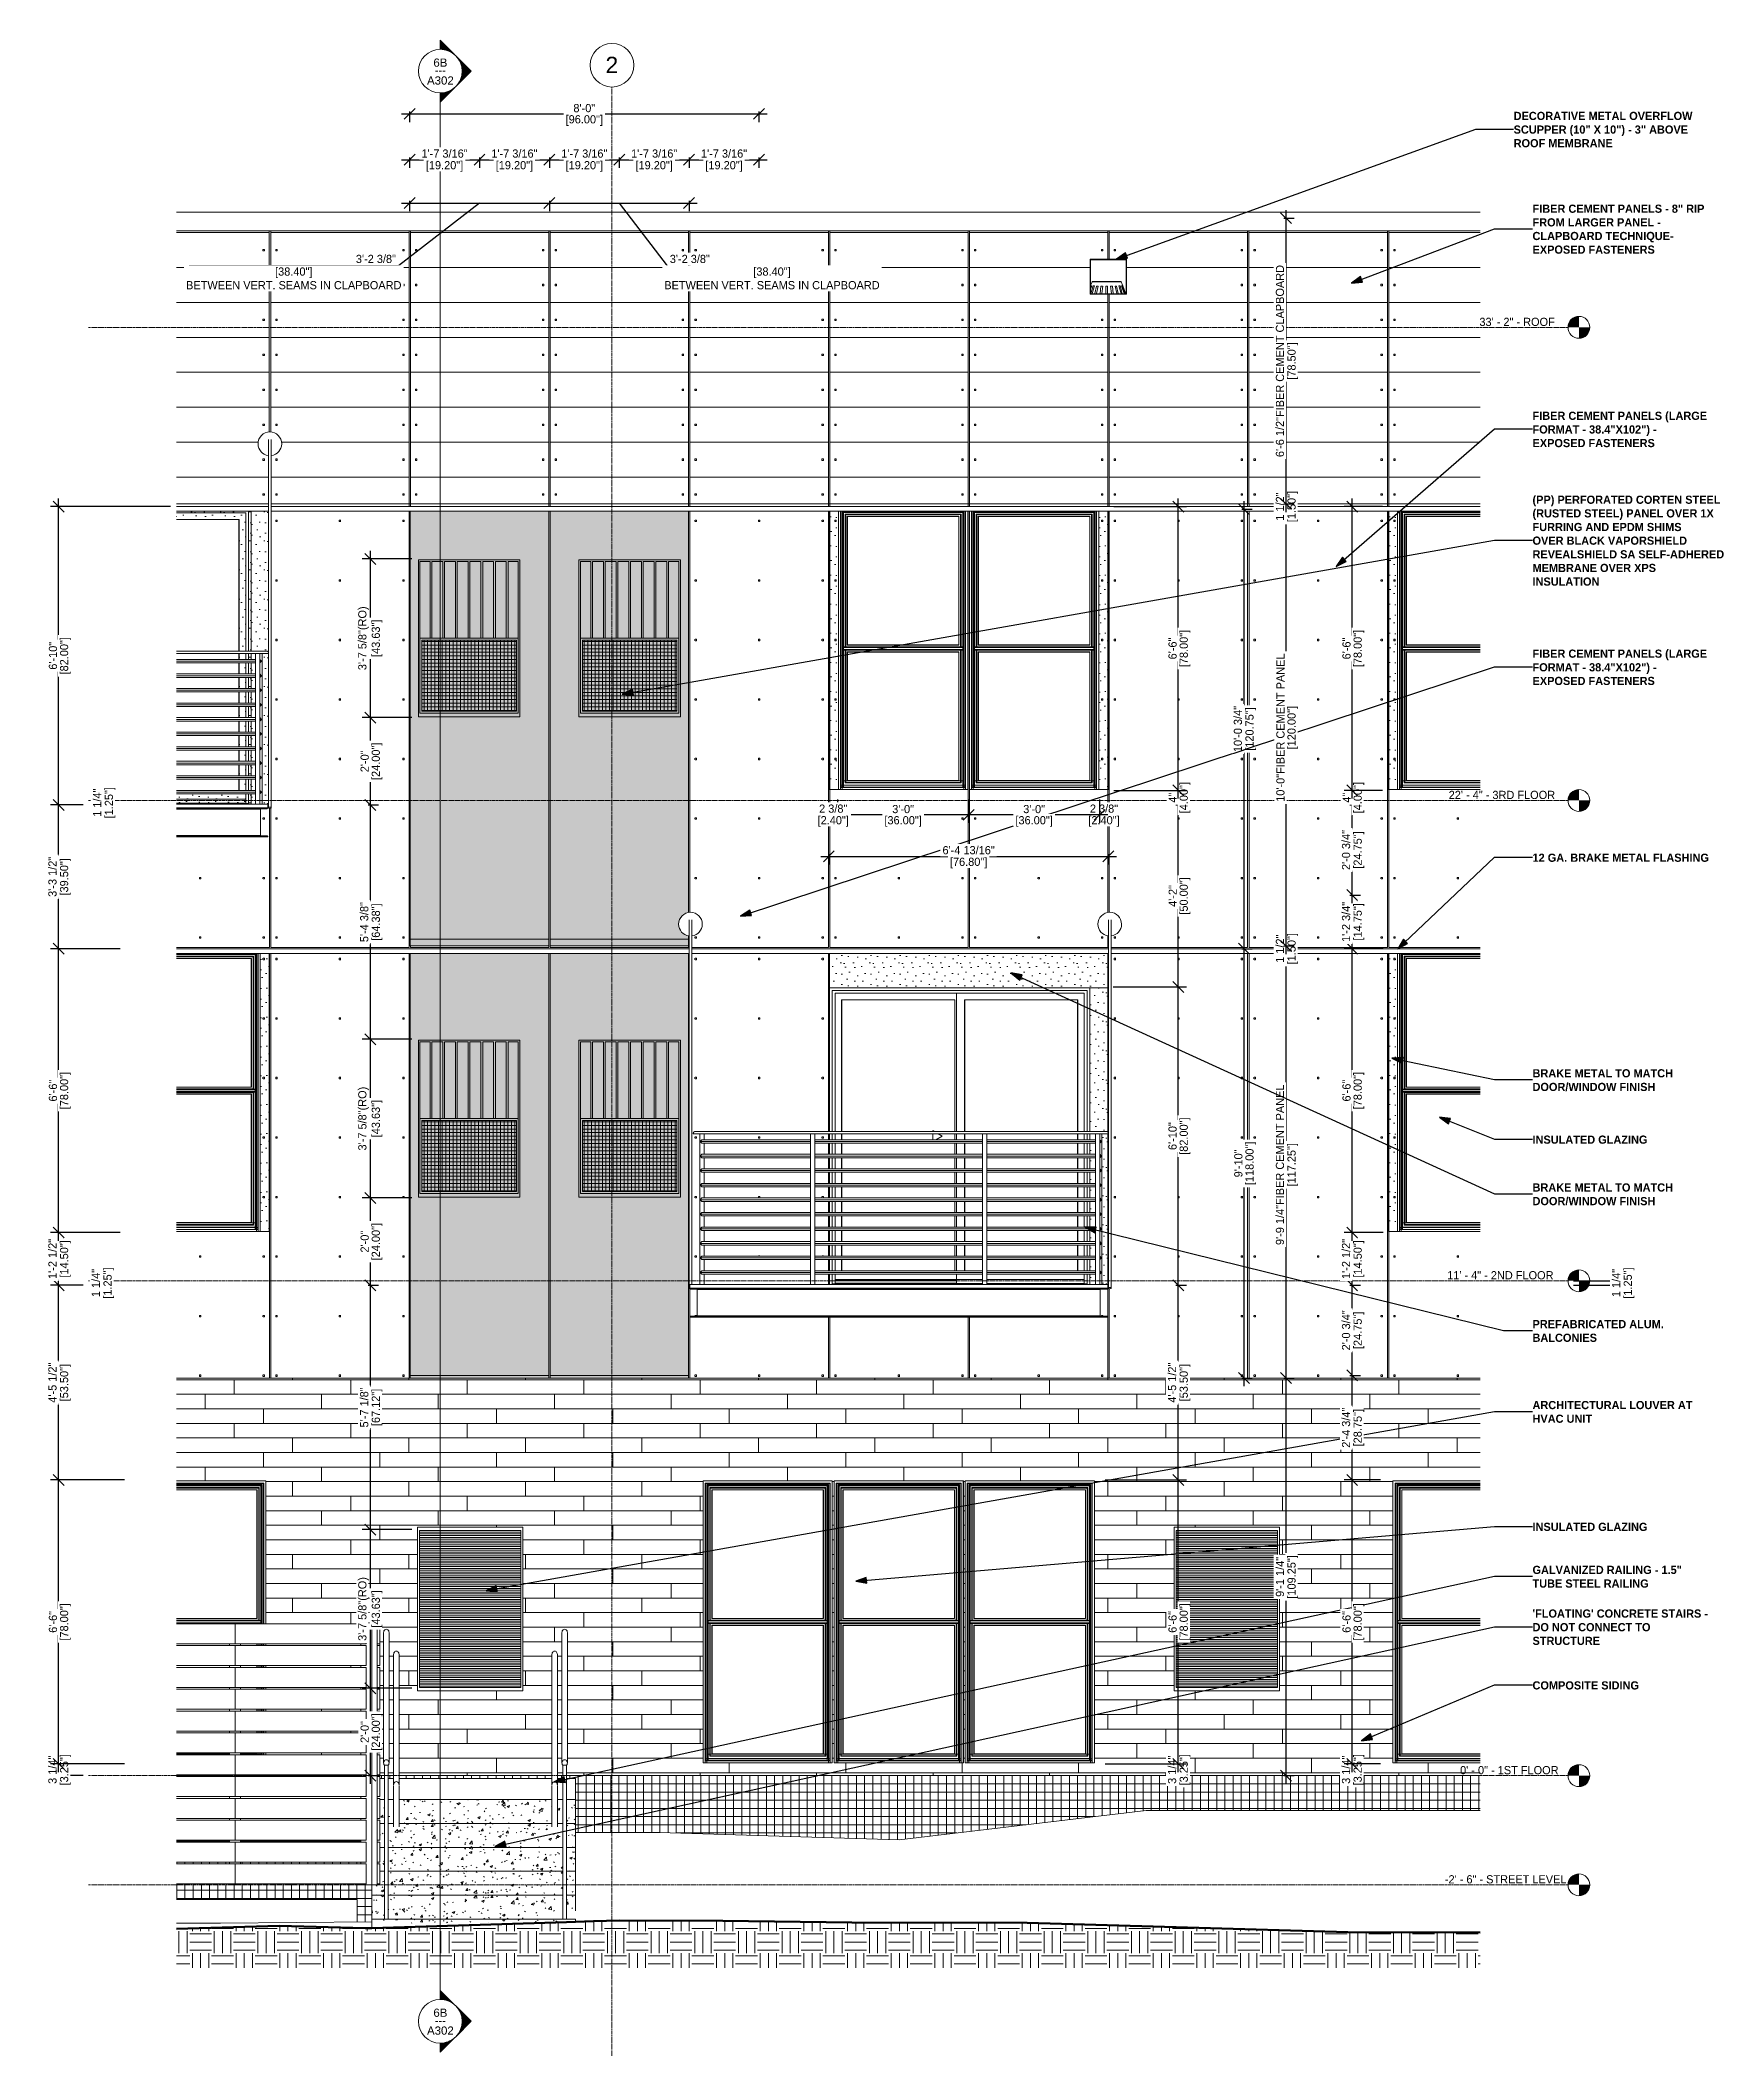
# Model space of a CAD drawing. Header units: inches. Extents: x 11989 to 12760, y -88 to 477.
# Drawn here: x 12297 to 12760, y -77 to 477 of the extents above; entities that cross this region are included whole.
import ezdxf

# ---------------------------------------------------------------- set-up
doc = ezdxf.new("R2010")
doc.units = ezdxf.units.IN
doc.header["$MEASUREMENT"] = 0
doc.linetypes.add('Grid Line 1_2_', pattern=[0.875, 0.5, -0.125, 0.125, -0.125])
for name, color, linetype, lineweight in [('0-4', 250, 'Continuous', 5), ('0-5', 165, 'Continuous', 5), ('A-ANNO-DIMS-1', 211, 'Continuous', 30), ('A-CLNG-2', 13, 'Continuous', 9), ('A-DETL-GENF', 92, 'Continuous', 9), ('A-DOOR-2', 31, 'Continuous', 9), ('A-DOOR-FRAM-3', 31, 'Continuous', 9), ('A-FLOR-3', 192, 'Continuous', 9), ('A-FLOR-HRAL', 11, 'Continuous', 9), ('A-FLOR-LEVL', 51, 'Continuous', 9), ('A-FLOR-LEVL-1', 51, 'Grid Line 1_2_', 9), ('A-FLOR-LEVL-2', 147, 'Continuous', 9), ('A-GENM', 5, 'Continuous', 9), ('A-GLAZ-3', 151, 'Continuous', 9), ('A-GLAZ-CURT', 52, 'Continuous', 9), ('A-GLAZ-CWMG', 51, 'Continuous', 9), ('A-WALL-9', 113, 'Continuous', 9), ('A-WALL-PATT-3', 111, 'Continuous', 9), ('C-TOPO', 7, 'Continuous', 9), ('C-TOPO-2', 250, 'Continuous', 70), ('G-ANNO-SYMB', 111, 'Continuous', 9), ('G-ANNO-TEXT', 231, 'Continuous', 30), ('G-ANNO-TEXT-1', 231, 'Continuous', 9), ('M-EQPM', 50, 'Continuous', 9), ('S-BEAM', 12, 'Continuous', 9), ('S-FNDN-2', 32, 'Continuous', 9), ('S-GRID-1', 1, 'Grid Line 1_2_', 9), ('S-GRID-IDEN', 1, 'Continuous', 9), ('S-STRS', 31, 'Continuous', 9)]:
    doc.layers.add(name, color=color, linetype=linetype, lineweight=lineweight)
doc.styles.add('Arial', font='arial.ttf', dxfattribs={"height": 2.25})
doc.styles.add('Arial_1', font='arial.ttf', dxfattribs={"height": 4.5})
doc.styles.add('Century Gothic', font='ufonts.com_century-gothic.ttf', dxfattribs={"height": 2.25})
doc.styles.add('Century Gothic_B', font='GOTHICB.TTF', dxfattribs={"height": 2.25})
doc.dimstyles.new('OD__1_16__Tol__', dxfattribs={"dimscale": 12, "dimtxt": 2.349379, "dimasz": 0.25, "dimexe": 0.1875, "dimexo": 0.125, "dimgap": 0.03125, "dimtad": 1, "dimdec": 4, "dimrnd": 0.0625, "dimzin": 3, "dimdsep": 46, "dimlunit": 4, "dimtxsty": 'Century Gothic', "dimblk1": 'OBLIQUE', "dimblk2": 'OBLIQUE', "dimsah": 1, "dimcen": 0.09, "dimdle": 0.1875, "dimazin": 0, "dimtfac": 1, "dimtdec": 4, "dimtix": 1, "dimtmove": 0, "dimatfit": 3, "dimfxl": 1, "dimtvp": 1, "dimtfill": 1, "dimfrac": 2, "dimtolj": 1, "dimtzin": 0, "dimlwd": 30, "dimlwe": 30, "dimarcsym": 2})
doc.dimstyles.new('OD__1_16__Tol___1', dxfattribs={"dimscale": 12, "dimtxt": 2.349379, "dimasz": 0.25, "dimexe": 0.1875, "dimexo": 0.125, "dimgap": 0.03125, "dimtad": 1, "dimdec": 4, "dimrnd": 0.0625, "dimzin": 3, "dimdsep": 46, "dimlunit": 4, "dimtxsty": 'Century Gothic', "dimblk1": 'OBLIQUE', "dimblk2": 'OBLIQUE', "dimsah": 1, "dimcen": 0.09, "dimdle": 0.1875, "dimazin": 0, "dimtfac": 1, "dimtdec": 4, "dimtix": 1, "dimtmove": 1, "dimatfit": 3, "dimfxl": 1, "dimtvp": 1, "dimtfill": 1, "dimfrac": 2, "dimtolj": 1, "dimtzin": 0, "dimlwd": 30, "dimlwe": 30, "dimarcsym": 2})
pattern_1 = [(0, (2870.499, 0), (6, 6), [6, -6]), (0, (2870.499, 2.25), (6, 6), [6, -6]), (0, (2870.499, 4.5), (6, 6), [6, -6]), (90, (2871.249, 5.25), (-6, 6), [6, -6]), (90, (2873.499, 5.25), (-6, 6), [6, -6]), (90, (2875.749, 5.25), (-6, 6), [6, -6])]
pattern_2 = [(0, (3310.18, 135.16), (0, 8), [0.33, -7.67]), (0, (3312.74, 135.32), (0, 8), [0.33, -7.67]), (0, (3311.3, 137.08), (0, 8), [0.33, -7.67]), (0, (3313.06, 138.36), (0, 8), [0.33, -7.67]), (0, (3310.98, 138.84), (0, 8), [0.33, -7.67]), (0, (3311.62, 140.76), (0, 8), [0.33, -7.67]), (0, (3310.5, 142.2), (0, 8), [0.33, -7.67]), (0, (3313.06, 142.04), (0, 8), [0.33, -7.67]), (0, (3314.98, 142.36), (0, 8), [0.33, -7.67]), (0, (3315.94, 140.44), (0, 8), [0.33, -7.67]), (0, (3317.54, 140.28), (0, 8), [0.33, -7.67]), (0, (3317.54, 137.4), (0, 8), [0.33, -7.67]), (0, (3316.1, 136.44), (0, 8), [0.33, -7.67]), (0, (3313.86, 136.92), (0, 8), [0.33, -7.67]), (0, (3315.3, 138.36), (0, 8), [0.33, -7.67]), (0, (3313.86, 139.8), (0, 8), [0.33, -7.67]), (0, (3317.22, 135.32), (0, 8), [0.33, -7.67])]
pattern_3 = [(0, (3019.781, 267.16), (0, 8), [0.33, -7.67]), (0, (3022.341, 267.32), (0, 8), [0.33, -7.67]), (0, (3020.901, 269.08), (0, 8), [0.33, -7.67]), (0, (3022.661, 270.36), (0, 8), [0.33, -7.67]), (0, (3020.581, 270.84), (0, 8), [0.33, -7.67]), (0, (3021.221, 272.76), (0, 8), [0.33, -7.67]), (0, (3020.101, 274.2), (0, 8), [0.33, -7.67]), (0, (3022.661, 274.04), (0, 8), [0.33, -7.67]), (0, (3024.581, 274.36), (0, 8), [0.33, -7.67]), (0, (3025.541, 272.44), (0, 8), [0.33, -7.67]), (0, (3027.141, 272.28), (0, 8), [0.33, -7.67]), (0, (3027.141, 269.4), (0, 8), [0.33, -7.67]), (0, (3025.701, 268.44), (0, 8), [0.33, -7.67]), (0, (3023.461, 268.92), (0, 8), [0.33, -7.67]), (0, (3024.901, 270.36), (0, 8), [0.33, -7.67]), (0, (3023.461, 271.8), (0, 8), [0.33, -7.67]), (0, (3026.821, 267.32), (0, 8), [0.33, -7.67])]

msp = doc.modelspace()

# ---------------------------------------------------------------- texts
at = {"layer": 'A-FLOR-LEVL', "char_height": 2.25, "attachment_point": 1, "style": 'Century Gothic'}
for s, insert, width in [('33\' - 2" - ROOF', (12692.87904, 400.6377), 26.058), ('22\' - 4" - 3RD FLOOR', (12684.44124, 270.6377), 36.28425), ('11\' - 4" - 2ND FLOOR', (12684.0066, 138.6377), 36.8145), ('0\' - 0" - 1ST FLOOR', (12687.5688, 2.6377), 32.49675), ('-2\' - 6" - STREET LEVEL', (12683.38298, -27.3623), 37.572)]:
    msp.add_mtext(s, dxfattribs=dict(at, insert=insert, width=width))
at = {"layer": 'G-ANNO-SYMB', "char_height": 2.25, "attachment_point": 1}
for s, insert, width, style in [('6B', (12405.45338, 471.87585), 4.6965, 'Arial'), ('A302', (12403.70535, 466.96679), 8.9385, 'Arial'), ('---', (12405.85354, 469.74917), 3.86325, 'Century Gothic'), ('6B', (12405.45338, -64.02047), 4.6965, 'Arial'), ('A302', (12403.70535, -68.92953), 8.9385, 'Arial'), ('---', (12405.85354, -66.14715), 3.86325, 'Century Gothic')]:
    msp.add_mtext(s, dxfattribs=dict(at, insert=insert, width=width, style=style))
at = {"layer": 'G-ANNO-TEXT-1', "char_height": 2.25, "attachment_point": 1, "style": 'Century Gothic_B'}
for s, insert, width in [('DECORATIVE METAL OVERFLOW', (12702.27531, 457.23225), 57.94875), ('SCUPPER (10" X 10") - 3" ABOVE', (12702.27531, 453.48225), 58.0245), ('ROOF MEMBRANE', (12702.27531, 449.73225), 33.027), ('FIBER CEMENT PANELS - 8" RIP', (12707.46281, 431.73331), 54.237), ('FROM LARGER PANEL -', (12707.46281, 427.98331), 41.6625), ('CLAPBOARD TECHNIQUE-', (12707.46281, 424.23331), 46.88925), ('EXPOSED FASTENERS', (12707.46281, 420.48331), 37.64775), ('FIBER CEMENT PANELS (LARGE', (12707.46281, 374.82647), 54.9945), ('FORMAT - 38.4"X102") -', (12707.46281, 371.07647), 42.723), ('EXPOSED FASTENERS', (12707.46281, 367.32647), 37.64775), ('(PP) PERFORATED CORTEN STEEL', (12707.46281, 351.76064), 58.0245), ('(RUSTED STEEL) PANEL OVER 1X', (12707.46281, 348.01064), 56.5095), ('FURRING AND EPDM SHIMS', (12707.46281, 344.26064), 49.46475), ('OVER BLACK VAPORSHIELD', (12707.46281, 340.51064), 50.22225), ('REVEALSHIELD SA SELF-ADHERED', (12707.46281, 336.76064), 59.388), ('MEMBRANE OVER XPS', (12707.46281, 333.01064), 40.67775), ('INSULATION', (12707.46281, 329.26064), 21.816), ('FIBER CEMENT PANELS (LARGE', (12707.46281, 309.45864), 54.9945), ('FORMAT - 38.4"X102") -', (12707.46281, 305.70864), 42.723), ('EXPOSED FASTENERS', (12707.46281, 301.95864), 37.64775), ('12 GA. BRAKE METAL FLASHING', (12707.46281, 253.38235), 57.64575), ('BRAKE METAL TO MATCH', (12707.46281, 194.13848), 45.22275), ('DOOR/WINDOW FINISH', (12707.46281, 190.38848), 42.723), ('INSULATED GLAZING', (12707.46281, 175.90482), 37.4205), ('BRAKE METAL TO MATCH', (12707.46281, 162.76045), 45.22275), ('DOOR/WINDOW FINISH', (12707.46281, 159.01045), 42.723), ('PREFABRICATED ALUM.', (12707.46281, 125.21052), 41.73825), ('BALCONIES', (12707.46281, 121.46052), 21.13425), ('ARCHITECTURAL LOUVER AT', (12707.46281, 102.96675), 50.52525), ('HVAC UNIT', (12707.46281, 99.21675), 20.37675), ('INSULATED GLAZING', (12707.46281, 69.50023), 37.4205), ('GALVANIZED RAILING - 1.5"', (12707.46281, 57.67004), 50.7525), ('TUBE STEEL RAILING', (12707.46281, 53.92004), 34.9965), ("'FLOATING' CONCRETE STAIRS -", (12707.46281, 45.67382), 56.88825), ('DO NOT CONNECT TO', (12707.46281, 41.92382), 40.4505), ('STRUCTURE', (12707.46281, 38.17382), 19.8465), ('COMPOSITE SIDING', (12707.46281, 25.93237), 36.057)]:
    msp.add_mtext(s, dxfattribs=dict(at, insert=insert, width=width))
at = {"layer": 'S-GRID-IDEN', "insert": (12452.73933, 472.3632), "char_height": 4.5, "width": 4.242, "attachment_point": 1, "style": 'Arial_1'}
msp.add_mtext('2', dxfattribs=at)

# ---------------------------------------------------------------- blocks, each defined once
blk = doc.blocks.new('CTR  - Topography_rvt-2-ELEVATION AT HVAC SCREEN')
at = {"layer": 'C-TOPO'}
h = blk.add_hatch(dxfattribs=at)
h.set_pattern_fill('FP_24', color=256, style=0, pattern_type=2)
h.set_pattern_definition(pattern_1)
h.paths.add_polyline_path([(3086.61, -52.79), (3088.32, -52.79), (3088.32, -41.87), (3086.55, -41.89), (3062.92, -41.25), (3034.68, -42.14), (3034.68, -52.79), (3086.55, -52.79)], flags=0)
h = blk.add_hatch(dxfattribs=at)
h.set_pattern_fill('FP_24', color=256, style=0, pattern_type=2)
h.set_pattern_definition(pattern_1)
h.paths.add_polyline_path([(3141.93, -52.79), (3144.32, -52.79), (3144.32, -40.17), (3091.34, -41.84), (3088.32, -41.87), (3088.32, -52.79), (3141.83, -52.79)], flags=0)
h = blk.add_hatch(dxfattribs=at)
h.set_pattern_fill('FP_24', color=256, style=0, pattern_type=2)
h.set_pattern_definition(pattern_1)
h.paths.add_polyline_path([(3356.56, -52.79), (3392.84, -52.79), (3392.84, -43.09), (3356.56, -43.05), (3268.37, -40.42), (3220.25, -40.35), (3184.76, -39.86), (3156.41, -39.79), (3144.32, -40.17), (3144.32, -52.79), (3353.85, -52.79)], flags=0)
for p, q in [((3301.14, -9.6), (3233.21, -17.62)), ((3392.84, -9.6), (3301.14, -9.6)), ((3167.25, -15.6), (3144.32, -15.6)), ((3167.25, -15.6), (3233.21, -17.62)), ((3046.74, -40.55), (3034.68, -40.58)), ((3046.74, -40.55), (3034.68, -40.58)), ((3034.68, -40.58), (3046.74, -40.55)), ((3062.92, -41.25), (3034.68, -42.14)), ((3046.74, -40.55), (3088.32, -40.13)), ((3088.32, -40.13), (3046.74, -40.55)), ((3046.74, -40.55), (3088.32, -40.13)), ((3086.55, -41.89), (3062.92, -41.25)), ((3088.32, -41.87), (3086.55, -41.89)), ((3088.32, -40.66), (3088.32, -41.87)), ((3088.32, -40.66), (3088.32, -41.87)), ((3091.34, -41.84), (3088.32, -41.87)), ((3091.34, -41.84), (3141.83, -40.25)), ((3141.83, -40.25), (3144.32, -40.17)), ((3144.32, -40.17), (3144.32, -39.97)), ((3144.32, -39.97), (3144.32, -40.17)), ((3144.32, -40.17), (3149.27, -40.01)), ((3156.41, -39.79), (3149.27, -40.01)), ((3184.76, -39.86), (3156.41, -39.79)), ((3184.76, -39.86), (3220.25, -40.35)), ((3268.37, -40.42), (3220.25, -40.35)), ((3268.37, -40.42), (3356.56, -43.05)), ((3356.56, -43.05), (3392.84, -43.09))]:
    blk.add_line(p, q, dxfattribs=at)
at = {"layer": 'C-TOPO-2'}
for p, q in [((3062.92, -41.25), (3034.68, -42.14)), ((3086.55, -41.89), (3062.92, -41.25)), ((3088.32, -41.87), (3086.55, -41.89)), ((3088.32, -41.87), (3091.34, -41.84)), ((3091.34, -41.84), (3141.83, -40.25)), ((3141.83, -40.25), (3144.32, -40.17)), ((3149.27, -40.01), (3144.32, -40.17)), ((3156.41, -39.79), (3149.27, -40.01)), ((3184.76, -39.86), (3156.41, -39.79)), ((3220.25, -40.35), (3184.76, -39.86)), ((3268.37, -40.42), (3220.25, -40.35)), ((3356.56, -43.05), (3268.37, -40.42)), ((3392.84, -43.09), (3356.56, -43.05))]:
    blk.add_line(p, q, dxfattribs=at)
blk = doc.blocks.new('Level - Level Head - Circle-V12-ELEVATION AT HVAC SCREEN')
at = {"layer": 'A-FLOR-LEVL'}
h = blk.add_hatch(color=256, dxfattribs=at)
edge = h.paths.add_edge_path(flags=0)
edge.add_line((3420.02, 0), (3417.02, 0))
edge.add_arc((3420.02, 0), 3, 90, 180, ccw=False)
edge.add_line((3420.02, 3), (3420.02, 0))
h = blk.add_hatch(color=256, dxfattribs=at)
edge = h.paths.add_edge_path(flags=0)
edge.add_line((3420.02, -3), (3420.02, 0))
edge.add_line((3420.02, 0), (3423.02, 0))
edge.add_arc((3420.02, 0), 3, 270, 360, ccw=False)
at = {"layer": 'A-FLOR-LEVL-2'}
blk.add_circle((3420.02, 0), 3, dxfattribs=at)
blk = doc.blocks.new('CTR - 1st Phase - Common Walls_rvt-2-ELEVATION AT HVAC SCREEN')
at = {"layer": 'A-FLOR-LEVL-1'}
for p, q in [((3010.49, 398), (3417.02, 398)), ((3010.49, 268), (3417.02, 268)), ((3010.49, 136), (3417.02, 136)), ((3010.49, 0), (3417.02, 0)), ((3010.49, -30), (3417.02, -30))]:
    blk.add_line(p, q, dxfattribs=at)
at = {"layer": '0-5'}
for p in [(0, 398), (0, 268), (0, 136), (0, 0), (0, -30)]:
    blk.add_blockref('Level - Level Head - Circle-V12-ELEVATION AT HVAC SCREEN', p, dxfattribs=at)
at = {"layer": 'A-FLOR-LEVL', "char_height": 2.25, "attachment_point": 1, "style": 'Century Gothic'}
for s, insert, width in [('33\' - 2" - ROOF', (3392.68, 400.64), 26.058), ('22\' - 4" - 3RD FLOOR', (3384.24, 270.64), 36.2842), ('11\' - 4" - 2ND FLOOR', (3383.81, 138.64), 36.8145), ('0\' - 0" - 1ST FLOOR', (3387.37, 2.64), 32.4967), ('-2\' - 6" - STREET LEVEL', (3383.19, -27.36), 37.572)]:
    blk.add_mtext(s, dxfattribs=dict(at, insert=insert, width=width))
blk = doc.blocks.new('CTR - 1st Phase -Stairs _ Elevators_rvt-2-ELEVATION AT HVAC SCREEN')
at = {"layer": 'A-FLOR-LEVL-1'}
for p, q in [((3010.49, 398), (3417.02, 398)), ((3010.49, 268), (3417.02, 268)), ((3010.49, 136), (3417.02, 136)), ((3010.49, 0), (3417.02, 0)), ((3010.49, -30), (3417.02, -30))]:
    blk.add_line(p, q, dxfattribs=at)
at = {"layer": '0-5'}
for p in [(0, 398), (0, 268), (0, 136), (0, 0), (0, -30)]:
    blk.add_blockref('Level - Level Head - Circle-V12-ELEVATION AT HVAC SCREEN', p, dxfattribs=at)
at = {"layer": 'A-FLOR-LEVL', "char_height": 2.25, "attachment_point": 1, "style": 'Century Gothic'}
for s, insert, width in [('33\' - 2" - ROOF', (3392.68, 400.64), 26.058), ('22\' - 4" - 3RD FLOOR', (3384.24, 270.64), 36.2842), ('11\' - 4" - 2ND FLOOR', (3383.81, 138.64), 36.8145), ('0\' - 0" - 1ST FLOOR', (3387.37, 2.64), 32.4967), ('-2\' - 6" - STREET LEVEL', (3383.19, -27.36), 37.572)]:
    blk.add_mtext(s, dxfattribs=dict(at, insert=insert, width=width))
blk = doc.blocks.new('Basic Wall _ EXT - FIBER CEMENT - LARGE - ___-2505162-ELEVATION AT HVAC SCREEN')
at = {"layer": 'A-WALL-9'}
for p, q in [((3034.68, 227.19), (3175.52, 227.19)), ((3098.91, 229.87), (3136.94, 229.87)), ((3137.31, 229.87), (3175.34, 229.87)), ((3176.27, 227.19), (3290.72, 227.19)), ((3291.47, 227.19), (3392.84, 227.19)), ((3034.68, 225.94), (3175.52, 225.94)), ((3176.27, 225.94), (3290.72, 225.94)), ((3291.47, 225.94), (3392.84, 225.94))]:
    blk.add_line(p, q, dxfattribs=at)
blk = doc.blocks.new('Basic Wall _ EXT - FIBER CEMENT - LARGE - ___-2162455-ELEVATION AT HVAC SCREEN')
at = {"layer": 'A-WALL-9'}
for p, q in [((3034.68, 348.75), (3059.95, 348.75)), ((3034.68, 347.5), (3059.95, 347.5)), ((3060.7, 348.75), (3392.84, 348.75)), ((3060.7, 347.5), (3392.84, 347.5))]:
    blk.add_line(p, q, dxfattribs=at)
blk = doc.blocks.new('Basic Wall _ EXT - FIBER CEMENT - SMALL - ___-2145929-ELEVATION AT HVAC SCREEN')
at = {"layer": 'A-WALL-9'}
for p, q in [((3034.68, 429.66), (3392.84, 429.66)), ((3034.68, 424.54), (3392.84, 424.54))]:
    blk.add_line(p, q, dxfattribs=at)
blk = doc.blocks.new('Window-Double_Hung-Marvin-Essential - ESDH3066 - 3rd floor-3357211-ELEVATION AT HVAC SCREEN')
at = {"layer": 'A-GLAZ-3'}
h = blk.add_hatch(dxfattribs=at)
h.set_pattern_fill('FP_15', color=256, style=0, pattern_type=2)
h.set_pattern_definition([(0, (3252.642, 252.66), (0, 8), [0.33, -7.67]), (0, (3255.202, 252.82), (0, 8), [0.33, -7.67]), (0, (3253.762, 254.58), (0, 8), [0.33, -7.67]), (0, (3255.522, 255.86), (0, 8), [0.33, -7.67]), (0, (3253.442, 256.34), (0, 8), [0.33, -7.67]), (0, (3254.082, 258.26), (0, 8), [0.33, -7.67]), (0, (3252.962, 259.7), (0, 8), [0.33, -7.67]), (0, (3255.522, 259.54), (0, 8), [0.33, -7.67]), (0, (3257.442, 259.86), (0, 8), [0.33, -7.67]), (0, (3258.402, 257.94), (0, 8), [0.33, -7.67]), (0, (3260.002, 257.78), (0, 8), [0.33, -7.67]), (0, (3260.002, 254.9), (0, 8), [0.33, -7.67]), (0, (3258.562, 253.94), (0, 8), [0.33, -7.67]), (0, (3256.322, 254.42), (0, 8), [0.33, -7.67]), (0, (3257.762, 255.86), (0, 8), [0.33, -7.67]), (0, (3256.322, 257.3), (0, 8), [0.33, -7.67]), (0, (3259.682, 252.82), (0, 8), [0.33, -7.67])])
h.paths.add_polyline_path([(3213.92, 271), (3216.57, 271), (3216.57, 347.5), (3213.92, 347.5), (3213.92, 271.59)], flags=0)
for p, q in [((3213.92, 347.5), (3213.92, 271)), ((3213.92, 347.5), (3213.92, 271)), ((3216.57, 347.5), (3216.57, 271)), ((3216.57, 271), (3216.57, 347.5)), ((3216.57, 271), (3216.57, 347.5)), ((3217.16, 271.59), (3217.16, 347.5)), ((3217.2, 347.5), (3217.2, 272.16)), ((3217.2, 272.16), (3217.2, 347.5)), ((3217.24, 347.5), (3217.24, 271.67)), ((3251.04, 347.47), (3217.6, 347.47)), ((3217.6, 347.47), (3217.6, 309.75)), ((3217.6, 271), (3217.6, 347.47)), ((3217.6, 347.47), (3251.04, 347.47)), ((3250.88, 347.31), (3217.76, 347.31)), ((3217.76, 347.31), (3217.76, 309.5)), ((3217.76, 309.44), (3217.76, 347.31)), ((3217.76, 347.31), (3250.88, 347.31)), ((3217.76, 309.44), (3217.76, 347.31)), ((3217.76, 347.31), (3250.88, 347.31)), ((3217.76, 347.31), (3217.76, 309.44)), ((3250.88, 347.31), (3217.76, 347.31)), ((3250.7, 347.13), (3217.95, 347.13)), ((3217.95, 347.13), (3217.95, 271.69)), ((3217.95, 347.13), (3250.7, 347.13)), ((3217.95, 271.67), (3217.95, 347.13)), ((3250.26, 346.69), (3218.39, 346.69)), ((3218.39, 346.69), (3218.39, 310.06)), ((3218.39, 310.06), (3218.39, 346.69)), ((3218.39, 346.69), (3250.26, 346.69)), ((3218.54, 310.22), (3218.54, 346.53)), ((3218.54, 346.53), (3250.1, 346.53)), ((3250.1, 346.53), (3218.54, 346.53)), ((3218.54, 346.53), (3218.54, 310.22)), ((3219.04, 346.03), (3218.98, 346.09)), ((3218.98, 310.66), (3218.98, 346.09)), ((3218.98, 346.09), (3249.66, 346.09)), ((3219.04, 346.03), (3218.98, 346.09)), ((3218.98, 346.09), (3218.98, 310.66)), ((3249.66, 346.09), (3218.98, 346.09)), ((3249.6, 346.03), (3219.04, 346.03)), ((3219.04, 346.03), (3249.6, 346.03)), ((3219.04, 346.03), (3219.04, 310.72)), ((3219.04, 310.72), (3219.04, 346.03)), ((3219.04, 310.72), (3219.04, 346.03)), ((3219.04, 346.03), (3219.04, 310.72)), ((3219.04, 346.03), (3249.6, 346.03)), ((3249.6, 346.03), (3219.04, 346.03)), ((3249.66, 346.09), (3249.6, 346.03)), ((3249.6, 346.03), (3249.66, 346.09)), ((3249.6, 346.03), (3249.6, 310.72)), ((3249.6, 346.03), (3249.6, 310.72)), ((3249.6, 310.72), (3249.6, 346.03)), ((3249.6, 310.72), (3249.6, 346.03)), ((3249.66, 346.09), (3249.66, 310.66)), ((3249.66, 310.66), (3249.66, 346.09)), ((3250.1, 346.53), (3250.1, 310.22)), ((3250.1, 310.22), (3250.1, 346.53)), ((3250.26, 346.69), (3250.26, 310.06)), ((3250.26, 346.69), (3250.26, 310.06)), ((3250.7, 347.13), (3250.7, 271.67)), ((3250.7, 347.13), (3250.7, 271.69)), ((3250.88, 309.44), (3250.88, 347.31)), ((3250.88, 347.31), (3250.88, 309.5)), ((3250.88, 347.31), (3250.88, 309.44)), ((3250.88, 309.44), (3250.88, 347.31)), ((3251.04, 309.75), (3251.04, 347.47)), ((3251.04, 347.47), (3251.04, 271.59)), ((3251.4, 347.5), (3251.4, 271.67)), ((3251.45, 272.16), (3251.45, 347.5)), ((3251.45, 347.5), (3251.45, 272.16)), ((3251.48, 347.5), (3251.48, 271.59)), ((3252.07, 347.5), (3252.07, 271)), ((3252.07, 271), (3252.07, 347.5)), ((3252.07, 271), (3252.07, 347.5)), ((3252.07, 271), (3252.07, 347.5)), ((3252.07, 347.5), (3252.07, 271)), ((3252.07, 271), (3252.07, 347.5)), ((3217.76, 310.06), (3217.76, 310.18)), ((3217.76, 310.18), (3217.95, 310.18)), ((3217.95, 310.18), (3217.76, 310.18)), ((3217.76, 310.18), (3217.76, 310)), ((3217.95, 310.18), (3218.39, 310.18)), ((3218.39, 310.18), (3217.95, 310.18)), ((3218.39, 310.18), (3250.26, 310.18)), ((3250.26, 310.18), (3218.39, 310.18)), ((3250.1, 310.22), (3218.54, 310.22)), ((3218.54, 310.22), (3250.1, 310.22)), ((3219.04, 310.72), (3218.98, 310.66)), ((3219.04, 310.72), (3218.98, 310.66)), ((3249.66, 310.66), (3218.98, 310.66)), ((3218.98, 310.66), (3249.66, 310.66)), ((3219.04, 310.72), (3249.6, 310.72)), ((3249.6, 310.72), (3219.04, 310.72)), ((3249.6, 310.72), (3219.04, 310.72)), ((3219.04, 310.72), (3249.6, 310.72)), ((3249.6, 310.72), (3249.66, 310.66)), ((3249.66, 310.66), (3249.6, 310.72)), ((3250.26, 310.18), (3250.7, 310.18)), ((3250.7, 310.18), (3250.26, 310.18)), ((3250.7, 310.18), (3250.88, 310.18)), ((3250.88, 310.18), (3250.7, 310.18)), ((3250.88, 310.18), (3250.88, 310.06)), ((3250.88, 310), (3250.88, 310.18)), ((3217.6, 309.75), (3217.6, 273.41)), ((3217.6, 309.75), (3217.67, 309.75)), ((3217.6, 271.96), (3217.6, 309.75)), ((3217.67, 309.75), (3217.6, 309.75)), ((3217.6, 309.75), (3217.6, 271.7)), ((3217.67, 309.75), (3217.67, 271.96)), ((3217.67, 271.7), (3217.67, 309.75)), ((3217.76, 310), (3217.76, 310.06)), ((3217.76, 310.06), (3217.76, 310)), ((3217.76, 310), (3217.76, 310.06)), ((3217.76, 310), (3217.76, 309.5)), ((3217.76, 309.5), (3217.76, 310)), ((3217.76, 310), (3217.76, 309.5)), ((3217.76, 309.5), (3217.76, 310)), ((3217.76, 309.5), (3217.76, 309.44)), ((3217.76, 309.44), (3217.76, 309.5)), ((3217.76, 309.44), (3217.76, 309.5)), ((3217.76, 309.5), (3217.76, 309.44)), ((3217.95, 309.5), (3217.76, 309.5)), ((3217.95, 309.5), (3217.76, 309.5)), ((3217.76, 309.5), (3217.76, 309.44)), ((3217.76, 309.44), (3217.76, 309.5)), ((3217.76, 309.5), (3217.76, 309.44)), ((3217.76, 309.44), (3217.76, 309.31)), ((3217.76, 309.31), (3217.76, 309.44)), ((3217.76, 309.44), (3217.76, 309.31)), ((3217.76, 309.31), (3217.76, 309.44)), ((3217.76, 309.44), (3217.95, 309.44)), ((3217.95, 309.44), (3217.76, 309.44)), ((3217.95, 309.44), (3217.76, 309.44)), ((3217.95, 309.44), (3217.76, 309.44)), ((3217.76, 309.44), (3217.76, 309.31)), ((3217.76, 309.31), (3217.76, 309.44)), ((3217.76, 309.44), (3217.95, 309.44)), ((3217.95, 309.44), (3217.76, 309.44)), ((3217.95, 309.44), (3217.76, 309.44)), ((3217.76, 309.44), (3217.95, 309.44)), ((3217.76, 309.31), (3217.76, 272.19)), ((3217.76, 272.19), (3217.76, 309.31)), ((3217.95, 309.31), (3217.76, 309.31)), ((3217.95, 309.31), (3217.76, 309.31)), ((3217.76, 309.31), (3217.76, 272.19)), ((3217.76, 272.19), (3217.76, 309.31)), ((3217.95, 310.06), (3217.77, 310.06)), ((3217.77, 310.06), (3217.95, 310.06)), ((3217.95, 310), (3217.77, 310)), ((3217.77, 310), (3217.95, 310)), ((3217.95, 310), (3217.77, 310)), ((3217.77, 310), (3217.95, 310)), ((3218.38, 310.06), (3217.95, 310.06)), ((3217.95, 310.06), (3218.38, 310.06)), ((3250.7, 310), (3217.95, 310)), ((3217.95, 310), (3250.7, 310)), ((3250.7, 310), (3217.95, 310)), ((3217.95, 310), (3250.7, 310)), ((3250.7, 309.5), (3217.95, 309.5)), ((3250.7, 309.5), (3217.95, 309.5)), ((3217.95, 309.44), (3250.7, 309.44)), ((3250.7, 309.44), (3217.95, 309.44)), ((3250.7, 309.44), (3217.95, 309.44)), ((3250.7, 309.44), (3217.95, 309.44)), ((3217.95, 309.44), (3250.7, 309.44)), ((3250.7, 309.44), (3217.95, 309.44)), ((3250.7, 309.44), (3217.95, 309.44)), ((3217.95, 309.44), (3250.7, 309.44)), ((3250.7, 309.31), (3217.95, 309.31)), ((3250.7, 309.31), (3217.95, 309.31)), ((3250.26, 310.06), (3218.39, 310.06)), ((3218.39, 310.06), (3250.26, 310.06)), ((3218.39, 310.06), (3250.26, 310.06)), ((3250.26, 310.06), (3218.39, 310.06)), ((3250.26, 309.44), (3218.39, 309.44)), ((3218.39, 309.44), (3218.39, 309.31)), ((3218.39, 309.44), (3250.26, 309.44)), ((3218.39, 309.31), (3218.39, 309.44)), ((3218.39, 309.31), (3218.39, 272.81)), ((3218.39, 272.81), (3218.39, 309.31)), ((3218.54, 272.97), (3218.54, 309.28)), ((3218.54, 309.28), (3250.1, 309.28)), ((3250.1, 309.28), (3218.54, 309.28)), ((3218.54, 309.28), (3218.54, 272.97)), ((3219.04, 308.78), (3218.98, 308.84)), ((3218.98, 308.84), (3249.66, 308.84)), ((3218.98, 273.41), (3218.98, 308.84)), ((3249.66, 308.84), (3218.98, 308.84)), ((3218.98, 308.84), (3219.04, 308.78)), ((3218.98, 308.84), (3218.98, 273.41)), ((3249.6, 308.78), (3219.04, 308.78)), ((3219.04, 308.78), (3249.6, 308.78)), ((3219.04, 308.78), (3219.04, 273.47)), ((3219.04, 273.47), (3219.04, 308.78)), ((3219.04, 308.78), (3249.6, 308.78)), ((3219.04, 273.47), (3219.04, 308.78)), ((3219.04, 273.47), (3219.04, 308.78)), ((3219.04, 308.78), (3249.6, 308.78)), ((3249.66, 308.84), (3249.6, 308.78)), ((3249.6, 308.78), (3249.66, 308.84)), ((3249.6, 308.78), (3249.6, 273.47)), ((3249.6, 308.78), (3249.6, 273.47)), ((3249.6, 308.78), (3249.6, 273.47)), ((3249.6, 308.78), (3249.6, 273.47)), ((3249.66, 308.84), (3249.66, 273.41)), ((3249.66, 308.84), (3249.66, 273.41)), ((3250.1, 309.28), (3250.1, 272.97)), ((3250.1, 272.97), (3250.1, 309.28)), ((3250.7, 310.06), (3250.26, 310.06)), ((3250.26, 310.06), (3250.7, 310.06)), ((3250.26, 309.44), (3250.26, 309.31)), ((3250.26, 309.44), (3250.26, 309.31)), ((3250.26, 309.31), (3250.26, 272.81)), ((3250.26, 309.31), (3250.26, 272.81)), ((3250.87, 310.06), (3250.7, 310.06)), ((3250.7, 310.06), (3250.87, 310.06)), ((3250.88, 310), (3250.7, 310)), ((3250.7, 310), (3250.88, 310)), ((3250.88, 310), (3250.7, 310)), ((3250.7, 310), (3250.88, 310)), ((3250.88, 309.5), (3250.7, 309.5)), ((3250.88, 309.5), (3250.7, 309.5)), ((3250.7, 309.44), (3250.88, 309.44)), ((3250.88, 309.44), (3250.7, 309.44)), ((3250.88, 309.44), (3250.7, 309.44)), ((3250.88, 309.44), (3250.7, 309.44)), ((3250.7, 309.44), (3250.88, 309.44)), ((3250.88, 309.44), (3250.7, 309.44)), ((3250.88, 309.44), (3250.7, 309.44)), ((3250.7, 309.44), (3250.88, 309.44)), ((3250.88, 309.31), (3250.7, 309.31)), ((3250.88, 309.31), (3250.7, 309.31)), ((3250.88, 310.06), (3250.88, 310)), ((3250.88, 310), (3250.88, 310.06)), ((3250.88, 310.06), (3250.88, 310)), ((3250.88, 309.5), (3250.88, 310)), ((3250.88, 310), (3250.88, 309.5)), ((3250.88, 309.5), (3250.88, 310)), ((3250.88, 310), (3250.88, 309.5)), ((3250.88, 309.44), (3250.88, 309.5)), ((3250.88, 309.5), (3250.88, 309.44)), ((3250.88, 309.44), (3250.88, 309.5)), ((3250.88, 309.5), (3250.88, 309.44)), ((3250.88, 309.44), (3250.88, 309.5)), ((3250.88, 309.5), (3250.88, 309.44)), ((3250.88, 309.5), (3250.88, 309.44)), ((3250.88, 309.31), (3250.88, 309.44)), ((3250.88, 309.44), (3250.88, 309.31)), ((3250.88, 309.44), (3250.88, 309.31)), ((3250.88, 309.31), (3250.88, 309.44)), ((3250.88, 309.31), (3250.88, 309.44)), ((3250.88, 309.44), (3250.88, 309.31)), ((3250.88, 272.19), (3250.88, 309.31)), ((3250.88, 309.31), (3250.88, 272.19)), ((3250.88, 272.19), (3250.88, 309.31)), ((3250.88, 309.31), (3250.88, 272.19)), ((3250.98, 309.75), (3251.04, 309.75)), ((3250.98, 271.96), (3250.98, 309.75)), ((3251.04, 309.75), (3250.98, 309.75)), ((3250.98, 309.75), (3250.98, 271.7)), ((3251.04, 273.41), (3251.04, 309.75)), ((3251.04, 309.75), (3251.04, 271.96)), ((3251.04, 271.7), (3251.04, 309.75)), ((3217.16, 272.16), (3217.16, 271.69)), ((3217.16, 271.69), (3217.16, 272.16)), ((3217.24, 272.16), (3217.16, 272.16)), ((3217.16, 271.69), (3217.16, 271.59)), ((3217.16, 271.59), (3217.16, 271.69)), ((3217.16, 271.69), (3217.24, 271.69)), ((3217.24, 271.67), (3217.16, 271.59)), ((3217.16, 271.59), (3217.16, 271.01)), ((3217.16, 271.01), (3217.16, 271.59)), ((3217.16, 271.59), (3251.48, 271.59)), ((3217.2, 272.16), (3217.2, 272.14)), ((3217.2, 272.14), (3217.2, 272.16)), ((3217.2, 272.14), (3217.2, 271.69)), ((3217.2, 271.69), (3217.2, 272.14)), ((3217.2, 271.69), (3217.2, 271.62)), ((3217.2, 271.62), (3217.2, 271.69)), ((3217.2, 271.62), (3251.45, 271.62)), ((3251.45, 271.62), (3217.2, 271.62)), ((3217.67, 272.16), (3217.24, 272.16)), ((3217.24, 271.69), (3217.95, 271.69)), ((3217.95, 271.67), (3217.24, 271.67)), ((3217.6, 273.41), (3217.66, 273.41)), ((3217.66, 273.41), (3217.6, 273.41)), ((3217.6, 273.41), (3217.6, 272.16)), ((3217.6, 272.16), (3217.6, 271.7)), ((3217.67, 271.96), (3217.6, 271.96)), ((3217.6, 271.96), (3217.6, 271.7)), ((3217.6, 271.7), (3217.6, 271.69)), ((3217.6, 271.7), (3217.67, 271.7)), ((3217.6, 271.69), (3217.6, 271.59)), ((3217.6, 271.59), (3217.6, 271)), ((3217.67, 273.41), (3217.76, 273.41)), ((3217.76, 273.41), (3217.67, 273.41)), ((3217.95, 272.16), (3217.67, 272.16)), ((3217.67, 271.7), (3217.67, 271.96)), ((3217.76, 273.41), (3217.95, 273.41)), ((3217.95, 273.41), (3217.76, 273.41)), ((3217.76, 272.19), (3217.95, 272.19)), ((3217.95, 272.19), (3217.76, 272.19)), ((3217.76, 272.19), (3217.95, 272.19)), ((3217.95, 272.19), (3217.76, 272.19)), ((3217.95, 273.41), (3218.38, 273.41)), ((3218.38, 273.41), (3217.95, 273.41)), ((3217.95, 272.19), (3250.7, 272.19)), ((3250.7, 272.19), (3217.95, 272.19)), ((3217.95, 272.19), (3250.7, 272.19)), ((3250.7, 272.19), (3217.95, 272.19)), ((3250.7, 272.16), (3217.95, 272.16)), ((3217.95, 271.69), (3217.95, 271.67)), ((3218.39, 272.81), (3250.26, 272.81)), ((3250.26, 272.81), (3218.39, 272.81)), ((3218.4, 273.41), (3218.54, 273.41)), ((3218.54, 273.41), (3218.4, 273.41)), ((3218.54, 273.41), (3218.98, 273.41)), ((3218.98, 273.41), (3218.54, 273.41)), ((3250.1, 272.97), (3218.54, 272.97)), ((3218.54, 272.97), (3250.1, 272.97)), ((3219.04, 273.47), (3218.98, 273.41)), ((3218.98, 273.41), (3219.04, 273.47)), ((3249.66, 273.41), (3218.98, 273.41)), ((3218.98, 273.41), (3249.66, 273.41)), ((3249.66, 273.41), (3218.98, 273.41)), ((3218.98, 273.41), (3249.66, 273.41)), ((3219.04, 273.47), (3249.6, 273.47)), ((3249.6, 273.47), (3219.04, 273.47)), ((3249.6, 273.47), (3219.04, 273.47)), ((3249.6, 273.47), (3219.04, 273.47)), ((3249.6, 273.47), (3249.66, 273.41)), ((3249.66, 273.41), (3249.6, 273.47)), ((3249.67, 273.41), (3250.1, 273.41)), ((3250.1, 273.41), (3249.67, 273.41)), ((3250.1, 273.41), (3250.25, 273.41)), ((3250.25, 273.41), (3250.1, 273.41)), ((3250.27, 273.41), (3250.7, 273.41)), ((3250.7, 273.41), (3250.27, 273.41)), ((3250.7, 273.41), (3250.88, 273.41)), ((3250.88, 273.41), (3250.7, 273.41)), ((3250.7, 272.19), (3250.88, 272.19)), ((3250.88, 272.19), (3250.7, 272.19)), ((3250.7, 272.19), (3250.88, 272.19)), ((3250.88, 272.19), (3250.7, 272.19)), ((3250.98, 272.16), (3250.7, 272.16)), ((3250.7, 271.67), (3250.7, 271.69)), ((3250.7, 271.69), (3251.4, 271.69)), ((3251.4, 271.67), (3250.7, 271.67)), ((3250.88, 273.41), (3250.98, 273.41)), ((3250.98, 273.41), (3250.88, 273.41)), ((3250.98, 273.41), (3251.04, 273.41)), ((3251.04, 273.41), (3250.98, 273.41)), ((3251.04, 272.16), (3250.98, 272.16)), ((3251.04, 271.96), (3250.98, 271.96)), ((3250.98, 271.96), (3250.98, 271.7)), ((3250.98, 271.7), (3251.04, 271.7)), ((3251.04, 272.16), (3251.04, 273.41)), ((3251.04, 271.7), (3251.04, 272.16)), ((3251.4, 272.16), (3251.04, 272.16)), ((3251.04, 271.7), (3251.04, 271.96)), ((3251.04, 271.69), (3251.04, 271.7)), ((3251.04, 271.59), (3251.04, 271.69)), ((3251.04, 271), (3251.04, 271.58)), ((3251.04, 271.58), (3251.04, 271)), ((3251.48, 272.16), (3251.4, 272.16)), ((3251.4, 271.69), (3251.48, 271.69)), ((3251.48, 271.59), (3251.4, 271.67)), ((3251.45, 272.14), (3251.45, 272.16)), ((3251.45, 272.16), (3251.45, 272.14)), ((3251.45, 271.69), (3251.45, 272.14)), ((3251.45, 272.14), (3251.45, 271.69)), ((3251.45, 271.62), (3251.45, 271.69)), ((3251.45, 271.69), (3251.45, 271.62)), ((3251.48, 271.69), (3251.48, 272.16)), ((3251.48, 272.16), (3251.48, 271.69)), ((3251.48, 271.59), (3251.48, 271.69)), ((3251.48, 271.69), (3251.48, 271.59)), ((3251.48, 271), (3251.48, 271.59)), ((3251.48, 271.59), (3251.48, 271)), ((3213.92, 271), (3216.57, 271)), ((3213.92, 271), (3216.57, 271)), ((3252.07, 271), (3216.57, 271))]:
    blk.add_line(p, q, dxfattribs=at)
blk = doc.blocks.new('Window-Double_Hung-Marvin-Essential - ESDH3066 - 3rd floor-V4-ELEVATION AT HVAC SCREEN')
at = {"layer": 'A-GLAZ-3'}
h = blk.add_hatch(dxfattribs=at)
h.set_pattern_fill('FP_16', color=256, style=0, pattern_type=2)
h.set_pattern_definition([(0, (3406.242, 252.66), (0, 8), [0.33, -7.67]), (0, (3408.802, 252.82), (0, 8), [0.33, -7.67]), (0, (3407.362, 254.58), (0, 8), [0.33, -7.67]), (0, (3409.122, 255.86), (0, 8), [0.33, -7.67]), (0, (3407.042, 256.34), (0, 8), [0.33, -7.67]), (0, (3407.682, 258.26), (0, 8), [0.33, -7.67]), (0, (3406.562, 259.7), (0, 8), [0.33, -7.67]), (0, (3409.122, 259.54), (0, 8), [0.33, -7.67]), (0, (3411.042, 259.86), (0, 8), [0.33, -7.67]), (0, (3412.002, 257.94), (0, 8), [0.33, -7.67]), (0, (3413.602, 257.78), (0, 8), [0.33, -7.67]), (0, (3413.602, 254.9), (0, 8), [0.33, -7.67]), (0, (3412.162, 253.94), (0, 8), [0.33, -7.67]), (0, (3409.922, 254.42), (0, 8), [0.33, -7.67]), (0, (3411.362, 255.86), (0, 8), [0.33, -7.67]), (0, (3409.922, 257.3), (0, 8), [0.33, -7.67]), (0, (3413.282, 252.82), (0, 8), [0.33, -7.67])])
h.paths.add_polyline_path([(3367.52, 271), (3370.17, 271), (3370.17, 347.5), (3367.52, 347.5), (3367.52, 271.59)], flags=0)
for p, q in [((3367.52, 347.5), (3367.52, 271)), ((3367.52, 347.5), (3367.52, 271)), ((3370.17, 347.5), (3370.17, 271)), ((3370.17, 271), (3370.17, 347.5)), ((3370.17, 271), (3370.17, 347.5)), ((3370.76, 271.59), (3370.76, 347.5)), ((3370.8, 347.5), (3370.8, 272.16)), ((3370.8, 272.16), (3370.8, 347.5)), ((3370.84, 347.5), (3370.84, 271.67)), ((3392.84, 347.47), (3371.2, 347.47)), ((3371.2, 347.47), (3371.2, 309.75)), ((3371.2, 271), (3371.2, 347.47)), ((3371.2, 347.47), (3392.84, 347.47)), ((3392.84, 347.31), (3371.36, 347.31)), ((3371.36, 347.31), (3371.36, 309.5)), ((3371.36, 309.44), (3371.36, 347.31)), ((3371.36, 347.31), (3392.84, 347.31)), ((3371.36, 309.44), (3371.36, 347.31)), ((3371.36, 347.31), (3392.84, 347.31)), ((3371.36, 347.31), (3371.36, 309.44)), ((3392.84, 347.31), (3371.36, 347.31)), ((3392.84, 347.13), (3371.55, 347.13)), ((3371.55, 347.13), (3371.55, 271.69)), ((3371.55, 347.13), (3392.84, 347.13)), ((3371.55, 271.67), (3371.55, 347.13)), ((3392.84, 346.69), (3371.99, 346.69)), ((3371.99, 346.69), (3371.99, 310.06)), ((3371.99, 310.06), (3371.99, 346.69)), ((3371.99, 346.69), (3392.84, 346.69)), ((3372.14, 310.22), (3372.14, 346.53)), ((3372.14, 346.53), (3392.84, 346.53)), ((3392.84, 346.53), (3372.14, 346.53)), ((3372.14, 346.53), (3372.14, 310.22)), ((3372.64, 346.03), (3372.58, 346.09)), ((3372.58, 310.66), (3372.58, 346.09)), ((3372.58, 346.09), (3392.84, 346.09)), ((3372.64, 346.03), (3372.58, 346.09)), ((3372.58, 346.09), (3372.58, 310.66)), ((3392.84, 346.09), (3372.58, 346.09)), ((3392.84, 346.03), (3372.64, 346.03)), ((3372.64, 346.03), (3392.84, 346.03)), ((3372.64, 346.03), (3372.64, 310.72)), ((3372.64, 310.72), (3372.64, 346.03)), ((3372.64, 310.72), (3372.64, 346.03)), ((3372.64, 346.03), (3372.64, 310.72)), ((3372.64, 346.03), (3392.84, 346.03)), ((3392.84, 346.03), (3372.64, 346.03)), ((3371.36, 310.06), (3371.36, 310.18)), ((3371.36, 310.18), (3371.55, 310.18)), ((3371.55, 310.18), (3371.36, 310.18)), ((3371.36, 310.18), (3371.36, 310)), ((3371.55, 310.18), (3371.99, 310.18)), ((3371.99, 310.18), (3371.55, 310.18)), ((3371.99, 310.18), (3392.84, 310.18)), ((3392.84, 310.18), (3371.99, 310.18)), ((3392.84, 310.22), (3372.14, 310.22)), ((3372.14, 310.22), (3392.84, 310.22)), ((3372.64, 310.72), (3372.58, 310.66)), ((3372.64, 310.72), (3372.58, 310.66)), ((3392.84, 310.66), (3372.58, 310.66)), ((3372.58, 310.66), (3392.84, 310.66)), ((3372.64, 310.72), (3392.84, 310.72)), ((3392.84, 310.72), (3372.64, 310.72)), ((3392.84, 310.72), (3372.64, 310.72)), ((3372.64, 310.72), (3392.84, 310.72)), ((3371.2, 309.75), (3371.2, 273.41)), ((3371.2, 309.75), (3371.27, 309.75)), ((3371.2, 271.96), (3371.2, 309.75)), ((3371.27, 309.75), (3371.2, 309.75)), ((3371.2, 309.75), (3371.2, 271.7)), ((3371.27, 309.75), (3371.27, 271.96)), ((3371.27, 271.7), (3371.27, 309.75)), ((3371.36, 310), (3371.36, 310.06)), ((3371.36, 310.06), (3371.36, 310)), ((3371.36, 310), (3371.36, 310.06)), ((3371.36, 310), (3371.36, 309.5)), ((3371.36, 309.5), (3371.36, 310)), ((3371.36, 310), (3371.36, 309.5)), ((3371.36, 309.5), (3371.36, 310)), ((3371.36, 309.5), (3371.36, 309.44)), ((3371.36, 309.44), (3371.36, 309.5)), ((3371.36, 309.44), (3371.36, 309.5)), ((3371.36, 309.5), (3371.36, 309.44)), ((3371.55, 309.5), (3371.36, 309.5)), ((3371.55, 309.5), (3371.36, 309.5)), ((3371.36, 309.5), (3371.36, 309.44)), ((3371.36, 309.44), (3371.36, 309.5)), ((3371.36, 309.5), (3371.36, 309.44)), ((3371.36, 309.44), (3371.36, 309.31)), ((3371.36, 309.31), (3371.36, 309.44)), ((3371.36, 309.44), (3371.36, 309.31)), ((3371.36, 309.31), (3371.36, 309.44)), ((3371.36, 309.44), (3371.55, 309.44)), ((3371.55, 309.44), (3371.36, 309.44)), ((3371.55, 309.44), (3371.36, 309.44)), ((3371.55, 309.44), (3371.36, 309.44)), ((3371.36, 309.44), (3371.36, 309.31)), ((3371.36, 309.31), (3371.36, 309.44)), ((3371.36, 309.44), (3371.55, 309.44)), ((3371.55, 309.44), (3371.36, 309.44)), ((3371.55, 309.44), (3371.36, 309.44)), ((3371.36, 309.44), (3371.55, 309.44)), ((3371.36, 309.31), (3371.36, 272.19)), ((3371.36, 272.19), (3371.36, 309.31)), ((3371.55, 309.31), (3371.36, 309.31)), ((3371.55, 309.31), (3371.36, 309.31)), ((3371.36, 309.31), (3371.36, 272.19)), ((3371.36, 272.19), (3371.36, 309.31)), ((3371.55, 310.06), (3371.37, 310.06)), ((3371.37, 310.06), (3371.55, 310.06)), ((3371.55, 310), (3371.37, 310)), ((3371.37, 310), (3371.55, 310)), ((3371.55, 310), (3371.37, 310)), ((3371.37, 310), (3371.55, 310)), ((3371.98, 310.06), (3371.55, 310.06)), ((3371.55, 310.06), (3371.98, 310.06)), ((3392.84, 310), (3371.55, 310)), ((3371.55, 310), (3392.84, 310)), ((3392.84, 310), (3371.55, 310)), ((3371.55, 310), (3392.84, 310)), ((3392.84, 309.5), (3371.55, 309.5)), ((3392.84, 309.5), (3371.55, 309.5)), ((3371.55, 309.44), (3392.84, 309.44)), ((3392.84, 309.44), (3371.55, 309.44)), ((3392.84, 309.44), (3371.55, 309.44)), ((3392.84, 309.44), (3371.55, 309.44)), ((3371.55, 309.44), (3392.84, 309.44)), ((3392.84, 309.44), (3371.55, 309.44)), ((3392.84, 309.44), (3371.55, 309.44)), ((3371.55, 309.44), (3392.84, 309.44)), ((3392.84, 309.31), (3371.55, 309.31)), ((3392.84, 309.31), (3371.55, 309.31)), ((3392.84, 310.06), (3371.99, 310.06)), ((3371.99, 310.06), (3392.84, 310.06)), ((3371.99, 310.06), (3392.84, 310.06)), ((3392.84, 310.06), (3371.99, 310.06)), ((3392.84, 309.44), (3371.99, 309.44)), ((3371.99, 309.44), (3371.99, 309.31)), ((3371.99, 309.44), (3392.84, 309.44)), ((3371.99, 309.31), (3371.99, 309.44)), ((3371.99, 309.31), (3371.99, 272.81)), ((3371.99, 272.81), (3371.99, 309.31)), ((3372.14, 272.97), (3372.14, 309.28)), ((3372.14, 309.28), (3392.84, 309.28)), ((3392.84, 309.28), (3372.14, 309.28)), ((3372.14, 309.28), (3372.14, 272.97)), ((3372.64, 308.78), (3372.58, 308.84)), ((3372.58, 308.84), (3392.84, 308.84)), ((3372.58, 273.41), (3372.58, 308.84)), ((3392.84, 308.84), (3372.58, 308.84)), ((3372.58, 308.84), (3372.64, 308.78)), ((3372.58, 308.84), (3372.58, 273.41)), ((3392.84, 308.78), (3372.64, 308.78)), ((3372.64, 308.78), (3392.84, 308.78)), ((3372.64, 308.78), (3372.64, 273.47)), ((3372.64, 273.47), (3372.64, 308.78)), ((3372.64, 308.78), (3392.84, 308.78)), ((3372.64, 273.47), (3372.64, 308.78)), ((3372.64, 273.47), (3372.64, 308.78)), ((3372.64, 308.78), (3392.84, 308.78)), ((3370.76, 272.16), (3370.76, 271.69)), ((3370.76, 271.69), (3370.76, 272.16)), ((3370.84, 272.16), (3370.76, 272.16)), ((3370.76, 271.69), (3370.76, 271.59)), ((3370.76, 271.59), (3370.76, 271.69)), ((3370.76, 271.69), (3370.84, 271.69)), ((3370.84, 271.67), (3370.76, 271.59)), ((3370.76, 271.59), (3370.76, 271.01)), ((3370.76, 271.01), (3370.76, 271.59)), ((3370.76, 271.59), (3392.84, 271.59)), ((3370.8, 272.16), (3370.8, 272.14)), ((3370.8, 272.14), (3370.8, 272.16)), ((3370.8, 272.14), (3370.8, 271.69)), ((3370.8, 271.69), (3370.8, 272.14)), ((3370.8, 271.69), (3370.8, 271.62)), ((3370.8, 271.62), (3370.8, 271.69)), ((3370.8, 271.62), (3392.84, 271.62)), ((3392.84, 271.62), (3370.8, 271.62)), ((3371.27, 272.16), (3370.84, 272.16)), ((3370.84, 271.69), (3371.55, 271.69)), ((3371.55, 271.67), (3370.84, 271.67)), ((3371.2, 273.41), (3371.26, 273.41)), ((3371.26, 273.41), (3371.2, 273.41)), ((3371.2, 273.41), (3371.2, 272.16)), ((3371.2, 272.16), (3371.2, 271.7)), ((3371.27, 271.96), (3371.2, 271.96)), ((3371.2, 271.96), (3371.2, 271.7)), ((3371.2, 271.7), (3371.2, 271.69)), ((3371.2, 271.7), (3371.27, 271.7)), ((3371.2, 271.69), (3371.2, 271.59)), ((3371.2, 271.59), (3371.2, 271)), ((3371.27, 273.41), (3371.36, 273.41)), ((3371.36, 273.41), (3371.27, 273.41)), ((3371.55, 272.16), (3371.27, 272.16)), ((3371.27, 271.7), (3371.27, 271.96)), ((3371.36, 273.41), (3371.55, 273.41)), ((3371.55, 273.41), (3371.36, 273.41)), ((3371.36, 272.19), (3371.55, 272.19)), ((3371.55, 272.19), (3371.36, 272.19)), ((3371.36, 272.19), (3371.55, 272.19)), ((3371.55, 272.19), (3371.36, 272.19)), ((3371.55, 273.41), (3371.98, 273.41)), ((3371.98, 273.41), (3371.55, 273.41)), ((3371.55, 272.19), (3392.84, 272.19)), ((3392.84, 272.19), (3371.55, 272.19)), ((3371.55, 272.19), (3392.84, 272.19)), ((3392.84, 272.19), (3371.55, 272.19)), ((3392.84, 272.16), (3371.55, 272.16)), ((3371.55, 271.69), (3371.55, 271.67)), ((3371.99, 272.81), (3392.84, 272.81)), ((3392.84, 272.81), (3371.99, 272.81)), ((3372, 273.41), (3372.14, 273.41)), ((3372.14, 273.41), (3372, 273.41)), ((3372.14, 273.41), (3372.58, 273.41)), ((3372.58, 273.41), (3372.14, 273.41)), ((3392.84, 272.97), (3372.14, 272.97)), ((3372.14, 272.97), (3392.84, 272.97)), ((3372.64, 273.47), (3372.58, 273.41)), ((3372.58, 273.41), (3372.64, 273.47)), ((3392.84, 273.41), (3372.58, 273.41)), ((3372.58, 273.41), (3392.84, 273.41)), ((3392.84, 273.41), (3372.58, 273.41)), ((3372.58, 273.41), (3392.84, 273.41)), ((3372.64, 273.47), (3392.84, 273.47)), ((3392.84, 273.47), (3372.64, 273.47)), ((3392.84, 273.47), (3372.64, 273.47)), ((3392.84, 273.47), (3372.64, 273.47)), ((3367.52, 271), (3370.17, 271)), ((3367.52, 271), (3370.17, 271)), ((3392.84, 271), (3370.17, 271))]:
    blk.add_line(p, q, dxfattribs=at)
blk = doc.blocks.new('Door-Sliding-Marvin-2_Panel_Patio_Door-Essential - MARVIN ESSENTIAL SLIDING - 6_-0_X6_-10_ - 2ND FLOOR-3344870-ELEVATION AT HVAC SCREEN')
at = {"layer": 'A-DOOR-2'}
h = blk.add_hatch(dxfattribs=at)
h.set_pattern_fill('FP_17', color=256, style=0, pattern_type=2)
h.set_pattern_definition(pattern_2)
h.paths.add_polyline_path([(3214.11, 216.5), (3290.54, 216.5), (3290.54, 225.94), (3214.11, 225.94), (3214.11, 220.14)], flags=0)
h = blk.add_hatch(dxfattribs=at)
h.set_pattern_fill('FP_17', color=256, style=0, pattern_type=2)
h.set_pattern_definition(pattern_2)
h.paths.add_polyline_path([(3285.61, 135), (3287.18, 135), (3287.18, 137.8), (3285.61, 137.8)], flags=0)
h.paths.add_polyline_path([(3290.54, 135), (3290.54, 176.4), (3288.95, 176.4), (3288.95, 135)], flags=0)
h.paths.add_polyline_path([(3286.51, 138.75), (3287.18, 138.75), (3287.18, 141.8), (3285.61, 141.8), (3285.61, 138.75)], flags=0)
h.paths.add_polyline_path([(3287.18, 142.75), (3287.18, 145.8), (3285.61, 145.8), (3285.61, 142.75), (3286.51, 142.75)], flags=0)
h.paths.add_polyline_path([(3286.51, 146.75), (3287.18, 146.75), (3287.18, 149.8), (3285.61, 149.8), (3285.61, 146.75)], flags=0)
h.paths.add_polyline_path([(3286.51, 150.75), (3287.18, 150.75), (3287.18, 153.8), (3285.61, 153.8), (3285.61, 150.75)], flags=0)
h.paths.add_polyline_path([(3285.61, 154.75), (3287.18, 154.75), (3287.18, 157.8), (3285.61, 157.8), (3285.61, 157.76)], flags=0)
h.paths.add_polyline_path([(3285.61, 158.75), (3287.18, 158.75), (3287.18, 161.8), (3285.61, 161.8)], flags=0)
h.paths.add_polyline_path([(3287.18, 162.75), (3287.18, 165.8), (3285.61, 165.8), (3285.61, 162.75), (3286.51, 162.75)], flags=0)
h.paths.add_polyline_path([(3286.51, 166.75), (3287.18, 166.75), (3287.18, 169.8), (3285.61, 169.8), (3285.61, 166.75)], flags=0)
h.paths.add_polyline_path([(3285.61, 170.75), (3287.18, 170.75), (3287.18, 173.8), (3285.61, 173.8), (3285.61, 173.36)], flags=0)
h.paths.add_polyline_path([(3286.51, 174.75), (3287.18, 174.75), (3287.18, 176.4), (3285.61, 176.4), (3285.61, 174.75)], flags=0)
h.paths.add_polyline_path([(3290.54, 176.9), (3290.54, 216.5), (3285.61, 216.5), (3285.61, 177), (3290.25, 177), (3290.37, 176.98), (3290.49, 176.94)], flags=0)
at = {"layer": 'A-DETL-GENF'}
for p, q in [((3242.89, 177), (3242.45, 177.25)), ((3242.45, 177), (3242.45, 177.25)), ((3242.45, 174.75), (3242.45, 176.4)), ((3243.32, 174.75), (3245.05, 175.75)), ((3245.05, 175.75), (3243.92, 176.4))]:
    blk.add_line(p, q, dxfattribs=at)
at = {"layer": 'A-DOOR-2'}
for p, q in [((3214.11, 225.94), (3214.11, 216.5)), ((3290.54, 216.5), (3290.54, 225.94)), ((3285.61, 216.5), (3290.54, 216.5)), ((3290.54, 216.5), (3285.61, 216.5)), ((3290.54, 216.5), (3290.54, 176.9)), ((3248.57, 213.24), (3217.4, 213.24)), ((3217.4, 213.24), (3217.49, 213.16)), ((3217.4, 213.24), (3217.4, 177)), ((3217.49, 177), (3217.49, 213.16)), ((3217.49, 213.16), (3248.49, 213.16)), ((3248.49, 213.16), (3248.57, 213.24)), ((3248.49, 213.16), (3248.49, 177)), ((3248.57, 177), (3248.57, 213.24)), ((3248.99, 215), (3248.99, 177)), ((3251.15, 177), (3251.15, 213.24)), ((3282.32, 213.24), (3251.15, 213.24)), ((3251.15, 213.24), (3251.24, 213.16)), ((3251.24, 213.16), (3282.24, 213.16)), ((3251.24, 213.16), (3251.24, 177)), ((3282.24, 213.16), (3282.32, 213.24)), ((3282.24, 213.16), (3282.24, 177)), ((3282.32, 177), (3282.32, 213.24)), ((3217.4, 176.4), (3217.4, 174.75)), ((3217.4, 173.8), (3217.4, 170.75)), ((3217.49, 174.75), (3217.49, 176.4)), ((3217.49, 170.75), (3217.49, 173.8)), ((3248.49, 176.4), (3248.49, 174.75)), ((3248.49, 173.8), (3248.49, 170.75)), ((3248.57, 174.75), (3248.57, 176.4)), ((3248.57, 170.75), (3248.57, 173.8)), ((3248.99, 176.4), (3248.99, 174.75)), ((3248.99, 173.8), (3248.99, 170.75)), ((3251.15, 174.75), (3251.15, 176.4)), ((3251.15, 170.75), (3251.15, 173.8)), ((3251.24, 176.4), (3251.24, 174.75)), ((3251.24, 173.8), (3251.24, 170.75)), ((3282.24, 176.4), (3282.24, 174.75)), ((3282.24, 173.8), (3282.24, 170.75)), ((3282.32, 174.75), (3282.32, 176.4)), ((3282.32, 170.75), (3282.32, 173.8)), ((3290.54, 176.4), (3290.54, 135)), ((3217.4, 169.8), (3217.4, 166.75)), ((3217.49, 166.75), (3217.49, 169.8)), ((3248.49, 169.8), (3248.49, 166.75)), ((3248.57, 166.75), (3248.57, 169.8)), ((3248.99, 169.8), (3248.99, 166.75)), ((3251.15, 166.75), (3251.15, 169.8)), ((3251.24, 169.8), (3251.24, 166.75)), ((3282.24, 169.8), (3282.24, 166.75)), ((3282.32, 166.75), (3282.32, 169.8)), ((3217.4, 165.8), (3217.4, 162.75)), ((3217.4, 161.8), (3217.4, 158.75)), ((3217.49, 162.75), (3217.49, 165.8)), ((3217.49, 158.75), (3217.49, 161.8)), ((3248.49, 165.8), (3248.49, 162.75)), ((3248.49, 161.8), (3248.49, 158.75)), ((3248.57, 162.75), (3248.57, 165.8)), ((3248.57, 158.75), (3248.57, 161.8)), ((3248.99, 165.8), (3248.99, 162.75)), ((3248.99, 161.8), (3248.99, 158.75)), ((3251.15, 162.75), (3251.15, 165.8)), ((3251.15, 158.75), (3251.15, 161.8)), ((3251.24, 165.8), (3251.24, 162.75)), ((3251.24, 161.8), (3251.24, 158.75)), ((3282.24, 165.8), (3282.24, 162.75)), ((3282.24, 161.8), (3282.24, 158.75)), ((3282.32, 162.75), (3282.32, 165.8)), ((3282.32, 158.75), (3282.32, 161.8)), ((3217.4, 157.8), (3217.4, 154.75)), ((3217.49, 154.75), (3217.49, 157.8)), ((3248.49, 157.8), (3248.49, 154.75)), ((3248.57, 154.75), (3248.57, 157.8)), ((3248.99, 157.8), (3248.99, 154.75)), ((3251.15, 154.75), (3251.15, 157.8)), ((3251.24, 157.8), (3251.24, 154.75)), ((3282.24, 157.8), (3282.24, 154.75)), ((3282.32, 154.75), (3282.32, 157.8)), ((3217.4, 153.8), (3217.4, 150.75)), ((3217.4, 149.8), (3217.4, 146.75)), ((3217.49, 150.75), (3217.49, 153.8)), ((3217.49, 146.75), (3217.49, 149.8)), ((3248.49, 153.8), (3248.49, 150.75)), ((3248.49, 149.8), (3248.49, 146.75)), ((3248.57, 150.75), (3248.57, 153.8)), ((3248.57, 146.75), (3248.57, 149.8)), ((3248.99, 153.8), (3248.99, 150.75)), ((3248.99, 149.8), (3248.99, 146.75)), ((3251.15, 150.75), (3251.15, 153.8)), ((3251.15, 146.75), (3251.15, 149.8)), ((3251.24, 153.8), (3251.24, 150.75)), ((3251.24, 149.8), (3251.24, 146.75)), ((3282.24, 153.8), (3282.24, 150.75)), ((3282.24, 149.8), (3282.24, 146.75)), ((3282.32, 150.75), (3282.32, 153.8)), ((3282.32, 146.75), (3282.32, 149.8)), ((3217.4, 145.8), (3217.4, 142.75)), ((3217.49, 142.75), (3217.49, 145.8)), ((3248.49, 145.8), (3248.49, 142.75)), ((3248.57, 142.75), (3248.57, 145.8)), ((3248.99, 145.8), (3248.99, 142.75)), ((3251.15, 142.75), (3251.15, 145.8)), ((3251.24, 145.8), (3251.24, 142.75)), ((3282.24, 145.8), (3282.24, 142.75)), ((3282.32, 142.75), (3282.32, 145.8)), ((3217.4, 141.8), (3217.4, 138.75)), ((3217.49, 138.75), (3217.49, 141.8)), ((3248.49, 141.8), (3248.49, 138.75)), ((3248.57, 138.75), (3248.57, 141.8)), ((3248.99, 141.8), (3248.99, 138.75)), ((3251.15, 138.75), (3251.15, 141.8)), ((3251.24, 141.8), (3251.24, 138.75)), ((3282.24, 141.8), (3282.24, 138.75)), ((3282.32, 138.75), (3282.32, 141.8)), ((3248.99, 136.34), (3215.61, 136.34)), ((3248.99, 137.8), (3248.99, 136.34)), ((3256.14, 136.34), (3248.99, 136.34)), ((3284.11, 136.34), (3257.32, 136.34))]:
    blk.add_line(p, q, dxfattribs=at)
at = {"layer": 'A-DOOR-FRAM-3'}
for p, q in [((3285.61, 216.5), (3214.11, 216.5)), ((3214.11, 216.5), (3214.11, 177)), ((3285.61, 216.5), (3285.61, 177)), ((3214.86, 215.75), (3284.86, 215.75)), ((3214.86, 177), (3214.86, 215.75)), ((3215.61, 215), (3284.11, 215)), ((3215.61, 177), (3215.61, 215)), ((3284.11, 215), (3284.11, 177)), ((3284.86, 215.75), (3284.86, 177)), ((3214.11, 176.4), (3214.11, 174.75)), ((3214.11, 173.8), (3214.11, 170.75)), ((3214.86, 174.75), (3214.86, 176.4)), ((3214.86, 170.75), (3214.86, 173.8)), ((3215.61, 174.75), (3215.61, 176.4)), ((3215.61, 170.75), (3215.61, 173.8)), ((3284.11, 176.4), (3284.11, 174.75)), ((3284.11, 173.8), (3284.11, 170.75)), ((3284.86, 176.4), (3284.86, 174.75)), ((3284.86, 173.8), (3284.86, 170.75)), ((3285.61, 176.4), (3285.61, 174.75)), ((3285.61, 173.8), (3285.61, 170.75)), ((3214.11, 169.8), (3214.11, 166.75)), ((3214.86, 166.75), (3214.86, 169.8)), ((3215.61, 166.75), (3215.61, 169.8)), ((3284.11, 169.8), (3284.11, 166.75)), ((3284.86, 169.8), (3284.86, 166.75)), ((3285.61, 169.8), (3285.61, 166.75)), ((3214.11, 165.8), (3214.11, 162.75)), ((3214.11, 161.8), (3214.11, 158.75)), ((3214.86, 162.75), (3214.86, 165.8)), ((3214.86, 158.75), (3214.86, 161.8)), ((3215.61, 162.75), (3215.61, 165.8)), ((3215.61, 158.75), (3215.61, 161.8)), ((3284.11, 165.8), (3284.11, 162.75)), ((3284.11, 161.8), (3284.11, 158.75)), ((3284.86, 165.8), (3284.86, 162.75)), ((3284.86, 161.8), (3284.86, 158.75)), ((3285.61, 165.8), (3285.61, 162.75)), ((3285.61, 161.8), (3285.61, 158.75)), ((3214.11, 157.8), (3214.11, 154.75)), ((3214.86, 154.75), (3214.86, 157.8)), ((3215.61, 154.75), (3215.61, 157.8)), ((3284.11, 157.8), (3284.11, 154.75)), ((3284.86, 157.8), (3284.86, 154.75)), ((3285.61, 157.8), (3285.61, 154.75)), ((3214.11, 153.8), (3214.11, 150.75)), ((3214.11, 149.8), (3214.11, 146.75)), ((3214.86, 150.75), (3214.86, 153.8)), ((3214.86, 146.75), (3214.86, 149.8)), ((3215.61, 150.75), (3215.61, 153.8)), ((3215.61, 146.75), (3215.61, 149.8)), ((3284.11, 153.8), (3284.11, 150.75)), ((3284.11, 149.8), (3284.11, 146.75)), ((3284.86, 153.8), (3284.86, 150.75)), ((3284.86, 149.8), (3284.86, 146.75)), ((3285.61, 153.8), (3285.61, 150.75)), ((3285.61, 149.8), (3285.61, 146.75)), ((3214.11, 145.8), (3214.11, 142.75)), ((3214.86, 142.75), (3214.86, 145.8)), ((3215.61, 142.75), (3215.61, 145.8)), ((3284.11, 145.8), (3284.11, 142.75)), ((3284.86, 145.8), (3284.86, 142.75)), ((3285.61, 145.8), (3285.61, 142.75)), ((3214.11, 141.8), (3214.11, 138.75)), ((3214.86, 138.75), (3214.86, 141.8)), ((3215.61, 138.75), (3215.61, 141.8)), ((3284.11, 141.8), (3284.11, 138.75)), ((3284.86, 141.8), (3284.86, 138.75)), ((3285.61, 141.8), (3285.61, 138.75)), ((3214.11, 137.8), (3214.11, 135)), ((3214.86, 135), (3214.86, 137.8)), ((3214.86, 135), (3214.86, 135.17)), ((3256.14, 135.17), (3214.86, 135.17)), ((3215.61, 135.21), (3215.61, 137.8)), ((3248.99, 136.26), (3215.61, 136.26)), ((3248.99, 135.34), (3215.61, 135.34)), ((3248.99, 135.25), (3215.61, 135.25)), ((3248.99, 135.21), (3248.99, 136.34)), ((3256.14, 136.34), (3248.99, 136.34)), ((3256.14, 135.21), (3248.99, 135.21)), ((3284.11, 136.34), (3257.32, 136.34)), ((3284.11, 135.21), (3257.32, 135.21)), ((3284.86, 135.17), (3257.32, 135.17)), ((3284.11, 137.8), (3284.11, 135.21)), ((3284.86, 137.8), (3284.86, 135)), ((3284.86, 135.17), (3284.86, 135)), ((3285.61, 137.8), (3285.61, 135))]:
    blk.add_line(p, q, dxfattribs=at)
blk = doc.blocks.new('Window-Double_Hung-Marvin-Essential - ESDH3066 - 2nd Floor-3357214-ELEVATION AT HVAC SCREEN')
at = {"layer": 'A-GLAZ-3'}
h = blk.add_hatch(dxfattribs=at)
h.set_pattern_fill('FP_18', color=256, style=0, pattern_type=2)
h.set_pattern_definition([(0, (3406.242, 131.16), (0, 8), [0.33, -7.67]), (0, (3408.802, 131.32), (0, 8), [0.33, -7.67]), (0, (3407.362, 133.08), (0, 8), [0.33, -7.67]), (0, (3409.122, 134.36), (0, 8), [0.33, -7.67]), (0, (3407.042, 134.84), (0, 8), [0.33, -7.67]), (0, (3407.682, 136.76), (0, 8), [0.33, -7.67]), (0, (3406.562, 138.2), (0, 8), [0.33, -7.67]), (0, (3409.122, 138.04), (0, 8), [0.33, -7.67]), (0, (3411.042, 138.36), (0, 8), [0.33, -7.67]), (0, (3412.002, 136.44), (0, 8), [0.33, -7.67]), (0, (3413.602, 136.28), (0, 8), [0.33, -7.67]), (0, (3413.602, 133.4), (0, 8), [0.33, -7.67]), (0, (3412.162, 132.44), (0, 8), [0.33, -7.67]), (0, (3409.922, 132.92), (0, 8), [0.33, -7.67]), (0, (3411.362, 134.36), (0, 8), [0.33, -7.67]), (0, (3409.922, 135.8), (0, 8), [0.33, -7.67]), (0, (3413.282, 131.32), (0, 8), [0.33, -7.67])])
h.paths.add_polyline_path([(3367.71, 149.5), (3370.17, 149.5), (3370.17, 225.94), (3367.71, 225.94), (3367.71, 150.09)], flags=0)
for p, q in [((3367.71, 225.94), (3367.71, 149.5)), ((3367.71, 225.94), (3367.71, 149.5)), ((3370.17, 225.94), (3370.17, 149.5)), ((3370.17, 149.5), (3370.17, 225.94)), ((3370.17, 149.5), (3370.17, 225.94)), ((3370.76, 150.09), (3370.76, 225.94)), ((3370.8, 225.94), (3370.8, 150.66)), ((3370.8, 150.66), (3370.8, 225.94)), ((3370.84, 225.94), (3370.84, 150.17)), ((3371.2, 225.94), (3371.2, 188.25)), ((3371.2, 149.5), (3371.2, 225.94)), ((3392.84, 225.81), (3371.36, 225.81)), ((3371.36, 225.81), (3371.36, 188)), ((3371.36, 187.94), (3371.36, 225.81)), ((3371.36, 225.81), (3392.84, 225.81)), ((3371.36, 187.94), (3371.36, 225.81)), ((3371.36, 225.81), (3392.84, 225.81)), ((3371.36, 225.81), (3371.36, 187.94)), ((3392.84, 225.81), (3371.36, 225.81)), ((3392.84, 225.63), (3371.55, 225.63)), ((3371.55, 225.63), (3371.55, 150.19)), ((3371.55, 225.63), (3392.84, 225.63)), ((3371.55, 150.17), (3371.55, 225.63)), ((3392.84, 225.19), (3371.99, 225.19)), ((3371.99, 225.19), (3371.99, 188.56)), ((3371.99, 188.56), (3371.99, 225.19)), ((3371.99, 225.19), (3392.84, 225.19)), ((3372.14, 188.72), (3372.14, 225.03)), ((3372.14, 225.03), (3392.84, 225.03)), ((3392.84, 225.03), (3372.14, 225.03)), ((3372.14, 225.03), (3372.14, 188.72)), ((3372.64, 224.53), (3372.58, 224.59)), ((3372.58, 189.16), (3372.58, 224.59)), ((3372.58, 224.59), (3392.84, 224.59)), ((3372.64, 224.53), (3372.58, 224.59)), ((3372.58, 224.59), (3372.58, 189.16)), ((3392.84, 224.59), (3372.58, 224.59)), ((3392.84, 224.53), (3372.64, 224.53)), ((3372.64, 224.53), (3392.84, 224.53)), ((3372.64, 224.53), (3372.64, 189.22)), ((3372.64, 189.22), (3372.64, 224.53)), ((3372.64, 189.22), (3372.64, 224.53)), ((3372.64, 224.53), (3372.64, 189.22)), ((3372.64, 224.53), (3392.84, 224.53)), ((3392.84, 224.53), (3372.64, 224.53)), ((3371.36, 188.56), (3371.36, 188.68)), ((3371.36, 188.68), (3371.55, 188.68)), ((3371.55, 188.68), (3371.36, 188.68)), ((3371.36, 188.68), (3371.36, 188.5)), ((3371.36, 188.5), (3371.36, 188.56)), ((3371.36, 188.56), (3371.36, 188.5)), ((3371.36, 188.5), (3371.36, 188.56)), ((3371.36, 188.5), (3371.36, 188)), ((3371.36, 188), (3371.36, 188.5)), ((3371.36, 188.5), (3371.36, 188)), ((3371.36, 188), (3371.36, 188.5)), ((3371.55, 188.56), (3371.37, 188.56)), ((3371.37, 188.56), (3371.55, 188.56)), ((3371.55, 188.5), (3371.37, 188.5)), ((3371.37, 188.5), (3371.55, 188.5)), ((3371.55, 188.5), (3371.37, 188.5)), ((3371.37, 188.5), (3371.55, 188.5)), ((3371.55, 188.68), (3371.99, 188.68)), ((3371.99, 188.68), (3371.55, 188.68)), ((3371.98, 188.56), (3371.55, 188.56)), ((3371.55, 188.56), (3371.98, 188.56)), ((3392.84, 188.5), (3371.55, 188.5)), ((3371.55, 188.5), (3392.84, 188.5)), ((3392.84, 188.5), (3371.55, 188.5)), ((3371.55, 188.5), (3392.84, 188.5)), ((3371.99, 188.68), (3392.84, 188.68)), ((3392.84, 188.68), (3371.99, 188.68)), ((3392.84, 188.56), (3371.99, 188.56)), ((3371.99, 188.56), (3392.84, 188.56)), ((3371.99, 188.56), (3392.84, 188.56)), ((3392.84, 188.56), (3371.99, 188.56)), ((3392.84, 188.72), (3372.14, 188.72)), ((3372.14, 188.72), (3392.84, 188.72)), ((3372.64, 189.22), (3372.58, 189.16)), ((3372.64, 189.22), (3372.58, 189.16)), ((3392.84, 189.16), (3372.58, 189.16)), ((3372.58, 189.16), (3392.84, 189.16)), ((3372.64, 189.22), (3392.84, 189.22)), ((3392.84, 189.22), (3372.64, 189.22)), ((3392.84, 189.22), (3372.64, 189.22)), ((3372.64, 189.22), (3392.84, 189.22)), ((3371.2, 188.25), (3371.2, 151.91)), ((3371.2, 188.25), (3371.27, 188.25)), ((3371.2, 150.46), (3371.2, 188.25)), ((3371.27, 188.25), (3371.2, 188.25)), ((3371.2, 188.25), (3371.2, 150.2)), ((3371.27, 188.25), (3371.27, 150.46)), ((3371.27, 150.2), (3371.27, 188.25)), ((3371.36, 188), (3371.36, 187.94)), ((3371.36, 187.94), (3371.36, 188)), ((3371.36, 187.94), (3371.36, 188)), ((3371.36, 188), (3371.36, 187.94)), ((3371.55, 188), (3371.36, 188)), ((3371.55, 188), (3371.36, 188)), ((3371.36, 188), (3371.36, 187.94)), ((3371.36, 187.94), (3371.36, 188)), ((3371.36, 188), (3371.36, 187.94)), ((3371.36, 187.94), (3371.36, 187.81)), ((3371.36, 187.81), (3371.36, 187.94)), ((3371.36, 187.94), (3371.36, 187.81)), ((3371.36, 187.81), (3371.36, 187.94)), ((3371.36, 187.94), (3371.55, 187.94)), ((3371.55, 187.94), (3371.36, 187.94)), ((3371.55, 187.94), (3371.36, 187.94)), ((3371.55, 187.94), (3371.36, 187.94)), ((3371.36, 187.94), (3371.36, 187.81)), ((3371.36, 187.81), (3371.36, 187.94)), ((3371.36, 187.94), (3371.55, 187.94)), ((3371.55, 187.94), (3371.36, 187.94)), ((3371.55, 187.94), (3371.36, 187.94)), ((3371.36, 187.94), (3371.55, 187.94)), ((3371.36, 187.81), (3371.36, 150.69)), ((3371.36, 150.69), (3371.36, 187.81)), ((3371.55, 187.81), (3371.36, 187.81)), ((3371.55, 187.81), (3371.36, 187.81)), ((3371.36, 187.81), (3371.36, 150.69)), ((3371.36, 150.69), (3371.36, 187.81)), ((3392.84, 188), (3371.55, 188)), ((3392.84, 188), (3371.55, 188)), ((3371.55, 187.94), (3392.84, 187.94)), ((3392.84, 187.94), (3371.55, 187.94)), ((3392.84, 187.94), (3371.55, 187.94)), ((3392.84, 187.94), (3371.55, 187.94)), ((3371.55, 187.94), (3392.84, 187.94)), ((3392.84, 187.94), (3371.55, 187.94)), ((3392.84, 187.94), (3371.55, 187.94)), ((3371.55, 187.94), (3392.84, 187.94)), ((3392.84, 187.81), (3371.55, 187.81)), ((3392.84, 187.81), (3371.55, 187.81)), ((3392.84, 187.94), (3371.99, 187.94)), ((3371.99, 187.94), (3371.99, 187.81)), ((3371.99, 187.94), (3392.84, 187.94)), ((3371.99, 187.81), (3371.99, 187.94)), ((3371.99, 187.81), (3371.99, 151.31)), ((3371.99, 151.31), (3371.99, 187.81)), ((3372.14, 151.47), (3372.14, 187.78)), ((3372.14, 187.78), (3392.84, 187.78)), ((3392.84, 187.78), (3372.14, 187.78)), ((3372.14, 187.78), (3372.14, 151.47)), ((3372.64, 187.28), (3372.58, 187.34)), ((3372.58, 187.34), (3392.84, 187.34)), ((3372.58, 151.91), (3372.58, 187.34)), ((3392.84, 187.34), (3372.58, 187.34)), ((3372.58, 187.34), (3372.64, 187.28)), ((3372.58, 187.34), (3372.58, 151.91)), ((3392.84, 187.28), (3372.64, 187.28)), ((3372.64, 187.28), (3392.84, 187.28)), ((3372.64, 187.28), (3372.64, 151.97)), ((3372.64, 151.97), (3372.64, 187.28)), ((3372.64, 187.28), (3392.84, 187.28)), ((3372.64, 151.97), (3372.64, 187.28)), ((3372.64, 151.97), (3372.64, 187.28)), ((3372.64, 187.28), (3392.84, 187.28)), ((3370.76, 150.66), (3370.76, 150.19)), ((3370.76, 150.19), (3370.76, 150.66)), ((3370.84, 150.66), (3370.76, 150.66)), ((3370.76, 150.19), (3370.76, 150.09)), ((3370.76, 150.09), (3370.76, 150.19)), ((3370.76, 150.19), (3370.84, 150.19)), ((3370.84, 150.17), (3370.76, 150.09)), ((3370.76, 150.09), (3370.76, 149.51)), ((3370.76, 149.51), (3370.76, 150.09)), ((3370.76, 150.09), (3392.84, 150.09)), ((3370.8, 150.66), (3370.8, 150.64)), ((3370.8, 150.64), (3370.8, 150.66)), ((3370.8, 150.64), (3370.8, 150.19)), ((3370.8, 150.19), (3370.8, 150.64)), ((3370.8, 150.19), (3370.8, 150.12)), ((3370.8, 150.12), (3370.8, 150.19)), ((3370.8, 150.12), (3392.84, 150.12)), ((3392.84, 150.12), (3370.8, 150.12)), ((3371.27, 150.66), (3370.84, 150.66)), ((3370.84, 150.19), (3371.55, 150.19)), ((3371.55, 150.17), (3370.84, 150.17)), ((3371.2, 151.91), (3371.26, 151.91)), ((3371.26, 151.91), (3371.2, 151.91)), ((3371.2, 151.91), (3371.2, 150.66)), ((3371.2, 150.66), (3371.2, 150.2)), ((3371.27, 150.46), (3371.2, 150.46)), ((3371.2, 150.46), (3371.2, 150.2)), ((3371.2, 150.2), (3371.2, 150.19)), ((3371.2, 150.2), (3371.27, 150.2)), ((3371.2, 150.19), (3371.2, 150.09)), ((3371.2, 150.09), (3371.2, 149.5)), ((3371.27, 151.91), (3371.36, 151.91)), ((3371.36, 151.91), (3371.27, 151.91)), ((3371.55, 150.66), (3371.27, 150.66)), ((3371.27, 150.2), (3371.27, 150.46)), ((3371.36, 151.91), (3371.55, 151.91)), ((3371.55, 151.91), (3371.36, 151.91)), ((3371.36, 150.69), (3371.55, 150.69)), ((3371.55, 150.69), (3371.36, 150.69)), ((3371.36, 150.69), (3371.55, 150.69)), ((3371.55, 150.69), (3371.36, 150.69)), ((3371.55, 151.91), (3371.98, 151.91)), ((3371.98, 151.91), (3371.55, 151.91)), ((3371.55, 150.69), (3392.84, 150.69)), ((3392.84, 150.69), (3371.55, 150.69)), ((3371.55, 150.69), (3392.84, 150.69)), ((3392.84, 150.69), (3371.55, 150.69)), ((3392.84, 150.66), (3371.55, 150.66)), ((3371.55, 150.19), (3371.55, 150.17)), ((3371.99, 151.31), (3392.84, 151.31)), ((3392.84, 151.31), (3371.99, 151.31)), ((3372, 151.91), (3372.14, 151.91)), ((3372.14, 151.91), (3372, 151.91)), ((3372.14, 151.91), (3372.58, 151.91)), ((3372.58, 151.91), (3372.14, 151.91)), ((3392.84, 151.47), (3372.14, 151.47)), ((3372.14, 151.47), (3392.84, 151.47)), ((3372.64, 151.97), (3372.58, 151.91)), ((3372.58, 151.91), (3372.64, 151.97)), ((3392.84, 151.91), (3372.58, 151.91)), ((3372.58, 151.91), (3392.84, 151.91)), ((3392.84, 151.91), (3372.58, 151.91)), ((3372.58, 151.91), (3392.84, 151.91)), ((3372.64, 151.97), (3392.84, 151.97)), ((3392.84, 151.97), (3372.64, 151.97)), ((3392.84, 151.97), (3372.64, 151.97)), ((3392.84, 151.97), (3372.64, 151.97)), ((3367.71, 149.5), (3370.17, 149.5)), ((3367.71, 149.5), (3370.17, 149.5)), ((3392.84, 149.5), (3370.17, 149.5))]:
    blk.add_line(p, q, dxfattribs=at)
blk = doc.blocks.new('Door-Sliding-Marvin-2_Panel_Patio_Door-Essential - MARVIN ESSENTIAL SLIDING - 6_-0_X6_-10_ - 3RD FLOOR-3344819-ELEVATION AT HVAC SCREEN')
at = {"layer": 'A-DOOR-2'}
h = blk.add_hatch(dxfattribs=at)
h.set_pattern_fill('FP_19', color=256, style=0, pattern_type=2)
h.set_pattern_definition([(0, (3060.656, 268.504), (0, 8), [0.33, -7.67]), (0, (3063.216, 268.664), (0, 8), [0.33, -7.67]), (0, (3061.776, 270.424), (0, 8), [0.33, -7.67]), (0, (3063.536, 271.704), (0, 8), [0.33, -7.67]), (0, (3061.456, 272.184), (0, 8), [0.33, -7.67]), (0, (3062.096, 274.104), (0, 8), [0.33, -7.67]), (0, (3060.976, 275.544), (0, 8), [0.33, -7.67]), (0, (3063.536, 275.384), (0, 8), [0.33, -7.67]), (0, (3065.456, 275.704), (0, 8), [0.33, -7.67]), (0, (3066.416, 273.784), (0, 8), [0.33, -7.67]), (0, (3068.016, 273.624), (0, 8), [0.33, -7.67]), (0, (3068.016, 270.744), (0, 8), [0.33, -7.67]), (0, (3066.576, 269.784), (0, 8), [0.33, -7.67]), (0, (3064.336, 270.264), (0, 8), [0.33, -7.67]), (0, (3065.776, 271.704), (0, 8), [0.33, -7.67]), (0, (3064.336, 273.144), (0, 8), [0.33, -7.67]), (0, (3067.696, 268.664), (0, 8), [0.33, -7.67])])
h.paths.add_polyline_path([(3051.47, 267.21), (3053.71, 267.21), (3053.71, 268.34), (3034.68, 268.34), (3034.68, 267.21), (3045.87, 267.21)], flags=0)
h = blk.add_hatch(dxfattribs=at)
h.set_pattern_fill('FP_22', color=256, style=0, pattern_type=2)
h.set_pattern_definition([(0, (3019.781, 267.215), (0, 0.279), [0.33, -7.67]), (0, (3022.341, 267.221), (0, 0.279), [0.33, -7.67]), (0, (3020.901, 267.282), (0, 0.279), [0.33, -7.67]), (0, (3022.661, 267.327), (0, 0.279), [0.33, -7.67]), (0, (3020.581, 267.344), (0, 0.279), [0.33, -7.67]), (0, (3021.221, 267.411), (0, 0.279), [0.33, -7.67]), (0, (3020.101, 267.461), (0, 0.279), [0.33, -7.67]), (0, (3022.661, 267.456), (0, 0.279), [0.33, -7.67]), (0, (3024.581, 267.467), (0, 0.279), [0.33, -7.67]), (0, (3025.541, 267.4), (0, 0.279), [0.33, -7.67]), (0, (3027.141, 267.394), (0, 0.279), [0.33, -7.67]), (0, (3027.141, 267.294), (0, 0.279), [0.33, -7.67]), (0, (3025.701, 267.26), (0, 0.279), [0.33, -7.67]), (0, (3023.461, 267.277), (0, 0.279), [0.33, -7.67]), (0, (3024.901, 267.327), (0, 0.279), [0.33, -7.67]), (0, (3023.461, 267.377), (0, 0.279), [0.33, -7.67]), (0, (3026.821, 267.221), (0, 0.279), [0.33, -7.67])])
h.paths.add_polyline_path([(3054.46, 267.17), (3054.46, 267.21), (3034.68, 267.21), (3034.68, 267.17), (3051.47, 267.17)], flags=0)
at = {"layer": 'A-DOOR-FRAM-3'}
h = blk.add_hatch(dxfattribs=at)
h.set_pattern_fill('FP_21', color=256, style=0, pattern_type=2)
h.set_pattern_definition(pattern_3)
h.paths.add_polyline_path([(3054.46, 267.21), (3054.46, 269.8), (3053.71, 269.8), (3053.71, 267.21), (3054.46, 267.21)], flags=0)
h.paths.add_polyline_path([(3054.46, 270.75), (3054.46, 273.8), (3053.71, 273.8), (3053.71, 270.75), (3054.43, 270.75)], flags=0)
h.paths.add_polyline_path([(3054.39, 274.75), (3054.46, 274.75), (3054.46, 277.8), (3053.71, 277.8), (3053.71, 274.75)], flags=0)
h.paths.add_polyline_path([(3053.71, 278.75), (3054.46, 278.75), (3054.46, 281.8), (3053.71, 281.8)], flags=0)
h.paths.add_polyline_path([(3054.46, 282.75), (3054.46, 285.8), (3053.71, 285.8), (3053.71, 282.75), (3054.31, 282.75)], flags=0)
h.paths.add_polyline_path([(3054.46, 286.75), (3054.46, 289.8), (3053.71, 289.8), (3053.71, 286.75), (3054.28, 286.75)], flags=0)
h.paths.add_polyline_path([(3054.24, 290.75), (3054.46, 290.75), (3054.46, 293.8), (3053.71, 293.8), (3053.71, 290.75)], flags=0)
h.paths.add_polyline_path([(3054.46, 294.75), (3054.46, 297.8), (3053.71, 297.8), (3053.71, 294.75), (3054.2, 294.75)], flags=0)
h.paths.add_polyline_path([(3054.46, 298.75), (3054.46, 301.8), (3053.71, 301.8), (3053.71, 298.75), (3054.16, 298.75)], flags=0)
h.paths.add_polyline_path([(3054.46, 302.75), (3054.46, 305.8), (3053.71, 305.8), (3053.71, 302.75), (3054.13, 302.75)], flags=0)
h.paths.add_polyline_path([(3054.46, 306.75), (3054.46, 308.4), (3053.71, 308.4), (3053.71, 306.75), (3054.09, 306.75)], flags=0)
h.paths.add_polyline_path([(3053.71, 309), (3054.46, 309), (3054.46, 347.5), (3034.68, 347.5), (3034.68, 347), (3053.71, 347), (3053.71, 311.42)], flags=0)
h = blk.add_hatch(dxfattribs=at)
h.set_pattern_fill('FP_21', color=256, style=0, pattern_type=2)
h.set_pattern_definition(pattern_3)
h.paths.add_polyline_path([(3053.71, 268.34), (3053.71, 269.8), (3034.68, 269.8), (3034.68, 268.34), (3051.47, 268.34)], flags=0)
h.paths.add_polyline_path([(3053.71, 270.75), (3053.71, 273.8), (3051.92, 273.8), (3051.92, 270.75)], flags=0)
h.paths.add_polyline_path([(3051.92, 274.75), (3053.71, 274.75), (3053.71, 277.8), (3051.92, 277.8)], flags=0)
h.paths.add_polyline_path([(3053.71, 278.75), (3053.71, 281.8), (3051.92, 281.8), (3051.92, 278.75)], flags=0)
h.paths.add_polyline_path([(3053.68, 282.75), (3053.71, 282.75), (3053.71, 285.8), (3051.92, 285.8), (3051.92, 282.75)], flags=0)
h.paths.add_polyline_path([(3053.57, 286.75), (3053.71, 286.75), (3053.71, 289.8), (3051.92, 289.8), (3051.92, 286.75)], flags=0)
h.paths.add_polyline_path([(3053.71, 290.75), (3053.71, 293.8), (3051.92, 293.8), (3051.92, 290.75), (3053.46, 290.75)], flags=0)
h.paths.add_polyline_path([(3053.34, 294.75), (3053.71, 294.75), (3053.71, 297.8), (3051.92, 297.8), (3051.92, 294.75)], flags=0)
h.paths.add_polyline_path([(3053.71, 298.75), (3053.71, 301.8), (3051.92, 301.8), (3051.92, 298.75), (3053.23, 298.75)], flags=0)
h.paths.add_polyline_path([(3051.92, 302.75), (3053.71, 302.75), (3053.71, 305.8), (3051.92, 305.8)], flags=0)
h.paths.add_polyline_path([(3053.71, 306.75), (3053.71, 308.4), (3051.92, 308.4), (3051.92, 306.75), (3053, 306.75)], flags=0)
h.paths.add_polyline_path([(3051.92, 309), (3053.71, 309), (3053.71, 347), (3034.68, 347), (3034.68, 345.24), (3051.92, 345.24), (3051.92, 312.16)], flags=0)
h = blk.add_hatch(dxfattribs=at)
h.set_pattern_fill('FP_20', color=256, style=0, pattern_type=2)
h.set_pattern_definition([(0, (3049.75, 267.16), (0, 8), [0.085, -1.985]), (0, (3050.413, 267.32), (0, 8), [0.085, -1.985]), (0, (3050.04, 269.08), (0, 8), [0.085, -1.985]), (0, (3050.496, 270.36), (0, 8), [0.085, -1.985]), (0, (3049.957, 270.84), (0, 8), [0.085, -1.985]), (0, (3050.123, 272.76), (0, 8), [0.085, -1.985]), (0, (3049.833, 274.2), (0, 8), [0.085, -1.985]), (0, (3050.496, 274.04), (0, 8), [0.085, -1.985]), (0, (3050.993, 274.36), (0, 8), [0.085, -1.985]), (0, (3051.241, 272.44), (0, 8), [0.085, -1.985]), (0, (3051.655, 272.28), (0, 8), [0.085, -1.985]), (0, (3051.655, 269.4), (0, 8), [0.085, -1.985]), (0, (3051.283, 268.44), (0, 8), [0.085, -1.985]), (0, (3050.703, 268.92), (0, 8), [0.085, -1.985]), (0, (3051.075, 270.36), (0, 8), [0.085, -1.985]), (0, (3050.703, 271.8), (0, 8), [0.085, -1.985]), (0, (3051.572, 267.32), (0, 8), [0.085, -1.985])])
h.paths.add_polyline_path([(3051.84, 270.75), (3051.92, 270.75), (3051.92, 273.8), (3051.84, 273.8), (3051.84, 270.83)], flags=0)
h.paths.add_polyline_path([(3051.84, 274.75), (3051.92, 274.75), (3051.92, 277.8), (3051.84, 277.8)], flags=0)
h.paths.add_polyline_path([(3051.92, 278.75), (3051.92, 281.8), (3051.84, 281.8), (3051.84, 278.75)], flags=0)
h.paths.add_polyline_path([(3051.84, 282.75), (3051.92, 282.75), (3051.92, 285.8), (3051.84, 285.8)], flags=0)
h.paths.add_polyline_path([(3051.84, 286.75), (3051.92, 286.75), (3051.92, 289.8), (3051.84, 289.8)], flags=0)
h.paths.add_polyline_path([(3051.84, 290.75), (3051.92, 290.75), (3051.92, 293.8), (3051.84, 293.8)], flags=0)
h.paths.add_polyline_path([(3051.92, 294.75), (3051.92, 297.8), (3051.84, 297.8), (3051.84, 294.75)], flags=0)
h.paths.add_polyline_path([(3051.84, 298.75), (3051.92, 298.75), (3051.92, 301.8), (3051.84, 301.8)], flags=0)
h.paths.add_polyline_path([(3051.84, 302.75), (3051.92, 302.75), (3051.92, 305.8), (3051.84, 305.8)], flags=0)
h.paths.add_polyline_path([(3051.84, 306.75), (3051.92, 306.75), (3051.92, 308.4), (3051.84, 308.4)], flags=0)
h.paths.add_polyline_path([(3051.92, 309), (3051.92, 345.24), (3051.84, 345.16), (3051.84, 309)], flags=0)
h = blk.add_hatch(dxfattribs=at)
h.set_pattern_fill('FP_21', color=256, style=0, pattern_type=2)
h.set_pattern_definition(pattern_3)
h.paths.add_polyline_path([(3054.46, 267), (3055.21, 267), (3055.21, 269.8), (3054.46, 269.8)], flags=0)
h.paths.add_polyline_path([(3055.21, 270.75), (3055.21, 273.8), (3054.46, 273.8), (3054.46, 270.75), (3055.18, 270.75)], flags=0)
h.paths.add_polyline_path([(3055.21, 274.75), (3055.21, 277.8), (3054.46, 277.8), (3054.46, 274.75), (3055.14, 274.75)], flags=0)
h.paths.add_polyline_path([(3055.1, 278.75), (3055.21, 278.75), (3055.21, 281.8), (3054.46, 281.8), (3054.46, 278.75)], flags=0)
h.paths.add_polyline_path([(3054.46, 282.75), (3055.21, 282.75), (3055.21, 285.8), (3054.46, 285.8)], flags=0)
h.paths.add_polyline_path([(3055.21, 286.75), (3055.21, 289.8), (3054.46, 289.8), (3054.46, 286.75), (3055.03, 286.75)], flags=0)
h.paths.add_polyline_path([(3054.46, 290.75), (3055.21, 290.75), (3055.21, 293.8), (3054.46, 293.8)], flags=0)
h.paths.add_polyline_path([(3054.46, 294.75), (3055.21, 294.75), (3055.21, 297.8), (3054.46, 297.8)], flags=0)
h.paths.add_polyline_path([(3054.92, 298.75), (3055.21, 298.75), (3055.21, 301.8), (3054.46, 301.8), (3054.46, 298.75)], flags=0)
h.paths.add_polyline_path([(3054.46, 302.75), (3055.21, 302.75), (3055.21, 305.8), (3054.46, 305.8)], flags=0)
h.paths.add_polyline_path([(3055.21, 306.75), (3055.21, 308.4), (3054.46, 308.4), (3054.46, 306.75), (3054.84, 306.75)], flags=0)
h.paths.add_polyline_path([(3055.21, 309), (3055.21, 347.5), (3054.46, 347.5), (3054.46, 309), (3054.82, 309)], flags=0)
h = blk.add_hatch(dxfattribs=at)
h.set_pattern_fill('FP_23', color=256, style=0, pattern_type=2)
h.set_pattern_definition([(0, (3079.781, 267.16), (0, 8), [0.33, -7.67]), (0, (3082.341, 267.32), (0, 8), [0.33, -7.67]), (0, (3080.901, 269.08), (0, 8), [0.33, -7.67]), (0, (3082.661, 270.36), (0, 8), [0.33, -7.67]), (0, (3080.581, 270.84), (0, 8), [0.33, -7.67]), (0, (3081.221, 272.76), (0, 8), [0.33, -7.67]), (0, (3080.101, 274.2), (0, 8), [0.33, -7.67]), (0, (3082.661, 274.04), (0, 8), [0.33, -7.67]), (0, (3084.581, 274.36), (0, 8), [0.33, -7.67]), (0, (3085.541, 272.44), (0, 8), [0.33, -7.67]), (0, (3087.141, 272.28), (0, 8), [0.33, -7.67]), (0, (3087.141, 269.4), (0, 8), [0.33, -7.67]), (0, (3085.701, 268.44), (0, 8), [0.33, -7.67]), (0, (3083.461, 268.92), (0, 8), [0.33, -7.67]), (0, (3084.901, 270.36), (0, 8), [0.33, -7.67]), (0, (3083.461, 271.8), (0, 8), [0.33, -7.67]), (0, (3086.821, 267.32), (0, 8), [0.33, -7.67])])
h.paths.add_polyline_path([(3055.21, 267), (3056.41, 267), (3056.41, 269.8), (3055.21, 269.8)], flags=0)
h.paths.add_polyline_path([(3059.76, 267), (3059.95, 267), (3059.95, 308.4), (3058.18, 308.4), (3058.18, 267)], flags=0)
h.paths.add_polyline_path([(3055.21, 270.75), (3056.41, 270.75), (3056.41, 273.8), (3055.21, 273.8), (3055.21, 270.83)], flags=0)
h.paths.add_polyline_path([(3055.21, 274.75), (3056.41, 274.75), (3056.41, 277.8), (3055.21, 277.8)], flags=0)
h.paths.add_polyline_path([(3055.21, 278.75), (3056.41, 278.75), (3056.41, 281.8), (3055.21, 281.8)], flags=0)
h.paths.add_polyline_path([(3056.41, 282.75), (3056.41, 285.8), (3055.21, 285.8), (3055.21, 282.75)], flags=0)
h.paths.add_polyline_path([(3056.41, 286.75), (3056.41, 289.8), (3055.21, 289.8), (3055.21, 286.75)], flags=0)
h.paths.add_polyline_path([(3055.21, 290.75), (3056.41, 290.75), (3056.41, 293.8), (3055.21, 293.8)], flags=0)
h.paths.add_polyline_path([(3056.41, 294.75), (3056.41, 297.8), (3055.21, 297.8), (3055.21, 294.75)], flags=0)
h.paths.add_polyline_path([(3056.41, 298.75), (3056.41, 301.8), (3055.21, 301.8), (3055.21, 298.75)], flags=0)
h.paths.add_polyline_path([(3056.41, 302.75), (3056.41, 305.8), (3055.21, 305.8), (3055.21, 302.75)], flags=0)
h.paths.add_polyline_path([(3055.21, 306.75), (3056.41, 306.75), (3056.41, 308.4), (3055.21, 308.4)], flags=0)
h.paths.add_polyline_path([(3059.95, 308.53), (3059.95, 347.5), (3055.21, 347.5), (3055.21, 309), (3059.48, 309), (3059.6, 308.98), (3059.71, 308.94), (3059.81, 308.86), (3059.89, 308.76), (3059.93, 308.65)], flags=0)
at = {"layer": 'A-DOOR-2'}
for p, q in [((3051.92, 345.24), (3034.68, 345.24)), ((3034.68, 345.16), (3051.84, 345.16)), ((3051.84, 345.16), (3051.92, 345.24)), ((3051.84, 345.16), (3051.84, 309)), ((3051.92, 309), (3051.92, 345.24)), ((3051.84, 308.4), (3051.84, 306.75)), ((3051.84, 305.8), (3051.84, 302.75)), ((3051.92, 306.75), (3051.92, 308.4)), ((3051.92, 302.75), (3051.92, 305.8)), ((3051.84, 301.8), (3051.84, 298.75)), ((3051.92, 298.75), (3051.92, 301.8)), ((3051.84, 297.8), (3051.84, 294.75)), ((3051.84, 293.8), (3051.84, 290.75)), ((3051.92, 294.75), (3051.92, 297.8)), ((3051.92, 290.75), (3051.92, 293.8)), ((3051.84, 289.8), (3051.84, 286.75)), ((3051.92, 286.75), (3051.92, 289.8)), ((3051.84, 285.8), (3051.84, 282.75)), ((3051.92, 282.75), (3051.92, 285.8)), ((3051.84, 281.8), (3051.84, 278.75)), ((3051.84, 277.8), (3051.84, 274.75)), ((3051.92, 278.75), (3051.92, 281.8)), ((3051.92, 274.75), (3051.92, 277.8)), ((3051.84, 273.8), (3051.84, 270.75)), ((3051.92, 270.75), (3051.92, 273.8)), ((3053.71, 268.34), (3034.68, 268.34)), ((3059.76, 267), (3059.95, 267))]:
    blk.add_line(p, q, dxfattribs=at)
at = {"layer": 'A-DOOR-FRAM-3'}
for p, q in [((3034.68, 347), (3053.71, 347)), ((3053.71, 347), (3053.71, 309)), ((3054.46, 347.5), (3054.46, 309)), ((3055.21, 347.5), (3055.21, 309)), ((3053.71, 308.4), (3053.71, 306.75)), ((3053.71, 305.8), (3053.71, 302.75)), ((3054.46, 308.4), (3054.46, 306.75)), ((3054.46, 305.8), (3054.46, 302.75)), ((3055.21, 308.4), (3055.21, 306.75)), ((3055.21, 305.8), (3055.21, 302.75)), ((3053.71, 301.8), (3053.71, 298.75)), ((3054.46, 301.8), (3054.46, 298.75)), ((3055.21, 301.8), (3055.21, 298.75)), ((3053.71, 297.8), (3053.71, 294.75)), ((3053.71, 293.8), (3053.71, 290.75)), ((3054.46, 297.8), (3054.46, 294.75)), ((3054.46, 293.8), (3054.46, 290.75)), ((3055.21, 297.8), (3055.21, 294.75)), ((3055.21, 293.8), (3055.21, 290.75)), ((3053.71, 289.8), (3053.71, 286.75)), ((3054.46, 289.8), (3054.46, 286.75)), ((3055.21, 289.8), (3055.21, 286.75)), ((3053.71, 285.8), (3053.71, 282.75)), ((3054.46, 285.8), (3054.46, 282.75)), ((3055.21, 285.8), (3055.21, 282.75)), ((3053.71, 281.8), (3053.71, 278.75)), ((3053.71, 277.8), (3053.71, 274.75)), ((3054.46, 281.8), (3054.46, 278.75)), ((3054.46, 277.8), (3054.46, 274.75)), ((3055.21, 281.8), (3055.21, 278.75)), ((3055.21, 277.8), (3055.21, 274.75)), ((3053.71, 273.8), (3053.71, 270.75)), ((3054.46, 273.8), (3054.46, 270.75)), ((3055.21, 273.8), (3055.21, 270.75)), ((3053.71, 268.34), (3034.68, 268.34)), ((3053.71, 267.21), (3034.68, 267.21)), ((3054.46, 267.17), (3034.68, 267.17)), ((3053.71, 269.8), (3053.71, 267.21)), ((3054.46, 269.8), (3054.46, 267)), ((3054.46, 267.17), (3054.46, 267)), ((3055.21, 269.8), (3055.21, 267))]:
    blk.add_line(p, q, dxfattribs=at)
blk = doc.blocks.new('Window-Double_Hung-Marvin-Essential - ESDH3066 - 1st Floor-3357217-ELEVATION AT HVAC SCREEN')
at = {"layer": 'A-GLAZ-3'}
for p, q in [((3034.68, 80.41), (3058.64, 80.41)), ((3058.6, 80.38), (3034.68, 80.38)), ((3034.68, 80.38), (3058.6, 80.38)), ((3058.56, 80.33), (3034.68, 80.33)), ((3058.19, 79.97), (3034.68, 79.97)), ((3034.68, 79.97), (3058.19, 79.97)), ((3058.04, 79.81), (3034.68, 79.81)), ((3034.68, 79.81), (3058.04, 79.81)), ((3034.68, 79.81), (3058.04, 79.81)), ((3058.04, 79.81), (3034.68, 79.81)), ((3057.85, 79.63), (3034.68, 79.63)), ((3034.68, 79.63), (3057.85, 79.63)), ((3057.41, 79.19), (3034.68, 79.19)), ((3034.68, 79.19), (3057.41, 79.19)), ((3034.68, 79.03), (3057.25, 79.03)), ((3057.25, 79.03), (3034.68, 79.03)), ((3034.68, 78.59), (3056.82, 78.59)), ((3056.82, 78.59), (3034.68, 78.59)), ((3056.75, 78.53), (3034.68, 78.53)), ((3034.68, 78.53), (3056.75, 78.53)), ((3034.68, 78.53), (3056.75, 78.53)), ((3056.75, 78.53), (3034.68, 78.53)), ((3056.82, 78.59), (3056.75, 78.53)), ((3056.75, 78.53), (3056.82, 78.59)), ((3056.75, 78.53), (3056.75, 43.22)), ((3056.75, 78.53), (3056.75, 43.22)), ((3056.75, 43.22), (3056.75, 78.53)), ((3056.75, 43.22), (3056.75, 78.53)), ((3056.82, 78.59), (3056.82, 43.16)), ((3056.82, 43.16), (3056.82, 78.59)), ((3057.25, 79.03), (3057.25, 42.72)), ((3057.25, 42.72), (3057.25, 79.03)), ((3057.41, 79.19), (3057.41, 42.56)), ((3057.41, 79.19), (3057.41, 42.56)), ((3057.85, 79.63), (3057.85, 41.75)), ((3057.85, 79.63), (3057.85, 41.75)), ((3058.04, 41.94), (3058.04, 79.81)), ((3058.04, 79.81), (3058.04, 42)), ((3058.04, 79.81), (3058.04, 41.94)), ((3058.04, 41.94), (3058.04, 79.81)), ((3058.19, 42.25), (3058.19, 79.97)), ((3058.19, 79.97), (3058.19, 41.75)), ((3058.64, 80.41), (3058.56, 80.33)), ((3058.56, 80.33), (3058.56, 41.75)), ((3058.6, 41.75), (3058.6, 80.38)), ((3058.6, 80.38), (3058.6, 41.75)), ((3058.64, 80.41), (3058.64, 41.75)), ((3034.68, 43.22), (3056.75, 43.22)), ((3056.75, 43.22), (3034.68, 43.22)), ((3056.75, 43.22), (3034.68, 43.22)), ((3034.68, 43.22), (3056.75, 43.22)), ((3056.82, 43.16), (3034.68, 43.16)), ((3034.68, 43.16), (3056.82, 43.16)), ((3057.25, 42.72), (3034.68, 42.72)), ((3034.68, 42.72), (3057.25, 42.72)), ((3034.68, 42.68), (3057.41, 42.68)), ((3057.41, 42.68), (3034.68, 42.68)), ((3057.41, 42.56), (3034.68, 42.56)), ((3034.68, 42.56), (3057.41, 42.56)), ((3034.68, 42.56), (3057.41, 42.56)), ((3057.41, 42.56), (3034.68, 42.56)), ((3057.85, 42.5), (3034.68, 42.5)), ((3034.68, 42.5), (3057.85, 42.5)), ((3057.85, 42.5), (3034.68, 42.5)), ((3034.68, 42.5), (3057.85, 42.5)), ((3049.25, 42), (3034.68, 42)), ((3049.25, 42), (3034.68, 42)), ((3049.25, 41.94), (3034.68, 41.94)), ((3034.68, 41.94), (3049.25, 41.94)), ((3034.68, 41.94), (3049.25, 41.94)), ((3049.25, 41.94), (3034.68, 41.94)), ((3049.25, 41.94), (3034.68, 41.94)), ((3049.25, 41.94), (3034.68, 41.94)), ((3034.68, 41.94), (3049.25, 41.94)), ((3049.25, 41.94), (3034.68, 41.94)), ((3049.25, 41.94), (3034.68, 41.94)), ((3034.68, 41.94), (3049.25, 41.94)), ((3049.25, 41.81), (3034.68, 41.81)), ((3049.25, 41.81), (3034.68, 41.81)), ((3034.68, 41.78), (3049.25, 41.78)), ((3049.25, 41.78), (3034.68, 41.78)), ((3057.85, 42), (3052.25, 42)), ((3057.85, 42), (3052.25, 42)), ((3057.41, 41.94), (3052.25, 41.94)), ((3052.25, 41.94), (3057.41, 41.94)), ((3052.25, 41.94), (3057.85, 41.94)), ((3057.85, 41.94), (3052.25, 41.94)), ((3057.85, 41.94), (3052.25, 41.94)), ((3057.85, 41.94), (3052.25, 41.94)), ((3052.25, 41.94), (3057.85, 41.94)), ((3057.85, 41.94), (3052.25, 41.94)), ((3057.85, 41.94), (3052.25, 41.94)), ((3052.25, 41.94), (3057.85, 41.94)), ((3057.85, 41.81), (3052.25, 41.81)), ((3057.85, 41.81), (3052.25, 41.81)), ((3052.25, 41.78), (3057.25, 41.78)), ((3057.25, 41.78), (3052.25, 41.78)), ((3056.75, 43.22), (3056.82, 43.16)), ((3056.82, 43.16), (3056.75, 43.22)), ((3057.25, 41.78), (3057.25, 41.75)), ((3057.25, 41.75), (3057.25, 41.78)), ((3057.41, 42.68), (3057.85, 42.68)), ((3057.85, 42.68), (3057.41, 42.68)), ((3057.85, 42.56), (3057.41, 42.56)), ((3057.41, 42.56), (3057.85, 42.56)), ((3057.41, 41.94), (3057.41, 41.81)), ((3057.41, 41.94), (3057.41, 41.81)), ((3057.41, 41.81), (3057.41, 41.75)), ((3057.41, 41.81), (3057.41, 41.75)), ((3057.85, 42.68), (3058.04, 42.68)), ((3058.04, 42.68), (3057.85, 42.68)), ((3058.03, 42.56), (3057.85, 42.56)), ((3057.85, 42.56), (3058.03, 42.56)), ((3058.03, 42.5), (3057.85, 42.5)), ((3057.85, 42.5), (3058.03, 42.5)), ((3058.03, 42.5), (3057.85, 42.5)), ((3057.85, 42.5), (3058.03, 42.5)), ((3058.04, 42), (3057.85, 42)), ((3058.04, 42), (3057.85, 42)), ((3057.85, 41.94), (3058.04, 41.94)), ((3058.04, 41.94), (3057.85, 41.94)), ((3058.04, 41.94), (3057.85, 41.94)), ((3058.04, 41.94), (3057.85, 41.94)), ((3057.85, 41.94), (3058.04, 41.94)), ((3058.04, 41.94), (3057.85, 41.94)), ((3058.04, 41.94), (3057.85, 41.94)), ((3057.85, 41.94), (3058.04, 41.94)), ((3058.04, 41.81), (3057.85, 41.81)), ((3058.04, 41.81), (3057.85, 41.81)), ((3058.04, 42.68), (3058.04, 42.56)), ((3058.04, 42.5), (3058.04, 42.68)), ((3058.04, 42.56), (3058.04, 42.5)), ((3058.04, 42.5), (3058.04, 42.56)), ((3058.04, 42.56), (3058.04, 42.5)), ((3058.04, 42), (3058.04, 42.5)), ((3058.04, 42.5), (3058.04, 42)), ((3058.04, 42), (3058.04, 42.5)), ((3058.04, 42.5), (3058.04, 42)), ((3058.04, 41.94), (3058.04, 42)), ((3058.04, 42), (3058.04, 41.94)), ((3058.04, 41.94), (3058.04, 42)), ((3058.04, 42), (3058.04, 41.94)), ((3058.04, 41.94), (3058.04, 42)), ((3058.04, 42), (3058.04, 41.94)), ((3058.04, 42), (3058.04, 41.94)), ((3058.04, 41.81), (3058.04, 41.94)), ((3058.04, 41.94), (3058.04, 41.81)), ((3058.04, 41.94), (3058.04, 41.81)), ((3058.04, 41.81), (3058.04, 41.94)), ((3058.04, 41.81), (3058.04, 41.94)), ((3058.04, 41.94), (3058.04, 41.81)), ((3058.04, 41.75), (3058.04, 41.81)), ((3058.04, 41.81), (3058.04, 41.75)), ((3058.04, 41.75), (3058.04, 41.81)), ((3058.04, 41.81), (3058.04, 41.75)), ((3058.13, 42.25), (3058.19, 42.25)), ((3058.13, 41.75), (3058.13, 42.25)), ((3058.19, 42.25), (3058.13, 42.25)), ((3058.13, 42.25), (3058.13, 41.75)), ((3058.19, 41.75), (3058.19, 42.25)), ((3058.19, 42.25), (3058.19, 41.75)), ((3058.19, 41.75), (3058.19, 42.25)), ((3056.75, 36.25), (3056.75, 35.75)), ((3056.75, 36.25), (3056.75, 35.75)), ((3056.75, 36.25), (3056.75, 35.75)), ((3056.75, 36.25), (3056.75, 35.75)), ((3056.82, 36.25), (3056.82, 35.75)), ((3056.82, 36.25), (3056.82, 35.75)), ((3057.25, 36.25), (3057.25, 35.75)), ((3057.25, 35.75), (3057.25, 36.25)), ((3057.41, 36.25), (3057.41, 35.75)), ((3057.41, 36.25), (3057.41, 35.75)), ((3057.85, 36.25), (3057.85, 35.75)), ((3057.85, 36.25), (3057.85, 35.75)), ((3058.04, 35.75), (3058.04, 36.25)), ((3058.04, 36.25), (3058.04, 35.75)), ((3058.04, 35.75), (3058.04, 36.25)), ((3058.04, 36.25), (3058.04, 35.75)), ((3058.13, 35.75), (3058.13, 36.25)), ((3058.13, 36.25), (3058.13, 35.75)), ((3058.19, 35.75), (3058.19, 36.25)), ((3058.19, 36.25), (3058.19, 35.75)), ((3058.19, 36.25), (3058.19, 35.75)), ((3058.19, 35.75), (3058.19, 36.25)), ((3058.56, 36.25), (3058.56, 35.75)), ((3058.6, 35.75), (3058.6, 36.25)), ((3058.6, 36.25), (3058.6, 35.75)), ((3058.64, 36.25), (3058.64, 35.75)), ((3056.75, 30.25), (3056.75, 29.75)), ((3056.75, 30.25), (3056.75, 29.75)), ((3056.75, 30.25), (3056.75, 29.75)), ((3056.75, 30.25), (3056.75, 29.75)), ((3056.82, 30.25), (3056.82, 29.75)), ((3056.82, 30.25), (3056.82, 29.75)), ((3057.25, 30.25), (3057.25, 29.75)), ((3057.25, 29.75), (3057.25, 30.25)), ((3057.41, 30.25), (3057.41, 29.75)), ((3057.41, 30.25), (3057.41, 29.75)), ((3057.85, 30.25), (3057.85, 29.75)), ((3057.85, 30.25), (3057.85, 29.75)), ((3058.04, 29.75), (3058.04, 30.25)), ((3058.04, 30.25), (3058.04, 29.75)), ((3058.04, 29.75), (3058.04, 30.25)), ((3058.04, 30.25), (3058.04, 29.75)), ((3058.13, 29.75), (3058.13, 30.25)), ((3058.13, 30.25), (3058.13, 29.75)), ((3058.19, 29.75), (3058.19, 30.25)), ((3058.19, 30.25), (3058.19, 29.75)), ((3058.19, 30.25), (3058.19, 29.75)), ((3058.19, 29.75), (3058.19, 30.25)), ((3058.56, 30.25), (3058.56, 29.75)), ((3058.6, 29.75), (3058.6, 30.25)), ((3058.6, 30.25), (3058.6, 29.75)), ((3058.64, 30.25), (3058.64, 29.75)), ((3056.75, 24.25), (3056.75, 23.75)), ((3056.75, 24.25), (3056.75, 23.75)), ((3056.75, 24.25), (3056.75, 23.75)), ((3056.75, 24.25), (3056.75, 23.75)), ((3056.82, 24.25), (3056.82, 23.75)), ((3056.82, 24.25), (3056.82, 23.75)), ((3057.25, 24.25), (3057.25, 23.75)), ((3057.25, 23.75), (3057.25, 24.25)), ((3057.41, 24.25), (3057.41, 23.75)), ((3057.41, 24.25), (3057.41, 23.75)), ((3057.85, 24.25), (3057.85, 23.75)), ((3057.85, 24.25), (3057.85, 23.75)), ((3058.04, 23.75), (3058.04, 24.25)), ((3058.04, 24.25), (3058.04, 23.75)), ((3058.04, 23.75), (3058.04, 24.25)), ((3058.04, 24.25), (3058.04, 23.75)), ((3058.13, 23.75), (3058.13, 24.25)), ((3058.13, 24.25), (3058.13, 23.75)), ((3058.19, 23.75), (3058.19, 24.25)), ((3058.19, 24.25), (3058.19, 23.75)), ((3058.19, 24.25), (3058.19, 23.75)), ((3058.19, 23.75), (3058.19, 24.25)), ((3058.56, 24.25), (3058.56, 23.75)), ((3058.6, 23.75), (3058.6, 24.25)), ((3058.6, 24.25), (3058.6, 23.75)), ((3058.64, 24.25), (3058.64, 23.75)), ((3056.75, 18.25), (3056.75, 17.75)), ((3056.75, 18.25), (3056.75, 17.75)), ((3056.75, 18.25), (3056.75, 17.75)), ((3056.75, 18.25), (3056.75, 17.75)), ((3056.82, 18.25), (3056.82, 17.75)), ((3056.82, 18.25), (3056.82, 17.75)), ((3057.25, 18.25), (3057.25, 17.75)), ((3057.25, 17.75), (3057.25, 18.25)), ((3057.41, 18.25), (3057.41, 17.75)), ((3057.41, 18.25), (3057.41, 17.75)), ((3057.85, 18.25), (3057.85, 17.75)), ((3057.85, 18.25), (3057.85, 17.75)), ((3058.04, 17.75), (3058.04, 18.25)), ((3058.04, 18.25), (3058.04, 17.75)), ((3058.04, 17.75), (3058.04, 18.25)), ((3058.04, 18.25), (3058.04, 17.75)), ((3058.13, 17.75), (3058.13, 18.25)), ((3058.13, 18.25), (3058.13, 17.75)), ((3058.19, 17.75), (3058.19, 18.25)), ((3058.19, 18.25), (3058.19, 17.75)), ((3058.19, 18.25), (3058.19, 17.75)), ((3058.19, 17.75), (3058.19, 18.25)), ((3058.56, 18.25), (3058.56, 17.75)), ((3058.6, 17.75), (3058.6, 18.25)), ((3058.6, 18.25), (3058.6, 17.75)), ((3058.64, 18.25), (3058.64, 17.75)), ((3056.75, 12.25), (3056.75, 11.75)), ((3056.75, 12.25), (3056.75, 11.75)), ((3056.75, 12.25), (3056.75, 11.75)), ((3056.75, 12.25), (3056.75, 11.75)), ((3056.82, 12.25), (3056.82, 11.75)), ((3056.82, 12.25), (3056.82, 11.75)), ((3057.25, 12.25), (3057.25, 11.75)), ((3057.25, 11.75), (3057.25, 12.25)), ((3057.41, 12.25), (3057.41, 11.75)), ((3057.41, 12.25), (3057.41, 11.75)), ((3057.85, 12.25), (3057.85, 11.75)), ((3057.85, 12.25), (3057.85, 11.75)), ((3058.04, 11.75), (3058.04, 12.25)), ((3058.04, 12.25), (3058.04, 11.75)), ((3058.04, 11.75), (3058.04, 12.25)), ((3058.04, 12.25), (3058.04, 11.75)), ((3058.13, 11.75), (3058.13, 12.25)), ((3058.13, 12.25), (3058.13, 11.75)), ((3058.19, 11.75), (3058.19, 12.25)), ((3058.19, 12.25), (3058.19, 11.75)), ((3058.19, 12.25), (3058.19, 11.75)), ((3058.19, 11.75), (3058.19, 12.25)), ((3058.56, 12.25), (3058.56, 11.75)), ((3058.6, 11.75), (3058.6, 12.25)), ((3058.6, 12.25), (3058.6, 11.75)), ((3058.64, 12.25), (3058.64, 11.75)), ((3034.68, 5.97), (3049.25, 5.97)), ((3049.25, 5.97), (3034.68, 5.97)), ((3049.25, 5.97), (3034.68, 5.97)), ((3049.25, 5.97), (3034.68, 5.97)), ((3049.25, 5.91), (3034.68, 5.91)), ((3034.68, 5.91), (3049.25, 5.91)), ((3049.25, 5.91), (3034.68, 5.91)), ((3034.68, 5.91), (3049.25, 5.91)), ((3052.25, 5.97), (3056.75, 5.97)), ((3056.75, 5.97), (3052.25, 5.97)), ((3056.75, 5.97), (3052.25, 5.97)), ((3056.75, 5.97), (3052.25, 5.97)), ((3056.82, 5.91), (3052.25, 5.91)), ((3052.25, 5.91), (3056.82, 5.91)), ((3056.82, 5.91), (3052.25, 5.91)), ((3052.25, 5.91), (3056.82, 5.91)), ((3056.75, 6.25), (3056.75, 5.97)), ((3056.75, 6.25), (3056.75, 5.97)), ((3056.75, 6.25), (3056.75, 5.97)), ((3056.75, 6.25), (3056.75, 5.97)), ((3056.75, 5.97), (3056.82, 5.91)), ((3056.82, 5.91), (3056.75, 5.97)), ((3056.82, 6.25), (3056.82, 5.91)), ((3056.82, 6.25), (3056.82, 5.91)), ((3056.82, 5.91), (3057.25, 5.91)), ((3057.25, 5.91), (3056.82, 5.91)), ((3057.25, 6.25), (3057.25, 5.75)), ((3057.25, 5.75), (3057.25, 6.25)), ((3057.25, 5.91), (3057.4, 5.91)), ((3057.4, 5.91), (3057.25, 5.91)), ((3057.41, 6.25), (3057.41, 5.75)), ((3057.41, 6.25), (3057.41, 5.75)), ((3057.42, 5.91), (3057.85, 5.91)), ((3057.85, 5.91), (3057.42, 5.91)), ((3057.85, 6.25), (3057.85, 5.75)), ((3057.85, 6.25), (3057.85, 5.75)), ((3057.85, 5.91), (3058.04, 5.91)), ((3058.04, 5.91), (3057.85, 5.91)), ((3058.04, 5.75), (3058.04, 6.25)), ((3058.04, 6.25), (3058.04, 5.75)), ((3058.04, 5.75), (3058.04, 6.25)), ((3058.04, 6.25), (3058.04, 5.75)), ((3058.04, 5.91), (3058.13, 5.91)), ((3058.13, 5.91), (3058.04, 5.91)), ((3058.13, 5.75), (3058.13, 6.25)), ((3058.13, 6.25), (3058.13, 5.75)), ((3058.13, 5.91), (3058.19, 5.91)), ((3058.19, 5.91), (3058.13, 5.91)), ((3058.19, 5.91), (3058.19, 6.25)), ((3058.19, 6.25), (3058.19, 5.75)), ((3058.19, 6.25), (3058.19, 5.75)), ((3058.19, 5.75), (3058.19, 6.25)), ((3058.19, 5.75), (3058.19, 5.91)), ((3058.56, 6.25), (3058.56, 5.75)), ((3058.6, 5.75), (3058.6, 6.25)), ((3058.6, 6.25), (3058.6, 5.75)), ((3058.64, 6.25), (3058.64, 5.75))]:
    blk.add_line(p, q, dxfattribs=at)
blk = doc.blocks.new('Window-Double_Hung-Marvin-Essential - ESDH3066 - 1st Floor-3357218-ELEVATION AT HVAC SCREEN')
at = {"layer": 'A-GLAZ-3'}
for p, q in [((3369.5, 80.41), (3392.84, 80.41)), ((3369.5, 80.41), (3369.58, 80.33)), ((3369.5, 4.09), (3369.5, 80.41)), ((3369.54, 80.38), (3369.54, 4.66)), ((3392.84, 80.38), (3369.54, 80.38)), ((3369.54, 80.38), (3392.84, 80.38)), ((3369.54, 4.66), (3369.54, 80.38)), ((3392.84, 80.33), (3369.58, 80.33)), ((3369.58, 80.33), (3369.58, 4.17)), ((3392.84, 79.97), (3369.94, 79.97)), ((3369.94, 79.97), (3369.94, 42.25)), ((3369.94, 3.5), (3369.94, 79.97)), ((3369.94, 79.97), (3392.84, 79.97)), ((3392.84, 79.81), (3370.1, 79.81)), ((3370.1, 79.81), (3370.1, 42)), ((3370.1, 41.94), (3370.1, 79.81)), ((3370.1, 79.81), (3392.84, 79.81)), ((3370.1, 41.94), (3370.1, 79.81)), ((3370.1, 79.81), (3392.84, 79.81)), ((3370.1, 79.81), (3370.1, 41.94)), ((3392.84, 79.81), (3370.1, 79.81)), ((3392.84, 79.63), (3370.29, 79.63)), ((3370.29, 79.63), (3370.29, 4.19)), ((3370.29, 79.63), (3392.84, 79.63)), ((3370.29, 4.17), (3370.29, 79.63)), ((3392.84, 79.19), (3370.72, 79.19)), ((3370.72, 79.19), (3370.72, 42.56)), ((3370.72, 42.56), (3370.72, 79.19)), ((3370.72, 79.19), (3392.84, 79.19)), ((3370.88, 42.72), (3370.88, 79.03)), ((3370.88, 79.03), (3392.84, 79.03)), ((3392.84, 79.03), (3370.88, 79.03)), ((3370.88, 79.03), (3370.88, 42.72)), ((3371.38, 78.53), (3371.32, 78.59)), ((3371.32, 43.16), (3371.32, 78.59)), ((3371.32, 78.59), (3392.84, 78.59)), ((3371.38, 78.53), (3371.32, 78.59)), ((3371.32, 78.59), (3371.32, 43.16)), ((3392.84, 78.59), (3371.32, 78.59)), ((3392.84, 78.53), (3371.38, 78.53)), ((3371.38, 78.53), (3392.84, 78.53)), ((3371.38, 78.53), (3371.38, 43.22)), ((3371.38, 43.22), (3371.38, 78.53)), ((3371.38, 43.22), (3371.38, 78.53)), ((3371.38, 78.53), (3371.38, 43.22)), ((3371.38, 78.53), (3392.84, 78.53)), ((3392.84, 78.53), (3371.38, 78.53)), ((3369.94, 42.25), (3369.94, 5.91)), ((3369.94, 42.25), (3370, 42.25)), ((3369.94, 4.46), (3369.94, 42.25)), ((3370, 42.25), (3369.94, 42.25)), ((3369.94, 42.25), (3369.94, 4.2)), ((3370, 42.25), (3370, 4.46)), ((3370, 4.2), (3370, 42.25)), ((3370.1, 42.56), (3370.1, 42.68)), ((3370.1, 42.68), (3370.29, 42.68)), ((3370.29, 42.68), (3370.1, 42.68)), ((3370.1, 42.68), (3370.1, 42.5)), ((3370.1, 42.5), (3370.1, 42.56)), ((3370.1, 42.56), (3370.1, 42.5)), ((3370.1, 42.5), (3370.1, 42.56)), ((3370.1, 42.5), (3370.1, 42)), ((3370.1, 42), (3370.1, 42.5)), ((3370.1, 42.5), (3370.1, 42)), ((3370.1, 42), (3370.1, 42.5)), ((3370.1, 42), (3370.1, 41.94)), ((3370.1, 41.94), (3370.1, 42)), ((3370.1, 41.94), (3370.1, 42)), ((3370.1, 42), (3370.1, 41.94)), ((3370.29, 42), (3370.1, 42)), ((3370.29, 42), (3370.1, 42)), ((3370.1, 42), (3370.1, 41.94)), ((3370.1, 41.94), (3370.1, 42)), ((3370.1, 42), (3370.1, 41.94)), ((3370.1, 41.94), (3370.1, 41.81)), ((3370.1, 41.81), (3370.1, 41.94)), ((3370.1, 41.94), (3370.1, 41.81)), ((3370.1, 41.81), (3370.1, 41.94)), ((3370.1, 41.94), (3370.29, 41.94)), ((3370.29, 41.94), (3370.1, 41.94)), ((3370.29, 41.94), (3370.1, 41.94)), ((3370.29, 41.94), (3370.1, 41.94)), ((3370.1, 41.94), (3370.1, 41.81)), ((3370.1, 41.81), (3370.1, 41.94)), ((3370.1, 41.94), (3370.29, 41.94)), ((3370.29, 41.94), (3370.1, 41.94)), ((3370.29, 41.94), (3370.1, 41.94)), ((3370.1, 41.94), (3370.29, 41.94)), ((3370.1, 41.81), (3370.1, 4.69)), ((3370.1, 4.69), (3370.1, 41.81)), ((3370.29, 41.81), (3370.1, 41.81)), ((3370.29, 41.81), (3370.1, 41.81)), ((3370.1, 41.81), (3370.1, 4.69)), ((3370.1, 4.69), (3370.1, 41.81)), ((3370.29, 42.56), (3370.11, 42.56)), ((3370.11, 42.56), (3370.29, 42.56)), ((3370.29, 42.5), (3370.11, 42.5)), ((3370.11, 42.5), (3370.29, 42.5)), ((3370.29, 42.5), (3370.11, 42.5)), ((3370.11, 42.5), (3370.29, 42.5)), ((3370.29, 42.68), (3370.72, 42.68)), ((3370.72, 42.68), (3370.29, 42.68)), ((3370.72, 42.56), (3370.29, 42.56)), ((3370.29, 42.56), (3370.72, 42.56)), ((3392.84, 42.5), (3370.29, 42.5)), ((3370.29, 42.5), (3392.84, 42.5)), ((3392.84, 42.5), (3370.29, 42.5)), ((3370.29, 42.5), (3392.84, 42.5)), ((3392.84, 42), (3370.29, 42)), ((3392.84, 42), (3370.29, 42)), ((3370.29, 41.94), (3392.84, 41.94)), ((3392.84, 41.94), (3370.29, 41.94)), ((3392.84, 41.94), (3370.29, 41.94)), ((3392.84, 41.94), (3370.29, 41.94)), ((3370.29, 41.94), (3392.84, 41.94)), ((3392.84, 41.94), (3370.29, 41.94)), ((3392.84, 41.94), (3370.29, 41.94)), ((3370.29, 41.94), (3392.84, 41.94)), ((3392.84, 41.81), (3370.29, 41.81)), ((3392.84, 41.81), (3370.29, 41.81)), ((3392.84, 42.56), (3370.72, 42.56)), ((3370.72, 42.56), (3392.84, 42.56)), ((3370.72, 42.56), (3392.84, 42.56)), ((3392.84, 42.56), (3370.72, 42.56)), ((3392.84, 41.94), (3370.72, 41.94)), ((3370.72, 41.94), (3370.72, 41.81)), ((3370.72, 41.94), (3392.84, 41.94)), ((3370.72, 41.81), (3370.72, 41.94)), ((3370.72, 41.81), (3370.72, 5.31)), ((3370.72, 5.31), (3370.72, 41.81)), ((3370.73, 42.68), (3392.84, 42.68)), ((3392.84, 42.68), (3370.73, 42.68)), ((3392.84, 42.72), (3370.88, 42.72)), ((3370.88, 42.72), (3392.84, 42.72)), ((3370.88, 5.47), (3370.88, 41.78)), ((3370.88, 41.78), (3392.84, 41.78)), ((3392.84, 41.78), (3370.88, 41.78)), ((3370.88, 41.78), (3370.88, 5.47)), ((3371.38, 43.22), (3371.32, 43.16)), ((3371.38, 43.22), (3371.32, 43.16)), ((3392.84, 43.16), (3371.32, 43.16)), ((3371.32, 43.16), (3392.84, 43.16)), ((3371.38, 41.28), (3371.32, 41.34)), ((3371.32, 41.34), (3392.84, 41.34)), ((3371.32, 5.91), (3371.32, 41.34)), ((3392.84, 41.34), (3371.32, 41.34)), ((3371.32, 41.34), (3371.38, 41.28)), ((3371.32, 41.34), (3371.32, 5.91)), ((3371.38, 43.22), (3392.84, 43.22)), ((3392.84, 43.22), (3371.38, 43.22)), ((3392.84, 43.22), (3371.38, 43.22)), ((3371.38, 43.22), (3392.84, 43.22)), ((3392.84, 41.28), (3371.38, 41.28)), ((3371.38, 41.28), (3392.84, 41.28)), ((3371.38, 41.28), (3371.38, 5.97)), ((3371.38, 5.97), (3371.38, 41.28)), ((3371.38, 41.28), (3392.84, 41.28)), ((3371.38, 5.97), (3371.38, 41.28)), ((3371.38, 5.97), (3371.38, 41.28)), ((3371.38, 41.28), (3392.84, 41.28)), ((3369.94, 5.91), (3370, 5.91)), ((3370, 5.91), (3369.94, 5.91)), ((3369.94, 5.91), (3369.94, 4.66)), ((3370, 5.91), (3370.1, 5.91)), ((3370.1, 5.91), (3370, 5.91)), ((3370.1, 5.91), (3370.29, 5.91)), ((3370.29, 5.91), (3370.1, 5.91)), ((3370.29, 5.91), (3370.71, 5.91)), ((3370.71, 5.91), (3370.29, 5.91)), ((3370.73, 5.91), (3370.88, 5.91)), ((3370.88, 5.91), (3370.73, 5.91)), ((3370.88, 5.91), (3371.32, 5.91)), ((3371.32, 5.91), (3370.88, 5.91)), ((3371.38, 5.97), (3371.32, 5.91)), ((3371.32, 5.91), (3371.38, 5.97)), ((3392.84, 5.91), (3371.32, 5.91)), ((3371.32, 5.91), (3392.84, 5.91)), ((3392.84, 5.91), (3371.32, 5.91)), ((3371.32, 5.91), (3392.84, 5.91)), ((3371.38, 5.97), (3392.84, 5.97)), ((3392.84, 5.97), (3371.38, 5.97)), ((3392.84, 5.97), (3371.38, 5.97)), ((3392.84, 5.97), (3371.38, 5.97)), ((3369.5, 4.66), (3369.5, 4.19)), ((3369.5, 4.19), (3369.5, 4.66)), ((3369.58, 4.66), (3369.5, 4.66)), ((3369.5, 4.19), (3369.5, 4.09)), ((3369.5, 4.09), (3369.5, 4.19)), ((3369.5, 4.19), (3369.58, 4.19)), ((3369.58, 4.17), (3369.5, 4.09)), ((3369.5, 4.09), (3369.5, 3.51)), ((3369.5, 3.51), (3369.5, 4.09)), ((3369.5, 4.09), (3392.84, 4.09)), ((3369.54, 4.66), (3369.54, 4.64)), ((3369.54, 4.64), (3369.54, 4.66)), ((3369.54, 4.64), (3369.54, 4.19)), ((3369.54, 4.19), (3369.54, 4.64)), ((3369.54, 4.19), (3369.54, 4.12)), ((3369.54, 4.12), (3369.54, 4.19)), ((3369.54, 4.12), (3392.84, 4.12)), ((3392.84, 4.12), (3369.54, 4.12)), ((3370, 4.66), (3369.58, 4.66)), ((3369.58, 4.19), (3370.29, 4.19)), ((3370.29, 4.17), (3369.58, 4.17)), ((3369.94, 4.66), (3369.94, 4.2)), ((3370, 4.46), (3369.94, 4.46)), ((3369.94, 4.46), (3369.94, 4.2)), ((3369.94, 4.2), (3369.94, 4.19)), ((3369.94, 4.2), (3370, 4.2)), ((3369.94, 4.19), (3369.94, 4.09)), ((3369.94, 4.09), (3369.94, 3.5)), ((3370.29, 4.66), (3370, 4.66)), ((3370, 4.2), (3370, 4.46)), ((3370.1, 4.69), (3370.29, 4.69)), ((3370.29, 4.69), (3370.1, 4.69)), ((3370.1, 4.69), (3370.29, 4.69)), ((3370.29, 4.69), (3370.1, 4.69)), ((3370.29, 4.69), (3392.84, 4.69)), ((3392.84, 4.69), (3370.29, 4.69)), ((3370.29, 4.69), (3392.84, 4.69)), ((3392.84, 4.69), (3370.29, 4.69)), ((3392.84, 4.66), (3370.29, 4.66)), ((3370.29, 4.19), (3370.29, 4.17)), ((3370.72, 5.31), (3392.84, 5.31)), ((3392.84, 5.31), (3370.72, 5.31)), ((3392.84, 5.47), (3370.88, 5.47)), ((3370.88, 5.47), (3392.84, 5.47))]:
    blk.add_line(p, q, dxfattribs=at)
blk = doc.blocks.new('Window-Double_Hung-Marvin-Essential - ESDH3066 - 1st Floor-V5-ELEVATION AT HVAC SCREEN')
at = {"layer": 'A-GLAZ-3'}
for p, q in [((3215.37, 3.5), (3215.37, 81)), ((3215.37, 81), (3215.37, 3.5)), ((3215.37, 3.5), (3215.37, 81)), ((3215.37, 3.5), (3215.37, 81)), ((3215.37, 81), (3215.37, 3.5)), ((3215.96, 80.41), (3250.29, 80.41)), ((3215.96, 80.41), (3216.04, 80.33)), ((3215.96, 4.09), (3215.96, 80.41)), ((3216, 80.38), (3216, 4.66)), ((3250.25, 80.38), (3216, 80.38)), ((3216, 80.38), (3250.25, 80.38)), ((3216, 4.66), (3216, 80.38)), ((3250.21, 80.33), (3216.04, 80.33)), ((3216.04, 80.33), (3216.04, 4.17)), ((3249.84, 79.97), (3216.4, 79.97)), ((3216.4, 79.97), (3216.4, 42.25)), ((3216.4, 3.5), (3216.4, 79.97)), ((3216.4, 79.97), (3249.84, 79.97)), ((3249.69, 79.81), (3216.56, 79.81)), ((3216.56, 79.81), (3216.56, 42)), ((3216.56, 41.94), (3216.56, 79.81)), ((3216.56, 79.81), (3249.69, 79.81)), ((3216.56, 41.94), (3216.56, 79.81)), ((3216.56, 79.81), (3249.69, 79.81)), ((3216.56, 79.81), (3216.56, 41.94)), ((3249.69, 79.81), (3216.56, 79.81)), ((3249.5, 79.63), (3216.75, 79.63)), ((3216.75, 79.63), (3216.75, 4.19)), ((3216.75, 79.63), (3249.5, 79.63)), ((3216.75, 4.17), (3216.75, 79.63)), ((3249.06, 79.19), (3217.19, 79.19)), ((3217.19, 79.19), (3217.19, 42.56)), ((3217.19, 42.56), (3217.19, 79.19)), ((3217.19, 79.19), (3249.06, 79.19)), ((3217.34, 42.72), (3217.34, 79.03)), ((3217.34, 79.03), (3248.9, 79.03)), ((3248.9, 79.03), (3217.34, 79.03)), ((3217.34, 79.03), (3217.34, 42.72)), ((3217.84, 78.53), (3217.78, 78.59)), ((3217.78, 43.16), (3217.78, 78.59)), ((3217.78, 78.59), (3248.47, 78.59)), ((3217.84, 78.53), (3217.78, 78.59)), ((3217.78, 78.59), (3217.78, 43.16)), ((3248.47, 78.59), (3217.78, 78.59)), ((3248.4, 78.53), (3217.84, 78.53)), ((3217.84, 78.53), (3248.4, 78.53)), ((3217.84, 78.53), (3217.84, 43.22)), ((3217.84, 43.22), (3217.84, 78.53)), ((3217.84, 43.22), (3217.84, 78.53)), ((3217.84, 78.53), (3217.84, 43.22)), ((3217.84, 78.53), (3248.4, 78.53)), ((3248.4, 78.53), (3217.84, 78.53)), ((3248.47, 78.59), (3248.4, 78.53)), ((3248.4, 78.53), (3248.47, 78.59)), ((3248.4, 78.53), (3248.4, 43.22)), ((3248.4, 78.53), (3248.4, 43.22)), ((3248.4, 43.22), (3248.4, 78.53)), ((3248.4, 43.22), (3248.4, 78.53)), ((3248.47, 78.59), (3248.47, 43.16)), ((3248.47, 43.16), (3248.47, 78.59)), ((3248.9, 79.03), (3248.9, 42.72)), ((3248.9, 42.72), (3248.9, 79.03)), ((3249.06, 79.19), (3249.06, 42.56)), ((3249.06, 79.19), (3249.06, 42.56)), ((3249.5, 79.63), (3249.5, 4.17)), ((3249.5, 79.63), (3249.5, 4.19)), ((3249.69, 41.94), (3249.69, 79.81)), ((3249.69, 79.81), (3249.69, 42)), ((3249.69, 79.81), (3249.69, 41.94)), ((3249.69, 41.94), (3249.69, 79.81)), ((3249.84, 42.25), (3249.84, 79.97)), ((3249.84, 79.97), (3249.84, 4.09)), ((3250.29, 80.41), (3250.21, 80.33)), ((3250.21, 80.33), (3250.21, 4.17)), ((3250.25, 4.66), (3250.25, 80.38)), ((3250.25, 80.38), (3250.25, 4.66)), ((3250.29, 80.41), (3250.29, 4.09)), ((3250.87, 81), (3250.87, 3.5)), ((3250.87, 3.5), (3250.87, 81)), ((3250.87, 3.5), (3250.87, 81)), ((3250.87, 81), (3250.87, 3.5)), ((3250.87, 3.5), (3250.87, 81)), ((3216.4, 42.25), (3216.4, 5.91)), ((3216.4, 42.25), (3216.47, 42.25)), ((3216.4, 4.46), (3216.4, 42.25)), ((3216.47, 42.25), (3216.4, 42.25)), ((3216.4, 42.25), (3216.4, 4.2)), ((3216.47, 42.25), (3216.47, 4.46)), ((3216.47, 4.2), (3216.47, 42.25)), ((3216.56, 42.56), (3216.56, 42.68)), ((3216.56, 42.68), (3216.75, 42.68)), ((3216.75, 42.68), (3216.56, 42.68)), ((3216.56, 42.68), (3216.56, 42.5)), ((3216.56, 42.5), (3216.56, 42.56)), ((3216.56, 42.56), (3216.56, 42.5)), ((3216.56, 42.5), (3216.56, 42.56)), ((3216.56, 42.5), (3216.56, 42)), ((3216.56, 42), (3216.56, 42.5)), ((3216.56, 42.5), (3216.56, 42)), ((3216.56, 42), (3216.56, 42.5)), ((3216.56, 42), (3216.56, 41.94)), ((3216.56, 41.94), (3216.56, 42)), ((3216.56, 41.94), (3216.56, 42)), ((3216.56, 42), (3216.56, 41.94)), ((3216.75, 42), (3216.56, 42)), ((3216.75, 42), (3216.56, 42)), ((3216.56, 42), (3216.56, 41.94)), ((3216.56, 41.94), (3216.56, 42)), ((3216.56, 42), (3216.56, 41.94)), ((3216.56, 41.94), (3216.56, 41.81)), ((3216.56, 41.81), (3216.56, 41.94)), ((3216.56, 41.94), (3216.56, 41.81)), ((3216.56, 41.81), (3216.56, 41.94)), ((3216.56, 41.94), (3216.75, 41.94)), ((3216.75, 41.94), (3216.56, 41.94)), ((3216.75, 41.94), (3216.56, 41.94)), ((3216.75, 41.94), (3216.56, 41.94)), ((3216.56, 41.94), (3216.56, 41.81)), ((3216.56, 41.81), (3216.56, 41.94)), ((3216.56, 41.94), (3216.75, 41.94)), ((3216.75, 41.94), (3216.56, 41.94)), ((3216.75, 41.94), (3216.56, 41.94)), ((3216.56, 41.94), (3216.75, 41.94)), ((3216.56, 41.81), (3216.56, 4.69)), ((3216.56, 4.69), (3216.56, 41.81)), ((3216.75, 41.81), (3216.56, 41.81)), ((3216.75, 41.81), (3216.56, 41.81)), ((3216.56, 41.81), (3216.56, 4.69)), ((3216.56, 4.69), (3216.56, 41.81)), ((3216.75, 42.56), (3216.57, 42.56)), ((3216.57, 42.56), (3216.75, 42.56)), ((3216.75, 42.5), (3216.57, 42.5)), ((3216.57, 42.5), (3216.75, 42.5)), ((3216.75, 42.5), (3216.57, 42.5)), ((3216.57, 42.5), (3216.75, 42.5)), ((3216.75, 42.68), (3217.19, 42.68)), ((3217.19, 42.68), (3216.75, 42.68)), ((3217.19, 42.56), (3216.75, 42.56)), ((3216.75, 42.56), (3217.19, 42.56)), ((3249.5, 42.5), (3216.75, 42.5)), ((3216.75, 42.5), (3249.5, 42.5)), ((3249.5, 42.5), (3216.75, 42.5)), ((3216.75, 42.5), (3249.5, 42.5)), ((3249.5, 42), (3216.75, 42)), ((3249.5, 42), (3216.75, 42)), ((3216.75, 41.94), (3249.5, 41.94)), ((3249.5, 41.94), (3216.75, 41.94)), ((3249.5, 41.94), (3216.75, 41.94)), ((3249.5, 41.94), (3216.75, 41.94)), ((3216.75, 41.94), (3249.5, 41.94)), ((3249.5, 41.94), (3216.75, 41.94)), ((3249.5, 41.94), (3216.75, 41.94)), ((3216.75, 41.94), (3249.5, 41.94)), ((3249.5, 41.81), (3216.75, 41.81)), ((3249.5, 41.81), (3216.75, 41.81)), ((3217.19, 42.68), (3249.06, 42.68)), ((3249.06, 42.68), (3217.19, 42.68)), ((3249.06, 42.56), (3217.19, 42.56)), ((3217.19, 42.56), (3249.06, 42.56)), ((3217.19, 42.56), (3249.06, 42.56)), ((3249.06, 42.56), (3217.19, 42.56)), ((3249.06, 41.94), (3217.19, 41.94)), ((3217.19, 41.94), (3217.19, 41.81)), ((3217.19, 41.94), (3249.06, 41.94)), ((3217.19, 41.81), (3217.19, 41.94)), ((3217.19, 41.81), (3217.19, 5.31)), ((3217.19, 5.31), (3217.19, 41.81)), ((3248.9, 42.72), (3217.34, 42.72)), ((3217.34, 42.72), (3248.9, 42.72)), ((3217.34, 5.47), (3217.34, 41.78)), ((3217.34, 41.78), (3248.9, 41.78)), ((3248.9, 41.78), (3217.34, 41.78)), ((3217.34, 41.78), (3217.34, 5.47)), ((3217.84, 43.22), (3217.78, 43.16)), ((3217.84, 43.22), (3217.78, 43.16)), ((3248.47, 43.16), (3217.78, 43.16)), ((3217.78, 43.16), (3248.47, 43.16)), ((3217.84, 41.28), (3217.78, 41.34)), ((3217.78, 41.34), (3248.47, 41.34)), ((3217.78, 5.91), (3217.78, 41.34)), ((3248.47, 41.34), (3217.78, 41.34)), ((3217.78, 41.34), (3217.84, 41.28)), ((3217.78, 41.34), (3217.78, 5.91)), ((3217.84, 43.22), (3248.4, 43.22)), ((3248.4, 43.22), (3217.84, 43.22)), ((3248.4, 43.22), (3217.84, 43.22)), ((3217.84, 43.22), (3248.4, 43.22)), ((3248.4, 41.28), (3217.84, 41.28)), ((3217.84, 41.28), (3248.4, 41.28)), ((3217.84, 41.28), (3217.84, 5.97)), ((3217.84, 5.97), (3217.84, 41.28)), ((3217.84, 41.28), (3248.4, 41.28)), ((3217.84, 5.97), (3217.84, 41.28)), ((3217.84, 5.97), (3217.84, 41.28)), ((3217.84, 41.28), (3248.4, 41.28)), ((3248.4, 43.22), (3248.47, 43.16)), ((3248.47, 43.16), (3248.4, 43.22)), ((3248.47, 41.34), (3248.4, 41.28)), ((3248.4, 41.28), (3248.47, 41.34)), ((3248.4, 41.28), (3248.4, 5.97)), ((3248.4, 41.28), (3248.4, 5.97)), ((3248.4, 41.28), (3248.4, 5.97)), ((3248.4, 41.28), (3248.4, 5.97)), ((3248.47, 41.34), (3248.47, 5.91)), ((3248.47, 41.34), (3248.47, 5.91)), ((3248.9, 41.78), (3248.9, 5.47)), ((3248.9, 5.47), (3248.9, 41.78)), ((3249.06, 42.68), (3249.5, 42.68)), ((3249.5, 42.68), (3249.06, 42.68)), ((3249.5, 42.56), (3249.06, 42.56)), ((3249.06, 42.56), (3249.5, 42.56)), ((3249.06, 41.94), (3249.06, 41.81)), ((3249.06, 41.94), (3249.06, 41.81)), ((3249.06, 41.81), (3249.06, 5.31)), ((3249.06, 41.81), (3249.06, 5.31)), ((3249.5, 42.68), (3249.69, 42.68)), ((3249.69, 42.68), (3249.5, 42.68)), ((3249.68, 42.56), (3249.5, 42.56)), ((3249.5, 42.56), (3249.68, 42.56)), ((3249.68, 42.5), (3249.5, 42.5)), ((3249.5, 42.5), (3249.68, 42.5)), ((3249.68, 42.5), (3249.5, 42.5)), ((3249.5, 42.5), (3249.68, 42.5)), ((3249.69, 42), (3249.5, 42)), ((3249.69, 42), (3249.5, 42)), ((3249.5, 41.94), (3249.69, 41.94)), ((3249.69, 41.94), (3249.5, 41.94)), ((3249.69, 41.94), (3249.5, 41.94)), ((3249.69, 41.94), (3249.5, 41.94)), ((3249.5, 41.94), (3249.69, 41.94)), ((3249.69, 41.94), (3249.5, 41.94)), ((3249.69, 41.94), (3249.5, 41.94)), ((3249.5, 41.94), (3249.69, 41.94)), ((3249.69, 41.81), (3249.5, 41.81)), ((3249.69, 41.81), (3249.5, 41.81)), ((3249.69, 42.68), (3249.69, 42.56)), ((3249.69, 42.5), (3249.69, 42.68)), ((3249.69, 42.56), (3249.69, 42.5)), ((3249.69, 42.5), (3249.69, 42.56)), ((3249.69, 42.56), (3249.69, 42.5)), ((3249.69, 42), (3249.69, 42.5)), ((3249.69, 42.5), (3249.69, 42)), ((3249.69, 42), (3249.69, 42.5)), ((3249.69, 42.5), (3249.69, 42)), ((3249.69, 41.94), (3249.69, 42)), ((3249.69, 42), (3249.69, 41.94)), ((3249.69, 41.94), (3249.69, 42)), ((3249.69, 42), (3249.69, 41.94)), ((3249.69, 41.94), (3249.69, 42)), ((3249.69, 42), (3249.69, 41.94)), ((3249.69, 42), (3249.69, 41.94)), ((3249.69, 41.81), (3249.69, 41.94)), ((3249.69, 41.94), (3249.69, 41.81)), ((3249.69, 41.94), (3249.69, 41.81)), ((3249.69, 41.81), (3249.69, 41.94)), ((3249.69, 41.81), (3249.69, 41.94)), ((3249.69, 41.94), (3249.69, 41.81)), ((3249.69, 4.69), (3249.69, 41.81)), ((3249.69, 41.81), (3249.69, 4.69)), ((3249.69, 4.69), (3249.69, 41.81)), ((3249.69, 41.81), (3249.69, 4.69)), ((3249.78, 42.25), (3249.84, 42.25)), ((3249.78, 4.46), (3249.78, 42.25)), ((3249.84, 42.25), (3249.78, 42.25)), ((3249.78, 42.25), (3249.78, 4.2)), ((3249.84, 5.91), (3249.84, 42.25)), ((3249.84, 42.25), (3249.84, 4.46)), ((3249.84, 4.2), (3249.84, 42.25)), ((3216.4, 5.91), (3216.46, 5.91)), ((3216.46, 5.91), (3216.4, 5.91)), ((3216.4, 5.91), (3216.4, 4.66)), ((3216.47, 5.91), (3216.56, 5.91)), ((3216.56, 5.91), (3216.47, 5.91)), ((3216.56, 5.91), (3216.75, 5.91)), ((3216.75, 5.91), (3216.56, 5.91)), ((3216.75, 5.91), (3217.18, 5.91)), ((3217.18, 5.91), (3216.75, 5.91)), ((3217.2, 5.91), (3217.34, 5.91)), ((3217.34, 5.91), (3217.2, 5.91)), ((3217.34, 5.91), (3217.78, 5.91)), ((3217.78, 5.91), (3217.34, 5.91)), ((3217.84, 5.97), (3217.78, 5.91)), ((3217.78, 5.91), (3217.84, 5.97)), ((3248.47, 5.91), (3217.78, 5.91)), ((3217.78, 5.91), (3248.47, 5.91)), ((3248.47, 5.91), (3217.78, 5.91)), ((3217.78, 5.91), (3248.47, 5.91)), ((3217.84, 5.97), (3248.4, 5.97)), ((3248.4, 5.97), (3217.84, 5.97)), ((3248.4, 5.97), (3217.84, 5.97)), ((3248.4, 5.97), (3217.84, 5.97)), ((3248.4, 5.97), (3248.47, 5.91)), ((3248.47, 5.91), (3248.4, 5.97)), ((3248.47, 5.91), (3248.9, 5.91)), ((3248.9, 5.91), (3248.47, 5.91)), ((3248.9, 5.91), (3249.05, 5.91)), ((3249.05, 5.91), (3248.9, 5.91)), ((3249.07, 5.91), (3249.5, 5.91)), ((3249.5, 5.91), (3249.07, 5.91)), ((3249.5, 5.91), (3249.69, 5.91)), ((3249.69, 5.91), (3249.5, 5.91)), ((3249.69, 5.91), (3249.78, 5.91)), ((3249.78, 5.91), (3249.69, 5.91)), ((3249.78, 5.91), (3249.84, 5.91)), ((3249.84, 5.91), (3249.78, 5.91)), ((3249.84, 4.66), (3249.84, 5.91)), ((3215.96, 4.66), (3215.96, 4.19)), ((3215.96, 4.19), (3215.96, 4.66)), ((3216.04, 4.66), (3215.96, 4.66)), ((3215.96, 4.19), (3215.96, 4.09)), ((3215.96, 4.09), (3215.96, 4.19)), ((3215.96, 4.19), (3216.04, 4.19)), ((3216.04, 4.17), (3215.96, 4.09)), ((3215.96, 4.09), (3215.96, 3.51)), ((3215.96, 3.51), (3215.96, 4.09)), ((3215.96, 4.09), (3250.29, 4.09)), ((3216, 4.66), (3216, 4.64)), ((3216, 4.64), (3216, 4.66)), ((3216, 4.64), (3216, 4.19)), ((3216, 4.19), (3216, 4.64)), ((3216, 4.19), (3216, 4.12)), ((3216, 4.12), (3216, 4.19)), ((3216, 4.12), (3250.25, 4.12)), ((3250.25, 4.12), (3216, 4.12)), ((3216.04, 4.19), (3216.75, 4.19)), ((3216.75, 4.17), (3216.04, 4.17)), ((3216.47, 4.66), (3216.05, 4.66)), ((3216.4, 4.66), (3216.4, 4.2)), ((3216.47, 4.46), (3216.4, 4.46)), ((3216.4, 4.46), (3216.4, 4.2)), ((3216.4, 4.2), (3216.4, 4.19)), ((3216.4, 4.2), (3216.47, 4.2)), ((3216.4, 4.19), (3216.4, 4.09)), ((3216.4, 4.09), (3216.4, 3.5)), ((3216.75, 4.66), (3216.47, 4.66)), ((3216.47, 4.2), (3216.47, 4.46)), ((3216.56, 4.69), (3216.75, 4.69)), ((3216.75, 4.69), (3216.56, 4.69)), ((3216.56, 4.69), (3216.75, 4.69)), ((3216.75, 4.69), (3216.56, 4.69)), ((3216.75, 4.69), (3249.5, 4.69)), ((3249.5, 4.69), (3216.75, 4.69)), ((3216.75, 4.69), (3249.5, 4.69)), ((3249.5, 4.69), (3216.75, 4.69)), ((3249.5, 4.66), (3216.75, 4.66)), ((3216.75, 4.19), (3216.75, 4.17)), ((3217.19, 5.31), (3249.06, 5.31)), ((3249.06, 5.31), (3217.19, 5.31)), ((3248.9, 5.47), (3217.34, 5.47)), ((3217.34, 5.47), (3248.9, 5.47)), ((3249.5, 4.69), (3249.69, 4.69)), ((3249.69, 4.69), (3249.5, 4.69)), ((3249.5, 4.69), (3249.69, 4.69)), ((3249.69, 4.69), (3249.5, 4.69)), ((3249.78, 4.66), (3249.5, 4.66)), ((3249.5, 4.17), (3249.5, 4.19)), ((3249.5, 4.19), (3250.21, 4.19)), ((3250.21, 4.17), (3249.5, 4.17)), ((3249.84, 4.66), (3249.78, 4.66)), ((3249.84, 4.46), (3249.78, 4.46)), ((3249.78, 4.46), (3249.78, 4.2)), ((3249.78, 4.2), (3249.84, 4.2)), ((3249.84, 4.2), (3249.84, 4.66)), ((3250.2, 4.66), (3249.84, 4.66)), ((3249.84, 4.2), (3249.84, 4.46)), ((3249.84, 4.19), (3249.84, 4.2)), ((3249.84, 4.09), (3249.84, 4.19)), ((3249.84, 3.5), (3249.84, 4.08)), ((3249.84, 4.08), (3249.84, 3.5)), ((3250.29, 4.66), (3250.21, 4.66)), ((3250.21, 4.19), (3250.29, 4.19)), ((3250.29, 4.09), (3250.21, 4.17)), ((3250.25, 4.64), (3250.25, 4.66)), ((3250.25, 4.66), (3250.25, 4.64)), ((3250.25, 4.19), (3250.25, 4.64)), ((3250.25, 4.64), (3250.25, 4.19)), ((3250.25, 4.12), (3250.25, 4.19)), ((3250.25, 4.19), (3250.25, 4.12)), ((3250.29, 4.19), (3250.29, 4.66)), ((3250.29, 4.66), (3250.29, 4.19)), ((3250.29, 4.09), (3250.29, 4.19)), ((3250.29, 4.19), (3250.29, 4.09)), ((3250.29, 3.5), (3250.29, 4.09)), ((3250.29, 4.09), (3250.29, 3.5))]:
    blk.add_line(p, q, dxfattribs=at)
blk = doc.blocks.new('Family1 - SCUPPER - east_west-2920095-ELEVATION AT HVAC SCREEN')
at = {"layer": 'A-GENM'}
for p, q in [((3285.72, 416.73), (3285.72, 407.13)), ((3295.72, 416.73), (3285.72, 416.73)), ((3285.85, 416.6), (3295.6, 416.6)), ((3285.85, 407.25), (3285.85, 416.6)), ((3295.6, 416.6), (3295.6, 407.25)), ((3295.72, 407.13), (3295.72, 416.73)), ((3285.72, 407.13), (3295.72, 407.13)), ((3295.6, 407.25), (3285.85, 407.25))]:
    blk.add_line(p, q, dxfattribs=at)
blk = doc.blocks.new('Perforated Panel at Magic-Pak - hvac panel - 3rd floor-2505074-ELEVATION AT HVAC SCREEN')
at = {"layer": 'A-GLAZ-3'}
h = blk.add_hatch(dxfattribs=at)
h.set_pattern_fill('FP_33', color=256, style=0, pattern_type=2)
h.set_pattern_definition([(180, (3117.924, 288), (-1, 1), [0.5, -1.5]), (90, (3117.674, 287.75), (1, 1), [0.5, -1.5])])
h.paths.add_polyline_path([(3136.94, 228), (3136.94, 347.5), (3098.91, 347.5), (3098.91, 228), (3124.22, 228)], flags=0)
for p, q in [((3098.91, 347.5), (3098.91, 228)), ((3136.94, 228), (3136.94, 347.5)), ((3136.94, 228), (3136.94, 347.5)), ((3098.91, 228), (3136.94, 228)), ((3098.91, 228), (3136.94, 228))]:
    blk.add_line(p, q, dxfattribs=at)
blk = doc.blocks.new('Perforated Panel at Magic-Pak - hvac panel - 3rd floor-V6-ELEVATION AT HVAC SCREEN')
at = {"layer": 'A-GLAZ-3'}
h = blk.add_hatch(dxfattribs=at)
h.set_pattern_fill('FP_34', color=256, style=0, pattern_type=2)
h.set_pattern_definition([(180, (3156.324, 288), (-1, 1), [0.5, -1.5]), (90, (3156.074, 287.75), (1, 1), [0.5, -1.5])])
h.paths.add_polyline_path([(3137.31, 228), (3175.34, 228), (3175.34, 230.82), (3175.06, 230.86), (3174.27, 231.19), (3173.6, 231.7), (3173.08, 232.37), (3172.76, 233.16), (3172.65, 234), (3172.76, 234.84), (3173.08, 235.62), (3173.6, 236.3), (3174.27, 236.81), (3175.06, 237.14), (3175.34, 237.18), (3175.34, 347.5), (3137.31, 347.5), (3137.31, 259.13)], flags=0)
for p, q in [((3137.31, 347.5), (3137.31, 228)), ((3137.31, 347.5), (3137.31, 228)), ((3175.34, 237.18), (3175.34, 347.5)), ((3137.31, 228), (3175.34, 228)), ((3137.31, 228), (3175.34, 228)), ((3175.34, 228), (3175.34, 230.82))]:
    blk.add_line(p, q, dxfattribs=at)
blk = doc.blocks.new('V-Series_EWC4_SPVU_RFA_2015 - 2ND AND 3RD FLOOR-2226480-ELEVATION AT HVAC SCREEN')
at = {"layer": 'A-GENM'}
h = blk.add_hatch(dxfattribs=at)
h.set_pattern_fill('FP_35', color=256, style=0, pattern_type=2)
h.set_pattern_definition([(0, (3138.878, 135.701), (0, 1), []), (90, (3138.878, 135.701), (-1, 6e-17), [])])
h.paths.add_polyline_path([(3102.06, 292.5), (3128.06, 292.5), (3128.06, 312.06), (3102.06, 312.06), (3102.06, 305.92)], flags=0)
for p, q in [((3129, 334.12), (3101.12, 334.12)), ((3101.12, 334.12), (3101.12, 291)), ((3101.56, 333.62), (3104.36, 333.62)), ((3101.56, 292), (3101.56, 333.62)), ((3104.36, 333.62), (3104.36, 312.56)), ((3104.86, 312.56), (3104.86, 333.62)), ((3104.86, 333.62), (3107.84, 333.62)), ((3107.84, 333.62), (3107.84, 312.56)), ((3108.34, 312.56), (3108.34, 333.62)), ((3108.34, 333.62), (3111.33, 333.62)), ((3111.33, 333.62), (3111.33, 312.56)), ((3111.83, 312.56), (3111.83, 333.62)), ((3111.83, 333.62), (3114.81, 333.62)), ((3114.81, 333.62), (3114.81, 312.56)), ((3115.31, 312.56), (3115.31, 333.62)), ((3115.31, 333.62), (3118.3, 333.62)), ((3118.3, 333.62), (3118.3, 312.56)), ((3118.8, 312.56), (3118.8, 333.62)), ((3118.8, 333.62), (3121.78, 333.62)), ((3121.78, 333.62), (3121.78, 312.56)), ((3122.28, 312.56), (3122.28, 333.62)), ((3122.28, 333.62), (3125.26, 333.62)), ((3125.26, 333.62), (3125.26, 312.56)), ((3125.76, 312.56), (3125.76, 333.62)), ((3125.76, 333.62), (3128.56, 333.62)), ((3128.56, 292), (3128.56, 333.62)), ((3129, 334.12), (3129, 291)), ((3128.56, 312.56), (3101.56, 312.56)), ((3101.56, 312.56), (3101.56, 292)), ((3102.06, 292.5), (3102.06, 312.06)), ((3102.06, 312.06), (3128.06, 312.06)), ((3104.36, 312.56), (3104.86, 312.56)), ((3107.84, 312.56), (3108.34, 312.56)), ((3111.33, 312.56), (3111.83, 312.56)), ((3114.81, 312.56), (3115.31, 312.56)), ((3118.3, 312.56), (3118.8, 312.56)), ((3121.78, 312.56), (3122.28, 312.56)), ((3125.26, 312.56), (3125.76, 312.56)), ((3128.06, 312.06), (3128.06, 292.5)), ((3128.56, 292), (3128.56, 312.56)), ((3101.12, 291), (3129, 291)), ((3101.56, 292), (3128.56, 292)), ((3128.56, 292), (3101.56, 292)), ((3128.06, 292.5), (3102.06, 292.5))]:
    blk.add_line(p, q, dxfattribs=at)
blk = doc.blocks.new('V-Series_EWC4_SPVU_RFA_2015 - 1ST FLOOR-2484708-ELEVATION AT HVAC SCREEN')
at = {"layer": 'A-GENM'}
h = blk.add_hatch(dxfattribs=at)
h.set_pattern_fill('FP_36', color=256, style=0, pattern_type=2)
h.set_pattern_definition([(0, (3126.734, -131.049), (0, 0.5), [])])
h.paths.add_polyline_path([(3101.44, 24.25), (3129.31, 24.25), (3129.31, 67.37), (3101.44, 67.37), (3101.44, 25.19)], flags=0)
for p, q in [((3129.87, 68.31), (3100.87, 68.31)), ((3100.87, 68.31), (3100.87, 23.31)), ((3101.44, 67.37), (3129.31, 67.37)), ((3101.44, 67.37), (3101.44, 24.25)), ((3129.31, 67.37), (3101.44, 67.37)), ((3101.44, 24.25), (3101.44, 67.37)), ((3129.31, 67.37), (3129.31, 24.25)), ((3129.31, 24.25), (3129.31, 67.37)), ((3129.87, 23.31), (3129.87, 68.31)), ((3100.87, 23.31), (3129.87, 23.31)), ((3101.44, 24.25), (3129.31, 24.25)), ((3129.31, 24.25), (3101.44, 24.25))]:
    blk.add_line(p, q, dxfattribs=at)
blk = doc.blocks.new('Perforated Panel at Magic-Pak - hvac panel - 2nd floor 2-2702972-ELEVATION AT HVAC SCREEN')
at = {"layer": 'A-GLAZ-3'}
h = blk.add_hatch(dxfattribs=at)
h.set_pattern_fill('FP_37', color=256, style=0, pattern_type=2)
h.set_pattern_definition([(180, (3117.924, 167.875), (-1, 1), [0.5, -1.5]), (90, (3117.674, 167.625), (1, 1), [0.5, -1.5])])
h.paths.add_polyline_path([(3136.94, 109.25), (3136.94, 225.94), (3098.91, 225.94), (3098.91, 109.25), (3124.22, 109.25)], flags=0)
for p, q in [((3098.91, 225.94), (3098.91, 109.25)), ((3136.94, 109.25), (3136.94, 225.94)), ((3136.94, 109.25), (3136.94, 225.94)), ((3098.91, 109.25), (3136.94, 109.25)), ((3098.91, 109.25), (3136.94, 109.25))]:
    blk.add_line(p, q, dxfattribs=at)
blk = doc.blocks.new('Perforated Panel at Magic-Pak - hvac panel - 2nd floor 2-V7-ELEVATION AT HVAC SCREEN')
at = {"layer": 'A-GLAZ-3'}
h = blk.add_hatch(dxfattribs=at)
h.set_pattern_fill('FP_38', color=256, style=0, pattern_type=2)
h.set_pattern_definition([(180, (3156.324, 167.875), (-1, 1), [0.5, -1.5]), (90, (3156.074, 167.625), (1, 1), [0.5, -1.5])])
h.paths.add_polyline_path([(3168.99, 109.25), (3175.34, 109.25), (3175.34, 225.94), (3137.31, 225.94), (3137.31, 109.25)], flags=0)
for p, q in [((3137.31, 225.94), (3137.31, 109.25)), ((3137.31, 225.94), (3137.31, 109.25)), ((3175.34, 109.25), (3175.34, 225.94)), ((3137.31, 109.25), (3175.34, 109.25)), ((3137.31, 109.25), (3175.34, 109.25))]:
    blk.add_line(p, q, dxfattribs=at)
blk = doc.blocks.new('Railing - 1_-2850776-ELEVATION AT HVAC SCREEN')
at = {"layer": 'A-FLOR-HRAL'}
for p, q in [((3140.82, 2.86), (3140.82, -39.43)), ((3140.82, 2.86), (3141.82, 2.86)), ((3141.82, -39.43), (3141.82, 2.86)), ((3137.82, -6.77), (3137.82, -10.02)), ((3139.32, -10.02), (3139.32, -6.77))]:
    blk.add_line(p, q, dxfattribs=at)
at = {"layer": 'A-FLOR-HRAL', "flags": 128}
for points in [[(3137.82, -2.77), (3137.82, -2.78), (3137.82, -2.79), (3137.82, -2.8), (3137.82, -2.82), (3137.82, -2.85), (3137.82, -2.89), (3137.82, -2.93), (3137.82, -2.98), (3137.82, -3.03), (3137.82, -3.09), (3137.82, -3.15), (3137.82, -3.22), (3137.82, -3.3), (3137.82, -3.38), (3137.82, -3.47), (3137.82, -3.56), (3137.82, -3.66), (3137.82, -3.77), (3137.82, -3.87), (3137.82, -3.99), (3137.82, -4.1), (3137.82, -4.22), (3137.82, -4.35), (3137.82, -4.48), (3137.82, -4.61), (3137.82, -4.75), (3137.82, -4.89), (3137.82, -5.03), (3137.82, -5.17), (3137.82, -5.32), (3137.82, -5.47), (3137.82, -5.63), (3137.82, -5.78), (3137.82, -5.94), (3137.82, -6.09), (3137.82, -6.25), (3137.82, -6.41), (3137.82, -6.57), (3137.82, -6.73), (3137.82, -6.77)], [(3139.32, -6.77), (3139.32, -6.61), (3139.32, -6.45), (3139.32, -6.29), (3139.32, -6.14), (3139.32, -5.98), (3139.32, -5.82), (3139.32, -5.67), (3139.32, -5.51), (3139.32, -5.36), (3139.32, -5.21), (3139.32, -5.07), (3139.32, -4.93), (3139.32, -4.78), (3139.32, -4.65), (3139.32, -4.51), (3139.32, -4.38), (3139.32, -4.26), (3139.32, -4.13), (3139.32, -4.02), (3139.32, -3.9), (3139.32, -3.79), (3139.32, -3.69), (3139.32, -3.59), (3139.32, -3.5), (3139.32, -3.41), (3139.32, -3.32), (3139.32, -3.24), (3139.32, -3.17), (3139.32, -3.11), (3139.32, -3.04), (3139.32, -2.99), (3139.32, -2.94), (3139.32, -2.9), (3139.32, -2.86), (3139.32, -2.83), (3139.32, -2.81), (3139.32, -2.79), (3139.32, -2.78), (3139.32, -2.77), (3139.32, -2.77)], [(3137.82, -10.02), (3137.82, -10.18), (3137.82, -10.34), (3137.82, -10.5), (3137.82, -10.66), (3137.82, -10.82), (3137.82, -10.97), (3137.82, -11.13), (3137.82, -11.28), (3137.82, -11.43), (3137.82, -11.58), (3137.82, -11.73), (3137.82, -11.87), (3137.82, -12.01), (3137.82, -12.15), (3137.82, -12.28), (3137.82, -12.41), (3137.82, -12.54), (3137.82, -12.66), (3137.82, -12.78), (3137.82, -12.89), (3137.82, -13), (3137.82, -13.11), (3137.82, -13.2), (3137.82, -13.3), (3137.82, -13.39), (3137.82, -13.47), (3137.82, -13.55), (3137.82, -13.62), (3137.82, -13.69), (3137.82, -13.75), (3137.82, -13.81), (3137.82, -13.85), (3137.82, -13.9), (3137.82, -13.93), (3137.82, -13.96), (3137.82, -13.99), (3137.82, -14.01), (3137.82, -14.02), (3137.82, -14.02), (3137.82, -14.02)], [(3139.32, -14.02), (3139.32, -14.02), (3139.32, -14.01), (3139.32, -13.99), (3139.32, -13.97), (3139.32, -13.94), (3139.32, -13.91), (3139.32, -13.87), (3139.32, -13.82), (3139.32, -13.77), (3139.32, -13.71), (3139.32, -13.64), (3139.32, -13.57), (3139.32, -13.49), (3139.32, -13.41), (3139.32, -13.32), (3139.32, -13.23), (3139.32, -13.13), (3139.32, -13.03), (3139.32, -12.92), (3139.32, -12.81), (3139.32, -12.69), (3139.32, -12.57), (3139.32, -12.45), (3139.32, -12.32), (3139.32, -12.18), (3139.32, -12.05), (3139.32, -11.91), (3139.32, -11.77), (3139.32, -11.62), (3139.32, -11.47), (3139.32, -11.32), (3139.32, -11.17), (3139.32, -11.02), (3139.32, -10.86), (3139.32, -10.7), (3139.32, -10.54), (3139.32, -10.39), (3139.32, -10.23), (3139.32, -10.07), (3139.32, -10.02)]]:
    blk.add_lwpolyline(points, dxfattribs=at)
blk = doc.blocks.new('Railing - Railing-2854352-ELEVATION AT HVAC SCREEN')
at = {"layer": 'A-FLOR-HRAL'}
for p, q in [((3140.57, 39.33), (3140.57, 3.49)), ((3142.07, 3.49), (3142.07, 39.33)), ((3137.82, 33.33), (3137.82, -2.51)), ((3139.32, -2.51), (3139.32, 33.33)), ((3137.82, -2.51), (3137.83, -2.66)), ((3139.31, -2.65), (3139.32, -2.51)), ((3140.82, -1.4), (3140.82, -2.22)), ((3141.82, -2.22), (3141.82, -1.4)), ((3140.82, -7.4), (3140.82, -8.22)), ((3141.82, -8.22), (3141.82, -7.4)), ((3140.82, -13.4), (3140.82, -14.22)), ((3141.82, -14.22), (3141.82, -13.4)), ((3140.82, -19.4), (3140.82, -20.22)), ((3141.82, -20.22), (3141.82, -19.4)), ((3140.82, -25.4), (3140.82, -26.22)), ((3141.82, -26.22), (3141.82, -25.4)), ((3140.82, -31.4), (3140.82, -32.22)), ((3141.82, -32.22), (3141.82, -31.4))]:
    blk.add_line(p, q, dxfattribs=at)
at = {"layer": 'A-FLOR-HRAL', "flags": 128}
for points in [[(3140.57, 39.33), (3140.6, 39.56), (3140.67, 39.77), (3140.79, 39.95), (3140.95, 40.09), (3141.13, 40.18), (3141.32, 40.21), (3141.52, 40.18), (3141.7, 40.09), (3141.85, 39.95), (3141.97, 39.77), (3142.05, 39.56), (3142.07, 39.33)], [(3137.82, 33.33), (3137.85, 33.56), (3137.92, 33.77), (3138.04, 33.95), (3138.2, 34.09), (3138.38, 34.18), (3138.57, 34.21), (3138.77, 34.18), (3138.95, 34.09), (3139.1, 33.95), (3139.22, 33.77), (3139.3, 33.56), (3139.32, 33.33)], [(3142.07, 3.49), (3142.05, 3.72), (3141.97, 3.93), (3141.85, 4.11), (3141.7, 4.25), (3141.52, 4.33), (3141.32, 4.36), (3141.13, 4.33), (3140.95, 4.25), (3140.79, 4.11), (3140.67, 3.93), (3140.6, 3.72), (3140.57, 3.49)], [(3140.57, 3.49), (3140.6, 3.26), (3140.67, 3.05), (3140.79, 2.87), (3140.82, 2.84)], [(3141.83, 2.84), (3141.85, 2.87), (3141.97, 3.05), (3142.05, 3.26), (3142.07, 3.49)], [(3139.32, -2.51), (3139.3, -2.28), (3139.22, -2.07), (3139.1, -1.89), (3138.95, -1.75), (3138.77, -1.67), (3138.57, -1.64), (3138.38, -1.67), (3138.2, -1.75), (3138.04, -1.89), (3137.92, -2.07), (3137.85, -2.28), (3137.82, -2.51)]]:
    blk.add_lwpolyline(points, dxfattribs=at)
blk.add_blockref('Railing - 1_-2850776-ELEVATION AT HVAC SCREEN', (0, 0))
blk = doc.blocks.new('Horizontal_Siding - Horizontal_Siding-2850239-ELEVATION AT HVAC SCREEN')
at = {"layer": 'A-GLAZ-CURT'}
for p, q in [((3090.57, -24.25), (3089.82, -24.25)), ((3090.57, -24.25), (3090.57, -29.75)), ((3089.82, -29.75), (3090.57, -29.75))]:
    blk.add_line(p, q, dxfattribs=at)
blk = doc.blocks.new('Rectangular Mullion - RAILING POST-2806294-ELEVATION AT HVAC SCREEN')
at = {"layer": 'A-GLAZ-CWMG'}
for p, q in [((3088.32, 42), (3089.82, 42)), ((3089.82, 42), (3089.82, 36))]:
    blk.add_line(p, q, dxfattribs=at)
blk = doc.blocks.new('Rectangular Mullion - RAILING POST-2806292-ELEVATION AT HVAC SCREEN')
at = {"layer": 'A-GLAZ-CWMG'}
for p, q in [((3089.82, -24), (3089.82, -30)), ((3089.82, -30), (3088.32, -30))]:
    blk.add_line(p, q, dxfattribs=at)
blk = doc.blocks.new('Rectangular Mullion - RAILING POST-2806293-ELEVATION AT HVAC SCREEN')
at = {"layer": 'A-GLAZ-CWMG'}
blk.add_line((3089.82, -18), (3089.82, -24), dxfattribs=at)
blk = doc.blocks.new('Horizontal_Siding - Horizontal_Siding-2849379-ELEVATION AT HVAC SCREEN')
at = {"layer": 'A-GLAZ-CURT'}
for p, q in [((3086.82, -24.25), (3050.75, -24.25)), ((3050.75, -24.25), (3050.75, -29.75)), ((3086.82, -29.75), (3086.82, -24.25)), ((3050.75, -29.75), (3086.82, -29.75))]:
    blk.add_line(p, q, dxfattribs=at)
blk = doc.blocks.new('Horizontal_Siding - Horizontal_Siding-2849380-ELEVATION AT HVAC SCREEN')
at = {"layer": 'A-GLAZ-CURT'}
for p, q in [((3050.75, -24.25), (3034.68, -24.25)), ((3050.75, -29.75), (3050.75, -24.25)), ((3034.68, -29.75), (3050.75, -29.75))]:
    blk.add_line(p, q, dxfattribs=at)
blk = doc.blocks.new('Rectangular Mullion - RAILING POST-2666420-ELEVATION AT HVAC SCREEN')
at = {"layer": 'A-GLAZ-CWMG'}
for p, q in [((3049.25, -24), (3049.25, -24.25)), ((3052.25, -24.25), (3052.25, -24)), ((3049.25, -29.75), (3049.25, -30)), ((3052.25, -30), (3049.25, -30)), ((3052.25, -30), (3052.25, -29.75))]:
    blk.add_line(p, q, dxfattribs=at)
blk = doc.blocks.new('Rectangular Mullion - RAILING POST-2666421-ELEVATION AT HVAC SCREEN')
at = {"layer": 'A-GLAZ-CWMG'}
for p, q in [((3049.25, -18), (3049.25, -18.25)), ((3052.25, -18.25), (3052.25, -18)), ((3049.25, -23.75), (3049.25, -24)), ((3052.25, -24), (3052.25, -23.75))]:
    blk.add_line(p, q, dxfattribs=at)
blk = doc.blocks.new('Rectangular Mullion - RAILING POST-2666422-ELEVATION AT HVAC SCREEN')
at = {"layer": 'A-GLAZ-CWMG'}
for p, q in [((3049.25, 42), (3052.25, 42)), ((3049.25, 42), (3049.25, 41.75)), ((3052.25, 41.75), (3052.25, 42)), ((3049.25, 36.25), (3049.25, 36)), ((3052.25, 36), (3052.25, 36.25))]:
    blk.add_line(p, q, dxfattribs=at)
blk = doc.blocks.new('Rectangular Mullion - RAILING POST-2806288-ELEVATION AT HVAC SCREEN')
at = {"layer": 'A-GLAZ-CWMG'}
for p, q in [((3085.32, 42), (3088.32, 42)), ((3085.32, 41.75), (3085.32, 42)), ((3088.32, 42), (3088.32, 36)), ((3085.32, 36), (3085.32, 36.25))]:
    blk.add_line(p, q, dxfattribs=at)
blk = doc.blocks.new('Rectangular Mullion - RAILING POST-2806289-ELEVATION AT HVAC SCREEN')
at = {"layer": 'A-GLAZ-CWMG'}
for p, q in [((3085.32, -24.25), (3085.32, -24)), ((3088.32, -24), (3088.32, -30)), ((3085.32, -30), (3085.32, -29.75)), ((3088.32, -30), (3085.32, -30))]:
    blk.add_line(p, q, dxfattribs=at)
blk = doc.blocks.new('Rectangular Mullion - RAILING POST-2806290-ELEVATION AT HVAC SCREEN')
at = {"layer": 'A-GLAZ-CWMG'}
for p, q in [((3085.32, -18.25), (3085.32, -18)), ((3088.32, -18), (3088.32, -24)), ((3085.32, -24), (3085.32, -23.75))]:
    blk.add_line(p, q, dxfattribs=at)
blk = doc.blocks.new('22142613 - Roof Drains - Type A - 15_ Strainer - 8_ Drain-2082947-ELEVATION AT HVAC SCREEN')
at = {"layer": 'M-EQPM'}
for p, q in [((3286.25, 410.55), (3285.85, 409.49)), ((3294.68, 409.43), (3294.25, 410.55)), ((3285.85, 408.99), (3286, 409.41)), ((3286.16, 409.4), (3285.85, 408.53)), ((3290, 407.26), (3290, 409.34)), ((3290.5, 409.34), (3290.5, 407.26))]:
    blk.add_line(p, q, dxfattribs=at)
at = {"layer": 'M-EQPM', "flags": 128}
for points in [[(3285.92, 407.25), (3285.94, 407.31), (3286.58, 409.38)], [(3286.88, 409.37), (3286.24, 407.3), (3286.23, 407.25)], [(3287.03, 407.25), (3287.04, 407.28), (3287.5, 409.36)], [(3287.91, 409.36), (3287.45, 407.28), (3287.44, 407.25)], [(3288.43, 407.25), (3288.44, 407.27), (3288.68, 409.35)], [(3289.16, 409.34), (3288.91, 407.26), (3288.91, 407.25)], [(3291.59, 407.25), (3291.59, 407.26), (3291.35, 409.34)], [(3291.82, 409.35), (3292.07, 407.27), (3292.07, 407.25)], [(3293.06, 407.25), (3293.06, 407.28), (3292.59, 409.36)], [(3293, 409.36), (3293.46, 407.28), (3293.47, 407.25)], [(3294.28, 407.25), (3294.26, 407.3), (3293.62, 409.37)], [(3293.92, 409.38), (3294.56, 407.31), (3294.58, 407.25)], [(3295.12, 407.25), (3295.09, 407.33), (3294.34, 409.4)], [(3294.5, 409.41), (3295.25, 407.34), (3295.28, 407.25)], [(3295.49, 407.25), (3295.45, 407.36), (3294.66, 409.43)], [(3294.68, 409.43), (3295.46, 407.37), (3295.51, 407.25)]]:
    blk.add_lwpolyline(points, dxfattribs=at)
at = {"layer": 'M-EQPM'}
for centre, major_axis, start_param, end_param in [((3290.25, 410.55), (4, 0), 0.007838, 3.133754), ((3290.25, 410.55), (4, 0), 3.141593, 6.283185), ((3290.25, 409.43), (4.43, 0), 3.422713, 3.53578), ((3290.25, 409.43), (4.43, 0), 3.733367, 3.846425), ((3290.25, 409.43), (4.43, 0), 4.042066, 4.155114), ((3290.25, 409.43), (4.43, 0), 4.349343, 4.462382), ((3290.25, 409.43), (4.43, 0), 4.655871, 4.768907), ((3290.25, 409.43), (4.43, 0), 4.962396, 5.075435), ((3290.25, 409.43), (4.43, 0), 5.269664, 5.382712), ((3290.25, 409.43), (4.43, 0), 5.578353, 5.691411), ((3290.25, 409.43), (4.43, 0), 5.888998, 6.002065), ((3290.25, 409.43), (4.43, 0), 6.201947, 6.283185)]:
    blk.add_ellipse(centre, major_axis=major_axis, ratio=0.020571, start_param=start_param, end_param=end_param, dxfattribs=at)
blk = doc.blocks.new('Railing - Railing-2854353-ELEVATION AT HVAC SCREEN')
at = {"layer": 'A-FLOR-HRAL'}
for p, q in [((3091.57, 39.33), (3091.57, 3.49)), ((3093.07, 3.49), (3093.07, 39.33)), ((3094.32, 33.33), (3094.32, -2.51)), ((3095.82, -2.51), (3095.82, 33.33)), ((3091.82, -1.4), (3091.82, -2.22)), ((3092.82, -2.22), (3092.82, -1.4)), ((3094.32, -2.51), (3094.33, -2.65)), ((3095.81, -2.66), (3095.82, -2.51)), ((3091.82, -7.4), (3091.82, -8.22)), ((3092.82, -8.22), (3092.82, -7.4)), ((3091.82, -13.4), (3091.82, -14.22)), ((3092.82, -14.22), (3092.82, -13.4)), ((3091.82, -19.4), (3091.82, -20.22)), ((3092.82, -20.22), (3092.82, -19.4)), ((3091.82, -25.4), (3091.82, -26.22)), ((3092.82, -26.22), (3092.82, -25.4)), ((3091.82, -31.4), (3091.82, -32.22)), ((3092.82, -32.22), (3092.82, -31.4))]:
    blk.add_line(p, q, dxfattribs=at)
at = {"layer": 'A-FLOR-HRAL', "flags": 128}
for points in [[(3091.57, 39.33), (3091.6, 39.56), (3091.67, 39.77), (3091.79, 39.95), (3091.95, 40.09), (3092.13, 40.18), (3092.32, 40.21), (3092.52, 40.18), (3092.7, 40.09), (3092.85, 39.95), (3092.97, 39.77), (3093.05, 39.56), (3093.07, 39.33)], [(3094.32, 33.33), (3094.35, 33.56), (3094.42, 33.77), (3094.54, 33.95), (3094.7, 34.09), (3094.88, 34.18), (3095.07, 34.21), (3095.27, 34.18), (3095.45, 34.09), (3095.6, 33.95), (3095.72, 33.77), (3095.8, 33.56), (3095.82, 33.33)], [(3093.07, 3.49), (3093.05, 3.72), (3092.97, 3.93), (3092.85, 4.11), (3092.7, 4.25), (3092.52, 4.33), (3092.32, 4.36), (3092.13, 4.33), (3091.95, 4.25), (3091.79, 4.11), (3091.67, 3.93), (3091.6, 3.72), (3091.57, 3.49)], [(3091.57, 3.49), (3091.6, 3.26), (3091.67, 3.05), (3091.79, 2.87), (3091.82, 2.84)], [(3092.83, 2.84), (3092.85, 2.87), (3092.97, 3.05), (3093.05, 3.26), (3093.07, 3.49)], [(3095.82, -2.51), (3095.8, -2.28), (3095.72, -2.07), (3095.6, -1.89), (3095.45, -1.75), (3095.27, -1.67), (3095.07, -1.64), (3094.88, -1.67), (3094.7, -1.75), (3094.54, -1.89), (3094.42, -2.07), (3094.35, -2.28), (3094.32, -2.51)]]:
    blk.add_lwpolyline(points, dxfattribs=at)
at = {"extrusion": (0, 0, -1), "zscale": -1}
blk.add_blockref('Railing - 1_-2850776-ELEVATION AT HVAC SCREEN', (-6233.65, 0), dxfattribs=at)
blk = doc.blocks.new('Window-Double_Hung-Marvin-Essential - ESDH3066 - 3rd floor-3357212-ELEVATION AT HVAC SCREEN')
at = {"layer": 'A-GLAZ-3'}
h = blk.add_hatch(dxfattribs=at)
h.set_pattern_fill('FP_39', color=256, style=0, pattern_type=2)
h.set_pattern_definition([(180, (3252.005, 252.66), (1e-15, 8), [0.33, -7.67]), (180, (3249.445, 252.82), (1e-15, 8), [0.33, -7.67]), (180, (3250.885, 254.58), (1e-15, 8), [0.33, -7.67]), (180, (3249.125, 255.86), (1e-15, 8), [0.33, -7.67]), (180, (3251.205, 256.34), (1e-15, 8), [0.33, -7.67]), (180, (3250.565, 258.26), (1e-15, 8), [0.33, -7.67]), (180, (3251.685, 259.7), (1e-15, 8), [0.33, -7.67]), (180, (3249.125, 259.54), (1e-15, 8), [0.33, -7.67]), (180, (3247.205, 259.86), (1e-15, 8), [0.33, -7.67]), (180, (3246.245, 257.94), (1e-15, 8), [0.33, -7.67]), (180, (3244.645, 257.78), (1e-15, 8), [0.33, -7.67]), (180, (3244.645, 254.9), (1e-15, 8), [0.33, -7.67]), (180, (3246.085, 253.94), (1e-15, 8), [0.33, -7.67]), (180, (3248.325, 254.42), (1e-15, 8), [0.33, -7.67]), (180, (3246.885, 255.86), (1e-15, 8), [0.33, -7.67]), (180, (3248.325, 257.3), (1e-15, 8), [0.33, -7.67]), (180, (3244.965, 252.82), (1e-15, 8), [0.33, -7.67])])
h.paths.add_polyline_path([(3290.72, 271), (3290.72, 347.5), (3288.08, 347.5), (3288.08, 271)], flags=0)
for p, q in [((3252.58, 271), (3252.58, 347.5)), ((3252.58, 347.5), (3252.58, 271)), ((3252.58, 347.5), (3252.58, 271)), ((3252.58, 347.5), (3252.58, 271)), ((3252.58, 271), (3252.58, 347.5)), ((3252.58, 347.5), (3252.58, 271)), ((3253.16, 271.59), (3253.16, 347.5)), ((3253.2, 347.5), (3253.2, 272.16)), ((3253.2, 272.16), (3253.2, 347.5)), ((3253.24, 271.67), (3253.24, 347.5)), ((3287.04, 347.47), (3253.61, 347.47)), ((3253.61, 347.47), (3253.61, 309.75)), ((3253.61, 271.59), (3253.61, 347.47)), ((3253.61, 347.47), (3287.04, 347.47)), ((3286.89, 347.31), (3253.76, 347.31)), ((3253.76, 347.31), (3286.89, 347.31)), ((3253.76, 347.31), (3253.76, 309.44)), ((3253.76, 309.5), (3253.76, 347.31)), ((3253.76, 347.31), (3286.89, 347.31)), ((3253.76, 309.44), (3253.76, 347.31)), ((3253.76, 347.31), (3253.76, 309.44)), ((3286.89, 347.31), (3253.76, 347.31)), ((3253.95, 271.67), (3253.95, 347.13)), ((3286.7, 347.13), (3253.95, 347.13)), ((3253.95, 271.69), (3253.95, 347.13)), ((3253.95, 347.13), (3286.7, 347.13)), ((3286.26, 346.69), (3254.39, 346.69)), ((3254.39, 310.06), (3254.39, 346.69)), ((3254.39, 346.69), (3286.26, 346.69)), ((3254.39, 310.06), (3254.39, 346.69)), ((3254.54, 346.53), (3286.11, 346.53)), ((3254.54, 310.22), (3254.54, 346.53)), ((3254.54, 346.53), (3254.54, 310.22)), ((3286.11, 346.53), (3254.54, 346.53)), ((3255.04, 346.03), (3254.98, 346.09)), ((3254.98, 346.09), (3285.67, 346.09)), ((3254.98, 310.66), (3254.98, 346.09)), ((3254.98, 346.09), (3255.04, 346.03)), ((3254.98, 346.09), (3254.98, 310.66)), ((3285.67, 346.09), (3254.98, 346.09)), ((3285.61, 346.03), (3255.04, 346.03)), ((3255.04, 346.03), (3285.61, 346.03)), ((3255.04, 310.72), (3255.04, 346.03)), ((3255.04, 310.72), (3255.04, 346.03)), ((3255.04, 346.03), (3285.61, 346.03)), ((3285.61, 346.03), (3255.04, 346.03)), ((3255.04, 346.03), (3255.04, 310.72)), ((3255.04, 346.03), (3255.04, 310.72)), ((3285.67, 346.09), (3285.61, 346.03)), ((3285.67, 346.09), (3285.61, 346.03)), ((3285.61, 310.72), (3285.61, 346.03)), ((3285.61, 346.03), (3285.61, 310.72)), ((3285.61, 346.03), (3285.61, 310.72)), ((3285.61, 310.72), (3285.61, 346.03)), ((3285.67, 346.09), (3285.67, 310.66)), ((3285.67, 310.66), (3285.67, 346.09)), ((3286.11, 346.53), (3286.11, 310.22)), ((3286.11, 310.22), (3286.11, 346.53)), ((3286.26, 310.06), (3286.26, 346.69)), ((3286.26, 346.69), (3286.26, 310.06)), ((3286.7, 271.69), (3286.7, 347.13)), ((3286.7, 347.13), (3286.7, 271.67)), ((3286.89, 309.5), (3286.89, 347.31)), ((3286.89, 347.31), (3286.89, 309.44)), ((3286.89, 347.31), (3286.89, 309.44)), ((3286.89, 309.44), (3286.89, 347.31)), ((3287.04, 309.75), (3287.04, 347.47)), ((3287.04, 347.47), (3287.04, 271.59)), ((3287.41, 271.67), (3287.41, 347.5)), ((3287.45, 272.16), (3287.45, 347.5)), ((3287.45, 347.5), (3287.45, 272.16)), ((3287.49, 347.5), (3287.49, 271.59)), ((3288.08, 271), (3288.08, 347.5)), ((3288.08, 347.5), (3288.08, 271)), ((3288.08, 347.5), (3288.08, 271)), ((3290.72, 271), (3290.72, 347.5)), ((3290.72, 271), (3290.72, 347.5)), ((3253.76, 310.18), (3253.95, 310.18)), ((3253.76, 310.06), (3253.76, 310.18)), ((3253.76, 310.18), (3253.76, 310)), ((3253.95, 310.18), (3253.76, 310.18)), ((3253.95, 310.18), (3254.39, 310.18)), ((3254.39, 310.18), (3253.95, 310.18)), ((3254.39, 310.18), (3286.26, 310.18)), ((3286.26, 310.18), (3254.39, 310.18)), ((3286.11, 310.22), (3254.54, 310.22)), ((3254.54, 310.22), (3286.11, 310.22)), ((3254.98, 310.66), (3255.04, 310.72)), ((3255.04, 310.72), (3254.98, 310.66)), ((3285.67, 310.66), (3254.98, 310.66)), ((3254.98, 310.66), (3285.67, 310.66)), ((3255.04, 310.72), (3285.61, 310.72)), ((3285.61, 310.72), (3255.04, 310.72)), ((3285.61, 310.72), (3255.04, 310.72)), ((3255.04, 310.72), (3285.61, 310.72)), ((3285.67, 310.66), (3285.61, 310.72)), ((3285.67, 310.66), (3285.61, 310.72)), ((3286.26, 310.18), (3286.7, 310.18)), ((3286.7, 310.18), (3286.26, 310.18)), ((3286.7, 310.18), (3286.89, 310.18)), ((3286.89, 310.18), (3286.7, 310.18)), ((3286.89, 310.18), (3286.89, 310.06)), ((3286.89, 310), (3286.89, 310.18)), ((3253.61, 309.75), (3253.61, 273.41)), ((3253.61, 271.96), (3253.61, 309.75)), ((3253.61, 309.75), (3253.67, 309.75)), ((3253.61, 309.75), (3253.61, 271.7)), ((3253.67, 309.75), (3253.61, 309.75)), ((3253.67, 309.75), (3253.67, 271.96)), ((3253.67, 271.7), (3253.67, 309.75)), ((3253.76, 310), (3253.76, 310.06)), ((3253.76, 310.06), (3253.76, 310)), ((3253.76, 310), (3253.76, 310.06)), ((3253.76, 310), (3253.76, 309.5)), ((3253.76, 309.5), (3253.76, 310)), ((3253.76, 310), (3253.76, 309.5)), ((3253.76, 309.5), (3253.76, 310)), ((3253.76, 309.5), (3253.76, 309.44)), ((3253.76, 309.44), (3253.76, 309.5)), ((3253.76, 309.44), (3253.76, 309.5)), ((3253.76, 309.5), (3253.76, 309.44)), ((3253.95, 309.5), (3253.76, 309.5)), ((3253.95, 309.5), (3253.76, 309.5)), ((3253.76, 309.5), (3253.76, 309.44)), ((3253.76, 309.44), (3253.76, 309.5)), ((3253.76, 309.44), (3253.76, 309.5)), ((3253.76, 309.44), (3253.76, 309.31)), ((3253.76, 309.31), (3253.76, 309.44)), ((3253.76, 309.44), (3253.76, 309.31)), ((3253.76, 309.31), (3253.76, 309.44)), ((3253.76, 309.44), (3253.95, 309.44)), ((3253.95, 309.44), (3253.76, 309.44)), ((3253.95, 309.44), (3253.76, 309.44)), ((3253.95, 309.44), (3253.76, 309.44)), ((3253.76, 309.44), (3253.76, 309.31)), ((3253.76, 309.31), (3253.76, 309.44)), ((3253.76, 309.44), (3253.95, 309.44)), ((3253.95, 309.44), (3253.76, 309.44)), ((3253.95, 309.44), (3253.76, 309.44)), ((3253.76, 309.44), (3253.95, 309.44)), ((3253.76, 309.31), (3253.76, 272.19)), ((3253.76, 272.19), (3253.76, 309.31)), ((3253.95, 309.31), (3253.76, 309.31)), ((3253.95, 309.31), (3253.76, 309.31)), ((3253.76, 309.31), (3253.76, 272.19)), ((3253.76, 272.19), (3253.76, 309.31)), ((3253.95, 310.06), (3253.77, 310.06)), ((3253.77, 310.06), (3253.95, 310.06)), ((3253.95, 310), (3253.77, 310)), ((3253.77, 310), (3253.95, 310)), ((3253.77, 310), (3253.95, 310)), ((3253.95, 310), (3253.77, 310)), ((3254.39, 310.06), (3253.95, 310.06)), ((3253.95, 310.06), (3254.39, 310.06)), ((3286.7, 310), (3253.95, 310)), ((3253.95, 310), (3286.7, 310)), ((3253.95, 310), (3286.7, 310)), ((3286.7, 310), (3253.95, 310)), ((3286.7, 309.5), (3253.95, 309.5)), ((3286.7, 309.5), (3253.95, 309.5)), ((3253.95, 309.44), (3286.7, 309.44)), ((3286.7, 309.44), (3253.95, 309.44)), ((3286.7, 309.44), (3253.95, 309.44)), ((3286.7, 309.44), (3253.95, 309.44)), ((3253.95, 309.44), (3286.7, 309.44)), ((3286.7, 309.44), (3253.95, 309.44)), ((3286.7, 309.44), (3253.95, 309.44)), ((3253.95, 309.44), (3286.7, 309.44)), ((3286.7, 309.31), (3253.95, 309.31)), ((3286.7, 309.31), (3253.95, 309.31)), ((3286.26, 310.06), (3254.39, 310.06)), ((3254.39, 310.06), (3286.26, 310.06)), ((3254.39, 310.06), (3286.26, 310.06)), ((3286.26, 310.06), (3254.39, 310.06)), ((3286.26, 309.44), (3254.39, 309.44)), ((3254.39, 309.31), (3254.39, 309.44)), ((3254.39, 309.31), (3254.39, 309.44)), ((3254.39, 309.44), (3286.26, 309.44)), ((3254.39, 272.81), (3254.39, 309.31)), ((3254.39, 272.81), (3254.39, 309.31)), ((3254.54, 309.28), (3286.11, 309.28)), ((3254.54, 272.97), (3254.54, 309.28)), ((3254.54, 309.28), (3254.54, 272.97)), ((3286.11, 309.28), (3254.54, 309.28)), ((3255.04, 308.78), (3254.98, 308.84)), ((3254.98, 273.41), (3254.98, 308.84)), ((3254.98, 308.84), (3285.67, 308.84)), ((3285.67, 308.84), (3254.98, 308.84)), ((3254.98, 308.84), (3255.04, 308.78)), ((3254.98, 273.41), (3254.98, 308.84)), ((3285.61, 308.78), (3255.04, 308.78)), ((3255.04, 308.78), (3285.61, 308.78)), ((3255.04, 273.47), (3255.04, 308.78)), ((3255.04, 273.47), (3255.04, 308.78)), ((3255.04, 308.78), (3285.61, 308.78)), ((3255.04, 273.47), (3255.04, 308.78)), ((3255.04, 308.78), (3285.61, 308.78)), ((3255.04, 273.47), (3255.04, 308.78)), ((3285.67, 308.84), (3285.61, 308.78)), ((3285.61, 308.78), (3285.67, 308.84)), ((3285.61, 273.47), (3285.61, 308.78)), ((3285.61, 308.78), (3285.61, 273.47)), ((3285.61, 308.78), (3285.61, 273.47)), ((3285.61, 308.78), (3285.61, 273.47)), ((3285.67, 308.84), (3285.67, 273.41)), ((3285.67, 273.41), (3285.67, 308.84)), ((3286.11, 309.28), (3286.11, 272.97)), ((3286.11, 272.97), (3286.11, 309.28)), ((3286.7, 310.06), (3286.26, 310.06)), ((3286.26, 310.06), (3286.7, 310.06)), ((3286.26, 309.31), (3286.26, 309.44)), ((3286.26, 309.44), (3286.26, 309.31)), ((3286.26, 272.81), (3286.26, 309.31)), ((3286.26, 309.31), (3286.26, 272.81)), ((3286.88, 310.06), (3286.7, 310.06)), ((3286.7, 310.06), (3286.88, 310.06)), ((3286.88, 310), (3286.7, 310)), ((3286.7, 310), (3286.88, 310)), ((3286.7, 310), (3286.88, 310)), ((3286.88, 310), (3286.7, 310)), ((3286.89, 309.5), (3286.7, 309.5)), ((3286.89, 309.5), (3286.7, 309.5)), ((3286.7, 309.44), (3286.89, 309.44)), ((3286.89, 309.44), (3286.7, 309.44)), ((3286.89, 309.44), (3286.7, 309.44)), ((3286.89, 309.44), (3286.7, 309.44)), ((3286.7, 309.44), (3286.89, 309.44)), ((3286.89, 309.44), (3286.7, 309.44)), ((3286.89, 309.44), (3286.7, 309.44)), ((3286.7, 309.44), (3286.89, 309.44)), ((3286.89, 309.31), (3286.7, 309.31)), ((3286.89, 309.31), (3286.7, 309.31)), ((3286.89, 310.06), (3286.89, 310)), ((3286.89, 310), (3286.89, 310.06)), ((3286.89, 310.06), (3286.89, 310)), ((3286.89, 309.5), (3286.89, 310)), ((3286.89, 310), (3286.89, 309.5)), ((3286.89, 309.5), (3286.89, 310)), ((3286.89, 310), (3286.89, 309.5)), ((3286.89, 309.44), (3286.89, 309.5)), ((3286.89, 309.5), (3286.89, 309.44)), ((3286.89, 309.44), (3286.89, 309.5)), ((3286.89, 309.5), (3286.89, 309.44)), ((3286.89, 309.44), (3286.89, 309.5)), ((3286.89, 309.5), (3286.89, 309.44)), ((3286.89, 309.44), (3286.89, 309.5)), ((3286.89, 309.31), (3286.89, 309.44)), ((3286.89, 309.44), (3286.89, 309.31)), ((3286.89, 309.44), (3286.89, 309.31)), ((3286.89, 309.31), (3286.89, 309.44)), ((3286.89, 309.31), (3286.89, 309.44)), ((3286.89, 309.44), (3286.89, 309.31)), ((3286.89, 272.19), (3286.89, 309.31)), ((3286.89, 309.31), (3286.89, 272.19)), ((3286.89, 272.19), (3286.89, 309.31)), ((3286.89, 309.31), (3286.89, 272.19)), ((3286.98, 271.96), (3286.98, 309.75)), ((3286.98, 309.75), (3287.04, 309.75)), ((3286.98, 309.75), (3286.98, 271.7)), ((3287.04, 309.75), (3286.98, 309.75)), ((3287.04, 273.41), (3287.04, 309.75)), ((3287.04, 309.75), (3287.04, 271.96)), ((3287.04, 271.7), (3287.04, 309.75)), ((3253.16, 271.69), (3253.16, 272.16)), ((3253.16, 272.16), (3253.16, 271.69)), ((3253.24, 272.16), (3253.16, 272.16)), ((3253.16, 271.59), (3253.16, 271.69)), ((3253.16, 271.69), (3253.16, 271.59)), ((3253.16, 271.69), (3253.24, 271.69)), ((3253.24, 271.67), (3253.16, 271.59)), ((3253.16, 271), (3253.16, 271.59)), ((3253.16, 271.59), (3253.16, 271)), ((3253.16, 271.59), (3287.49, 271.59)), ((3253.2, 272.16), (3253.2, 272.14)), ((3253.2, 272.14), (3253.2, 272.16)), ((3253.2, 272.14), (3253.2, 271.69)), ((3253.2, 271.69), (3253.2, 272.14)), ((3253.2, 271.69), (3253.2, 271.62)), ((3253.2, 271.62), (3253.2, 271.69)), ((3253.2, 271.62), (3287.45, 271.62)), ((3287.45, 271.62), (3253.2, 271.62)), ((3253.24, 271.69), (3253.95, 271.69)), ((3253.95, 271.67), (3253.24, 271.67)), ((3253.61, 272.16), (3253.25, 272.16)), ((3253.61, 273.41), (3253.67, 273.41)), ((3253.67, 273.41), (3253.61, 273.41)), ((3253.61, 273.41), (3253.61, 272.16)), ((3253.61, 272.16), (3253.61, 271.7)), ((3253.67, 272.16), (3253.61, 272.16)), ((3253.67, 271.96), (3253.61, 271.96)), ((3253.61, 271.96), (3253.61, 271.7)), ((3253.61, 271.7), (3253.61, 271.69)), ((3253.61, 271.7), (3253.67, 271.7)), ((3253.61, 271.69), (3253.61, 271.59)), ((3253.61, 271.58), (3253.61, 271)), ((3253.61, 271), (3253.61, 271.58)), ((3253.67, 273.41), (3253.76, 273.41)), ((3253.76, 273.41), (3253.67, 273.41)), ((3253.95, 272.16), (3253.67, 272.16)), ((3253.67, 271.7), (3253.67, 271.96)), ((3253.76, 273.41), (3253.95, 273.41)), ((3253.95, 273.41), (3253.76, 273.41)), ((3253.76, 272.19), (3253.95, 272.19)), ((3253.95, 272.19), (3253.76, 272.19)), ((3253.76, 272.19), (3253.95, 272.19)), ((3253.95, 272.19), (3253.76, 272.19)), ((3253.95, 273.41), (3254.38, 273.41)), ((3254.38, 273.41), (3253.95, 273.41)), ((3253.95, 272.19), (3286.7, 272.19)), ((3286.7, 272.19), (3253.95, 272.19)), ((3253.95, 272.19), (3286.7, 272.19)), ((3286.7, 272.19), (3253.95, 272.19)), ((3286.7, 272.16), (3253.95, 272.16)), ((3253.95, 271.69), (3253.95, 271.67)), ((3254.39, 272.81), (3286.26, 272.81)), ((3286.26, 272.81), (3254.39, 272.81)), ((3254.4, 273.41), (3254.54, 273.41)), ((3254.54, 273.41), (3254.4, 273.41)), ((3254.54, 273.41), (3254.98, 273.41)), ((3254.98, 273.41), (3254.54, 273.41)), ((3286.11, 272.97), (3254.54, 272.97)), ((3254.54, 272.97), (3286.11, 272.97)), ((3254.98, 273.41), (3255.04, 273.47)), ((3255.04, 273.47), (3254.98, 273.41)), ((3285.67, 273.41), (3254.98, 273.41)), ((3254.98, 273.41), (3285.67, 273.41)), ((3285.67, 273.41), (3254.98, 273.41)), ((3254.98, 273.41), (3285.67, 273.41)), ((3255.04, 273.47), (3285.61, 273.47)), ((3285.61, 273.47), (3255.04, 273.47)), ((3285.61, 273.47), (3255.04, 273.47)), ((3285.61, 273.47), (3255.04, 273.47)), ((3285.67, 273.41), (3285.61, 273.47)), ((3285.61, 273.47), (3285.67, 273.41)), ((3285.67, 273.41), (3286.11, 273.41)), ((3286.11, 273.41), (3285.67, 273.41)), ((3286.11, 273.41), (3286.25, 273.41)), ((3286.25, 273.41), (3286.11, 273.41)), ((3286.27, 273.41), (3286.7, 273.41)), ((3286.7, 273.41), (3286.27, 273.41)), ((3286.7, 273.41), (3286.89, 273.41)), ((3286.89, 273.41), (3286.7, 273.41)), ((3286.7, 272.19), (3286.89, 272.19)), ((3286.89, 272.19), (3286.7, 272.19)), ((3286.7, 272.19), (3286.89, 272.19)), ((3286.89, 272.19), (3286.7, 272.19)), ((3286.98, 272.16), (3286.7, 272.16)), ((3286.7, 271.67), (3286.7, 271.69)), ((3286.7, 271.69), (3287.41, 271.69)), ((3287.41, 271.67), (3286.7, 271.67)), ((3286.89, 273.41), (3286.98, 273.41)), ((3286.98, 273.41), (3286.89, 273.41)), ((3286.98, 273.41), (3287.04, 273.41)), ((3287.04, 273.41), (3286.98, 273.41)), ((3287.4, 272.16), (3286.98, 272.16)), ((3287.04, 271.96), (3286.98, 271.96)), ((3286.98, 271.96), (3286.98, 271.7)), ((3286.98, 271.7), (3287.04, 271.7)), ((3287.04, 272.16), (3287.04, 273.41)), ((3287.04, 271.7), (3287.04, 272.16)), ((3287.04, 271.7), (3287.04, 271.96)), ((3287.04, 271.69), (3287.04, 271.7)), ((3287.04, 271.59), (3287.04, 271.69)), ((3287.04, 271), (3287.04, 271.59)), ((3287.04, 271.59), (3287.04, 271)), ((3287.49, 272.16), (3287.41, 272.16)), ((3287.41, 271.69), (3287.49, 271.69)), ((3287.49, 271.59), (3287.41, 271.67)), ((3287.45, 272.14), (3287.45, 272.16)), ((3287.45, 272.16), (3287.45, 272.14)), ((3287.45, 271.69), (3287.45, 272.14)), ((3287.45, 272.14), (3287.45, 271.69)), ((3287.45, 271.62), (3287.45, 271.69)), ((3287.45, 271.69), (3287.45, 271.62)), ((3287.49, 272.16), (3287.49, 271.69)), ((3287.49, 271.69), (3287.49, 272.16)), ((3287.49, 271.69), (3287.49, 271.59)), ((3287.49, 271.59), (3287.49, 271.69)), ((3287.49, 271.59), (3287.49, 271.01)), ((3287.49, 271.01), (3287.49, 271.59)), ((3288.08, 271), (3252.58, 271)), ((3288.08, 271), (3290.72, 271)), ((3288.08, 271), (3290.72, 271))]:
    blk.add_line(p, q, dxfattribs=at)
blk = doc.blocks.new('Window-Double_Hung-Marvin-Essential - ESDH3066 - 2nd Floor-3357213-ELEVATION AT HVAC SCREEN')
at = {"layer": 'A-GLAZ-3'}
h = blk.add_hatch(dxfattribs=at)
h.set_pattern_fill('FP_40', color=256, style=0, pattern_type=2)
h.set_pattern_definition([(180, (3021.604, 131.16), (1e-15, 8), [0.33, -7.67]), (180, (3019.044, 131.32), (1e-15, 8), [0.33, -7.67]), (180, (3020.484, 133.08), (1e-15, 8), [0.33, -7.67]), (180, (3018.724, 134.36), (1e-15, 8), [0.33, -7.67]), (180, (3020.804, 134.84), (1e-15, 8), [0.33, -7.67]), (180, (3020.164, 136.76), (1e-15, 8), [0.33, -7.67]), (180, (3021.284, 138.2), (1e-15, 8), [0.33, -7.67]), (180, (3018.724, 138.04), (1e-15, 8), [0.33, -7.67]), (180, (3016.804, 138.36), (1e-15, 8), [0.33, -7.67]), (180, (3015.844, 136.44), (1e-15, 8), [0.33, -7.67]), (180, (3014.244, 136.28), (1e-15, 8), [0.33, -7.67]), (180, (3014.244, 133.4), (1e-15, 8), [0.33, -7.67]), (180, (3015.684, 132.44), (1e-15, 8), [0.33, -7.67]), (180, (3017.924, 132.92), (1e-15, 8), [0.33, -7.67]), (180, (3016.484, 134.36), (1e-15, 8), [0.33, -7.67]), (180, (3017.924, 135.8), (1e-15, 8), [0.33, -7.67]), (180, (3014.564, 131.32), (1e-15, 8), [0.33, -7.67])])
h.paths.add_polyline_path([(3060.13, 149.5), (3060.13, 225.94), (3057.67, 225.94), (3057.67, 149.5)], flags=0)
for p, q in [((3056.49, 225.81), (3034.68, 225.81)), ((3034.68, 225.81), (3056.49, 225.81)), ((3034.68, 225.81), (3056.49, 225.81)), ((3056.49, 225.81), (3034.68, 225.81)), ((3056.3, 225.63), (3034.68, 225.63)), ((3034.68, 225.63), (3056.3, 225.63)), ((3055.86, 225.19), (3034.68, 225.19)), ((3034.68, 225.19), (3055.86, 225.19)), ((3034.68, 225.03), (3055.7, 225.03)), ((3055.7, 225.03), (3034.68, 225.03)), ((3034.68, 224.59), (3055.27, 224.59)), ((3055.27, 224.59), (3034.68, 224.59)), ((3055.2, 224.53), (3034.68, 224.53)), ((3034.68, 224.53), (3055.2, 224.53)), ((3034.68, 224.53), (3055.2, 224.53)), ((3055.2, 224.53), (3034.68, 224.53)), ((3055.27, 224.59), (3055.2, 224.53)), ((3055.27, 224.59), (3055.2, 224.53)), ((3055.2, 189.22), (3055.2, 224.53)), ((3055.2, 224.53), (3055.2, 189.22)), ((3055.2, 224.53), (3055.2, 189.22)), ((3055.2, 189.22), (3055.2, 224.53)), ((3055.27, 224.59), (3055.27, 189.16)), ((3055.27, 189.16), (3055.27, 224.59)), ((3055.7, 225.03), (3055.7, 188.72)), ((3055.7, 188.72), (3055.7, 225.03)), ((3055.86, 188.56), (3055.86, 225.19)), ((3055.86, 225.19), (3055.86, 188.56)), ((3056.3, 150.19), (3056.3, 225.63)), ((3056.3, 225.63), (3056.3, 150.17)), ((3056.49, 188), (3056.49, 225.81)), ((3056.49, 225.81), (3056.49, 187.94)), ((3056.49, 225.81), (3056.49, 187.94)), ((3056.49, 187.94), (3056.49, 225.81)), ((3056.64, 188.25), (3056.64, 225.94)), ((3056.64, 225.94), (3056.64, 150.09)), ((3057.01, 150.17), (3057.01, 225.94)), ((3057.05, 150.66), (3057.05, 225.94)), ((3057.05, 225.94), (3057.05, 150.66)), ((3057.09, 225.94), (3057.09, 150.09)), ((3057.67, 149.5), (3057.67, 225.94)), ((3057.67, 225.94), (3057.67, 149.5)), ((3057.67, 225.94), (3057.67, 149.5)), ((3060.13, 149.5), (3060.13, 225.94)), ((3060.13, 149.5), (3060.13, 225.94)), ((3034.68, 189.22), (3055.2, 189.22)), ((3055.2, 189.22), (3034.68, 189.22)), ((3055.2, 189.22), (3034.68, 189.22)), ((3034.68, 189.22), (3055.2, 189.22)), ((3055.27, 189.16), (3034.68, 189.16)), ((3034.68, 189.16), (3055.27, 189.16)), ((3055.7, 188.72), (3034.68, 188.72)), ((3034.68, 188.72), (3055.7, 188.72)), ((3034.68, 188.68), (3055.86, 188.68)), ((3055.86, 188.68), (3034.68, 188.68)), ((3055.86, 188.56), (3034.68, 188.56)), ((3034.68, 188.56), (3055.86, 188.56)), ((3034.68, 188.56), (3055.86, 188.56)), ((3055.86, 188.56), (3034.68, 188.56)), ((3056.3, 188.5), (3034.68, 188.5)), ((3034.68, 188.5), (3056.3, 188.5)), ((3034.68, 188.5), (3056.3, 188.5)), ((3056.3, 188.5), (3034.68, 188.5)), ((3055.27, 189.16), (3055.2, 189.22)), ((3055.27, 189.16), (3055.2, 189.22)), ((3055.86, 188.68), (3056.3, 188.68)), ((3056.3, 188.68), (3055.86, 188.68)), ((3056.3, 188.56), (3055.86, 188.56)), ((3055.86, 188.56), (3056.3, 188.56)), ((3056.3, 188.68), (3056.49, 188.68)), ((3056.49, 188.68), (3056.3, 188.68)), ((3056.48, 188.56), (3056.3, 188.56)), ((3056.3, 188.56), (3056.48, 188.56)), ((3056.48, 188.5), (3056.3, 188.5)), ((3056.3, 188.5), (3056.48, 188.5)), ((3056.3, 188.5), (3056.48, 188.5)), ((3056.48, 188.5), (3056.3, 188.5)), ((3056.49, 188.68), (3056.49, 188.56)), ((3056.49, 188.5), (3056.49, 188.68)), ((3056.49, 188.56), (3056.49, 188.5)), ((3056.49, 188.5), (3056.49, 188.56)), ((3056.49, 188.56), (3056.49, 188.5)), ((3056.49, 188), (3056.49, 188.5)), ((3056.49, 188.5), (3056.49, 188)), ((3056.49, 188), (3056.49, 188.5)), ((3056.49, 188.5), (3056.49, 188)), ((3056.3, 188), (3034.68, 188)), ((3056.3, 188), (3034.68, 188)), ((3055.86, 187.94), (3034.68, 187.94)), ((3034.68, 187.94), (3055.86, 187.94)), ((3034.68, 187.94), (3056.3, 187.94)), ((3056.3, 187.94), (3034.68, 187.94)), ((3056.3, 187.94), (3034.68, 187.94)), ((3056.3, 187.94), (3034.68, 187.94)), ((3034.68, 187.94), (3056.3, 187.94)), ((3056.3, 187.94), (3034.68, 187.94)), ((3056.3, 187.94), (3034.68, 187.94)), ((3034.68, 187.94), (3056.3, 187.94)), ((3056.3, 187.81), (3034.68, 187.81)), ((3056.3, 187.81), (3034.68, 187.81)), ((3034.68, 187.78), (3055.7, 187.78)), ((3055.7, 187.78), (3034.68, 187.78)), ((3034.68, 187.34), (3055.27, 187.34)), ((3055.27, 187.34), (3034.68, 187.34)), ((3055.2, 187.28), (3034.68, 187.28)), ((3034.68, 187.28), (3055.2, 187.28)), ((3034.68, 187.28), (3055.2, 187.28)), ((3034.68, 187.28), (3055.2, 187.28)), ((3055.27, 187.34), (3055.2, 187.28)), ((3055.2, 187.28), (3055.27, 187.34)), ((3055.2, 151.97), (3055.2, 187.28)), ((3055.2, 187.28), (3055.2, 151.97)), ((3055.2, 187.28), (3055.2, 151.97)), ((3055.2, 187.28), (3055.2, 151.97)), ((3055.27, 187.34), (3055.27, 151.91)), ((3055.27, 151.91), (3055.27, 187.34)), ((3055.7, 187.78), (3055.7, 151.47)), ((3055.7, 151.47), (3055.7, 187.78)), ((3055.86, 187.81), (3055.86, 187.94)), ((3055.86, 187.94), (3055.86, 187.81)), ((3055.86, 151.31), (3055.86, 187.81)), ((3055.86, 187.81), (3055.86, 151.31)), ((3056.49, 188), (3056.3, 188)), ((3056.49, 188), (3056.3, 188)), ((3056.3, 187.94), (3056.49, 187.94)), ((3056.49, 187.94), (3056.3, 187.94)), ((3056.49, 187.94), (3056.3, 187.94)), ((3056.49, 187.94), (3056.3, 187.94)), ((3056.3, 187.94), (3056.49, 187.94)), ((3056.49, 187.94), (3056.3, 187.94)), ((3056.49, 187.94), (3056.3, 187.94)), ((3056.3, 187.94), (3056.49, 187.94)), ((3056.49, 187.81), (3056.3, 187.81)), ((3056.49, 187.81), (3056.3, 187.81)), ((3056.49, 187.94), (3056.49, 188)), ((3056.49, 188), (3056.49, 187.94)), ((3056.49, 187.94), (3056.49, 188)), ((3056.49, 188), (3056.49, 187.94)), ((3056.49, 187.94), (3056.49, 188)), ((3056.49, 188), (3056.49, 187.94)), ((3056.49, 187.94), (3056.49, 188)), ((3056.49, 187.81), (3056.49, 187.94)), ((3056.49, 187.94), (3056.49, 187.81)), ((3056.49, 187.94), (3056.49, 187.81)), ((3056.49, 187.81), (3056.49, 187.94)), ((3056.49, 187.81), (3056.49, 187.94)), ((3056.49, 187.94), (3056.49, 187.81)), ((3056.49, 150.69), (3056.49, 187.81)), ((3056.49, 187.81), (3056.49, 150.69)), ((3056.49, 150.69), (3056.49, 187.81)), ((3056.49, 187.81), (3056.49, 150.69)), ((3056.58, 150.46), (3056.58, 188.25)), ((3056.58, 188.25), (3056.64, 188.25)), ((3056.58, 188.25), (3056.58, 150.2)), ((3056.64, 188.25), (3056.58, 188.25)), ((3056.64, 151.91), (3056.64, 188.25)), ((3056.64, 188.25), (3056.64, 150.46)), ((3056.64, 150.2), (3056.64, 188.25)), ((3034.68, 151.97), (3055.2, 151.97)), ((3055.2, 151.97), (3034.68, 151.97)), ((3055.2, 151.97), (3034.68, 151.97)), ((3055.2, 151.97), (3034.68, 151.97)), ((3055.27, 151.91), (3034.68, 151.91)), ((3034.68, 151.91), (3055.27, 151.91)), ((3055.27, 151.91), (3034.68, 151.91)), ((3034.68, 151.91), (3055.27, 151.91)), ((3055.7, 151.47), (3034.68, 151.47)), ((3034.68, 151.47), (3055.7, 151.47)), ((3034.68, 151.31), (3055.86, 151.31)), ((3055.86, 151.31), (3034.68, 151.31)), ((3034.68, 150.69), (3056.3, 150.69)), ((3056.3, 150.69), (3034.68, 150.69)), ((3034.68, 150.69), (3056.3, 150.69)), ((3056.3, 150.69), (3034.68, 150.69)), ((3056.3, 150.66), (3034.68, 150.66)), ((3034.68, 150.12), (3057.05, 150.12)), ((3057.05, 150.12), (3034.68, 150.12)), ((3034.68, 150.09), (3057.09, 150.09)), ((3055.27, 151.91), (3055.2, 151.97)), ((3055.2, 151.97), (3055.27, 151.91)), ((3055.27, 151.91), (3055.7, 151.91)), ((3055.7, 151.91), (3055.27, 151.91)), ((3055.7, 151.91), (3055.85, 151.91)), ((3055.85, 151.91), (3055.7, 151.91)), ((3055.87, 151.91), (3056.3, 151.91)), ((3056.3, 151.91), (3055.87, 151.91)), ((3056.3, 151.91), (3056.49, 151.91)), ((3056.49, 151.91), (3056.3, 151.91)), ((3056.3, 150.69), (3056.49, 150.69)), ((3056.49, 150.69), (3056.3, 150.69)), ((3056.3, 150.69), (3056.49, 150.69)), ((3056.49, 150.69), (3056.3, 150.69)), ((3056.58, 150.66), (3056.3, 150.66)), ((3056.3, 150.17), (3056.3, 150.19)), ((3056.3, 150.19), (3057.01, 150.19)), ((3057.01, 150.17), (3056.3, 150.17)), ((3056.49, 151.91), (3056.58, 151.91)), ((3056.58, 151.91), (3056.49, 151.91)), ((3056.58, 151.91), (3056.64, 151.91)), ((3056.64, 151.91), (3056.58, 151.91)), ((3057, 150.66), (3056.58, 150.66)), ((3056.64, 150.46), (3056.58, 150.46)), ((3056.58, 150.46), (3056.58, 150.2)), ((3056.58, 150.2), (3056.64, 150.2)), ((3056.64, 150.66), (3056.64, 151.91)), ((3056.64, 150.2), (3056.64, 150.66)), ((3056.64, 150.2), (3056.64, 150.46)), ((3056.64, 150.19), (3056.64, 150.2)), ((3056.64, 150.09), (3056.64, 150.19)), ((3056.64, 149.5), (3056.64, 150.09)), ((3056.64, 150.09), (3056.64, 149.5)), ((3057.09, 150.66), (3057.01, 150.66)), ((3057.01, 150.19), (3057.09, 150.19)), ((3057.09, 150.09), (3057.01, 150.17)), ((3057.05, 150.64), (3057.05, 150.66)), ((3057.05, 150.66), (3057.05, 150.64)), ((3057.05, 150.19), (3057.05, 150.64)), ((3057.05, 150.64), (3057.05, 150.19)), ((3057.05, 150.12), (3057.05, 150.19)), ((3057.05, 150.19), (3057.05, 150.12)), ((3057.09, 150.66), (3057.09, 150.19)), ((3057.09, 150.19), (3057.09, 150.66)), ((3057.09, 150.19), (3057.09, 150.09)), ((3057.09, 150.09), (3057.09, 150.19)), ((3057.09, 150.09), (3057.09, 149.51)), ((3057.09, 149.51), (3057.09, 150.09)), ((3057.67, 149.5), (3034.68, 149.5)), ((3057.67, 149.5), (3060.13, 149.5)), ((3057.67, 149.5), (3060.13, 149.5))]:
    blk.add_line(p, q, dxfattribs=at)
blk = doc.blocks.new('Window-Double_Hung-Marvin-Essential - ESDH3066 - 1st Floor-V8-ELEVATION AT HVAC SCREEN')
at = {"layer": 'A-GLAZ-3'}
for p, q in [((3251.37, 3.5), (3251.37, 81)), ((3251.37, 81), (3251.37, 3.5)), ((3251.37, 3.5), (3251.37, 81)), ((3251.37, 3.5), (3251.37, 81)), ((3251.37, 81), (3251.37, 3.5)), ((3251.96, 80.41), (3286.29, 80.41)), ((3251.96, 80.41), (3252.04, 80.33)), ((3251.96, 4.09), (3251.96, 80.41)), ((3252, 80.38), (3252, 4.66)), ((3286.25, 80.38), (3252, 80.38)), ((3252, 80.38), (3286.25, 80.38)), ((3252, 4.66), (3252, 80.38)), ((3286.21, 80.33), (3252.04, 80.33)), ((3252.04, 80.33), (3252.04, 4.17)), ((3285.84, 79.97), (3252.4, 79.97)), ((3252.4, 79.97), (3252.4, 42.25)), ((3252.4, 3.5), (3252.4, 79.97)), ((3252.4, 79.97), (3285.84, 79.97)), ((3285.69, 79.81), (3252.56, 79.81)), ((3252.56, 79.81), (3252.56, 42)), ((3252.56, 41.94), (3252.56, 79.81)), ((3252.56, 79.81), (3285.69, 79.81)), ((3252.56, 41.94), (3252.56, 79.81)), ((3252.56, 79.81), (3285.69, 79.81)), ((3252.56, 79.81), (3252.56, 41.94)), ((3285.69, 79.81), (3252.56, 79.81)), ((3285.5, 79.63), (3252.75, 79.63)), ((3252.75, 79.63), (3252.75, 4.19)), ((3252.75, 79.63), (3285.5, 79.63)), ((3252.75, 4.17), (3252.75, 79.63)), ((3285.06, 79.19), (3253.19, 79.19)), ((3253.19, 79.19), (3253.19, 42.56)), ((3253.19, 42.56), (3253.19, 79.19)), ((3253.19, 79.19), (3285.06, 79.19)), ((3253.34, 42.72), (3253.34, 79.03)), ((3253.34, 79.03), (3284.9, 79.03)), ((3284.9, 79.03), (3253.34, 79.03)), ((3253.34, 79.03), (3253.34, 42.72)), ((3253.84, 78.53), (3253.78, 78.59)), ((3253.78, 43.16), (3253.78, 78.59)), ((3253.78, 78.59), (3284.47, 78.59)), ((3253.84, 78.53), (3253.78, 78.59)), ((3253.78, 78.59), (3253.78, 43.16)), ((3284.47, 78.59), (3253.78, 78.59)), ((3284.4, 78.53), (3253.84, 78.53)), ((3253.84, 78.53), (3284.4, 78.53)), ((3253.84, 78.53), (3253.84, 43.22)), ((3253.84, 43.22), (3253.84, 78.53)), ((3253.84, 43.22), (3253.84, 78.53)), ((3253.84, 78.53), (3253.84, 43.22)), ((3253.84, 78.53), (3284.4, 78.53)), ((3284.4, 78.53), (3253.84, 78.53)), ((3284.47, 78.59), (3284.4, 78.53)), ((3284.4, 78.53), (3284.47, 78.59)), ((3284.4, 78.53), (3284.4, 43.22)), ((3284.4, 78.53), (3284.4, 43.22)), ((3284.4, 43.22), (3284.4, 78.53)), ((3284.4, 43.22), (3284.4, 78.53)), ((3284.47, 78.59), (3284.47, 43.16)), ((3284.47, 43.16), (3284.47, 78.59)), ((3284.9, 79.03), (3284.9, 42.72)), ((3284.9, 42.72), (3284.9, 79.03)), ((3285.06, 79.19), (3285.06, 42.56)), ((3285.06, 79.19), (3285.06, 42.56)), ((3285.5, 79.63), (3285.5, 4.17)), ((3285.5, 79.63), (3285.5, 4.19)), ((3285.69, 41.94), (3285.69, 79.81)), ((3285.69, 79.81), (3285.69, 42)), ((3285.69, 79.81), (3285.69, 41.94)), ((3285.69, 41.94), (3285.69, 79.81)), ((3285.84, 42.25), (3285.84, 79.97)), ((3285.84, 79.97), (3285.84, 4.09)), ((3286.29, 80.41), (3286.21, 80.33)), ((3286.21, 80.33), (3286.21, 4.17)), ((3286.25, 4.66), (3286.25, 80.38)), ((3286.25, 80.38), (3286.25, 4.66)), ((3286.29, 80.41), (3286.29, 4.09)), ((3252.4, 42.25), (3252.4, 5.91)), ((3252.4, 42.25), (3252.47, 42.25)), ((3252.4, 4.46), (3252.4, 42.25)), ((3252.47, 42.25), (3252.4, 42.25)), ((3252.4, 42.25), (3252.4, 4.2)), ((3252.47, 42.25), (3252.47, 4.46)), ((3252.47, 4.2), (3252.47, 42.25)), ((3252.56, 42.56), (3252.56, 42.68)), ((3252.56, 42.68), (3252.75, 42.68)), ((3252.75, 42.68), (3252.56, 42.68)), ((3252.56, 42.68), (3252.56, 42.5)), ((3252.56, 42.5), (3252.56, 42.56)), ((3252.56, 42.56), (3252.56, 42.5)), ((3252.56, 42.5), (3252.56, 42.56)), ((3252.56, 42.5), (3252.56, 42)), ((3252.56, 42), (3252.56, 42.5)), ((3252.56, 42.5), (3252.56, 42)), ((3252.56, 42), (3252.56, 42.5)), ((3252.56, 42), (3252.56, 41.94)), ((3252.56, 41.94), (3252.56, 42)), ((3252.56, 41.94), (3252.56, 42)), ((3252.56, 42), (3252.56, 41.94)), ((3252.75, 42), (3252.56, 42)), ((3252.75, 42), (3252.56, 42)), ((3252.56, 42), (3252.56, 41.94)), ((3252.56, 41.94), (3252.56, 42)), ((3252.56, 42), (3252.56, 41.94)), ((3252.56, 41.94), (3252.56, 41.81)), ((3252.56, 41.81), (3252.56, 41.94)), ((3252.56, 41.94), (3252.56, 41.81)), ((3252.56, 41.81), (3252.56, 41.94)), ((3252.56, 41.94), (3252.75, 41.94)), ((3252.75, 41.94), (3252.56, 41.94)), ((3252.75, 41.94), (3252.56, 41.94)), ((3252.75, 41.94), (3252.56, 41.94)), ((3252.56, 41.94), (3252.56, 41.81)), ((3252.56, 41.81), (3252.56, 41.94)), ((3252.56, 41.94), (3252.75, 41.94)), ((3252.75, 41.94), (3252.56, 41.94)), ((3252.75, 41.94), (3252.56, 41.94)), ((3252.56, 41.94), (3252.75, 41.94)), ((3252.56, 41.81), (3252.56, 4.69)), ((3252.56, 4.69), (3252.56, 41.81)), ((3252.75, 41.81), (3252.56, 41.81)), ((3252.75, 41.81), (3252.56, 41.81)), ((3252.56, 41.81), (3252.56, 4.69)), ((3252.56, 4.69), (3252.56, 41.81)), ((3252.75, 42.56), (3252.57, 42.56)), ((3252.57, 42.56), (3252.75, 42.56)), ((3252.75, 42.5), (3252.57, 42.5)), ((3252.57, 42.5), (3252.75, 42.5)), ((3252.75, 42.5), (3252.57, 42.5)), ((3252.57, 42.5), (3252.75, 42.5)), ((3252.75, 42.68), (3253.19, 42.68)), ((3253.19, 42.68), (3252.75, 42.68)), ((3253.19, 42.56), (3252.75, 42.56)), ((3252.75, 42.56), (3253.19, 42.56)), ((3285.5, 42.5), (3252.75, 42.5)), ((3252.75, 42.5), (3285.5, 42.5)), ((3285.5, 42.5), (3252.75, 42.5)), ((3252.75, 42.5), (3285.5, 42.5)), ((3285.5, 42), (3252.75, 42)), ((3285.5, 42), (3252.75, 42)), ((3252.75, 41.94), (3285.5, 41.94)), ((3285.5, 41.94), (3252.75, 41.94)), ((3285.5, 41.94), (3252.75, 41.94)), ((3285.5, 41.94), (3252.75, 41.94)), ((3252.75, 41.94), (3285.5, 41.94)), ((3285.5, 41.94), (3252.75, 41.94)), ((3285.5, 41.94), (3252.75, 41.94)), ((3252.75, 41.94), (3285.5, 41.94)), ((3285.5, 41.81), (3252.75, 41.81)), ((3285.5, 41.81), (3252.75, 41.81)), ((3253.19, 42.68), (3285.06, 42.68)), ((3285.06, 42.68), (3253.19, 42.68)), ((3285.06, 42.56), (3253.19, 42.56)), ((3253.19, 42.56), (3285.06, 42.56)), ((3253.19, 42.56), (3285.06, 42.56)), ((3285.06, 42.56), (3253.19, 42.56)), ((3285.06, 41.94), (3253.19, 41.94)), ((3253.19, 41.94), (3253.19, 41.81)), ((3253.19, 41.94), (3285.06, 41.94)), ((3253.19, 41.81), (3253.19, 41.94)), ((3253.19, 41.81), (3253.19, 5.31)), ((3253.19, 5.31), (3253.19, 41.81)), ((3284.9, 42.72), (3253.34, 42.72)), ((3253.34, 42.72), (3284.9, 42.72)), ((3253.34, 5.47), (3253.34, 41.78)), ((3253.34, 41.78), (3284.9, 41.78)), ((3284.9, 41.78), (3253.34, 41.78)), ((3253.34, 41.78), (3253.34, 5.47)), ((3253.84, 43.22), (3253.78, 43.16)), ((3253.84, 43.22), (3253.78, 43.16)), ((3284.47, 43.16), (3253.78, 43.16)), ((3253.78, 43.16), (3284.47, 43.16)), ((3253.84, 41.28), (3253.78, 41.34)), ((3253.78, 41.34), (3284.47, 41.34)), ((3253.78, 5.91), (3253.78, 41.34)), ((3284.47, 41.34), (3253.78, 41.34)), ((3253.78, 41.34), (3253.84, 41.28)), ((3253.78, 41.34), (3253.78, 5.91)), ((3253.84, 43.22), (3284.4, 43.22)), ((3284.4, 43.22), (3253.84, 43.22)), ((3284.4, 43.22), (3253.84, 43.22)), ((3253.84, 43.22), (3284.4, 43.22)), ((3284.4, 41.28), (3253.84, 41.28)), ((3253.84, 41.28), (3284.4, 41.28)), ((3253.84, 41.28), (3253.84, 5.97)), ((3253.84, 5.97), (3253.84, 41.28)), ((3253.84, 41.28), (3284.4, 41.28)), ((3253.84, 5.97), (3253.84, 41.28)), ((3253.84, 5.97), (3253.84, 41.28)), ((3253.84, 41.28), (3284.4, 41.28)), ((3284.4, 43.22), (3284.47, 43.16)), ((3284.47, 43.16), (3284.4, 43.22)), ((3284.47, 41.34), (3284.4, 41.28)), ((3284.4, 41.28), (3284.47, 41.34)), ((3284.4, 41.28), (3284.4, 5.97)), ((3284.4, 41.28), (3284.4, 5.97)), ((3284.4, 41.28), (3284.4, 5.97)), ((3284.4, 41.28), (3284.4, 5.97)), ((3284.47, 41.34), (3284.47, 5.91)), ((3284.47, 41.34), (3284.47, 5.91)), ((3284.9, 41.78), (3284.9, 5.47)), ((3284.9, 5.47), (3284.9, 41.78)), ((3285.06, 42.68), (3285.5, 42.68)), ((3285.5, 42.68), (3285.06, 42.68)), ((3285.5, 42.56), (3285.06, 42.56)), ((3285.06, 42.56), (3285.5, 42.56)), ((3285.06, 41.94), (3285.06, 41.81)), ((3285.06, 41.94), (3285.06, 41.81)), ((3285.06, 41.81), (3285.06, 5.31)), ((3285.06, 41.81), (3285.06, 5.31)), ((3285.5, 42.68), (3285.69, 42.68)), ((3285.69, 42.68), (3285.5, 42.68)), ((3285.68, 42.56), (3285.5, 42.56)), ((3285.5, 42.56), (3285.68, 42.56)), ((3285.68, 42.5), (3285.5, 42.5)), ((3285.5, 42.5), (3285.68, 42.5)), ((3285.68, 42.5), (3285.5, 42.5)), ((3285.5, 42.5), (3285.68, 42.5)), ((3285.69, 42), (3285.5, 42)), ((3285.69, 42), (3285.5, 42)), ((3285.5, 41.94), (3285.69, 41.94)), ((3285.69, 41.94), (3285.5, 41.94)), ((3285.69, 41.94), (3285.5, 41.94)), ((3285.69, 41.94), (3285.5, 41.94)), ((3285.5, 41.94), (3285.69, 41.94)), ((3285.69, 41.94), (3285.5, 41.94)), ((3285.69, 41.94), (3285.5, 41.94)), ((3285.5, 41.94), (3285.69, 41.94)), ((3285.69, 41.81), (3285.5, 41.81)), ((3285.69, 41.81), (3285.5, 41.81)), ((3285.69, 42.68), (3285.69, 42.56)), ((3285.69, 42.5), (3285.69, 42.68)), ((3285.69, 42.56), (3285.69, 42.5)), ((3285.69, 42.5), (3285.69, 42.56)), ((3285.69, 42.56), (3285.69, 42.5)), ((3285.69, 42), (3285.69, 42.5)), ((3285.69, 42.5), (3285.69, 42)), ((3285.69, 42), (3285.69, 42.5)), ((3285.69, 42.5), (3285.69, 42)), ((3285.69, 41.94), (3285.69, 42)), ((3285.69, 42), (3285.69, 41.94)), ((3285.69, 41.94), (3285.69, 42)), ((3285.69, 42), (3285.69, 41.94)), ((3285.69, 41.94), (3285.69, 42)), ((3285.69, 42), (3285.69, 41.94)), ((3285.69, 42), (3285.69, 41.94)), ((3285.69, 41.81), (3285.69, 41.94)), ((3285.69, 41.94), (3285.69, 41.81)), ((3285.69, 41.94), (3285.69, 41.81)), ((3285.69, 41.81), (3285.69, 41.94)), ((3285.69, 41.81), (3285.69, 41.94)), ((3285.69, 41.94), (3285.69, 41.81)), ((3285.69, 4.69), (3285.69, 41.81)), ((3285.69, 41.81), (3285.69, 4.69)), ((3285.69, 4.69), (3285.69, 41.81)), ((3285.69, 41.81), (3285.69, 4.69)), ((3285.78, 42.25), (3285.84, 42.25)), ((3285.78, 4.46), (3285.78, 42.25)), ((3285.84, 42.25), (3285.78, 42.25)), ((3285.78, 42.25), (3285.78, 4.2)), ((3285.84, 5.91), (3285.84, 42.25)), ((3285.84, 42.25), (3285.84, 4.46)), ((3285.84, 4.2), (3285.84, 42.25)), ((3252.4, 5.91), (3252.46, 5.91)), ((3252.46, 5.91), (3252.4, 5.91)), ((3252.4, 5.91), (3252.4, 4.66)), ((3252.47, 5.91), (3252.56, 5.91)), ((3252.56, 5.91), (3252.47, 5.91)), ((3252.56, 5.91), (3252.75, 5.91)), ((3252.75, 5.91), (3252.56, 5.91)), ((3252.75, 5.91), (3253.18, 5.91)), ((3253.18, 5.91), (3252.75, 5.91)), ((3253.2, 5.91), (3253.34, 5.91)), ((3253.34, 5.91), (3253.2, 5.91)), ((3253.34, 5.91), (3253.78, 5.91)), ((3253.78, 5.91), (3253.34, 5.91)), ((3253.84, 5.97), (3253.78, 5.91)), ((3253.78, 5.91), (3253.84, 5.97)), ((3284.47, 5.91), (3253.78, 5.91)), ((3253.78, 5.91), (3284.47, 5.91)), ((3284.47, 5.91), (3253.78, 5.91)), ((3253.78, 5.91), (3284.47, 5.91)), ((3253.84, 5.97), (3284.4, 5.97)), ((3284.4, 5.97), (3253.84, 5.97)), ((3284.4, 5.97), (3253.84, 5.97)), ((3284.4, 5.97), (3253.84, 5.97)), ((3284.4, 5.97), (3284.47, 5.91)), ((3284.47, 5.91), (3284.4, 5.97)), ((3284.47, 5.91), (3284.9, 5.91)), ((3284.9, 5.91), (3284.47, 5.91)), ((3284.9, 5.91), (3285.05, 5.91)), ((3285.05, 5.91), (3284.9, 5.91)), ((3285.07, 5.91), (3285.5, 5.91)), ((3285.5, 5.91), (3285.07, 5.91)), ((3285.5, 5.91), (3285.69, 5.91)), ((3285.69, 5.91), (3285.5, 5.91)), ((3285.69, 5.91), (3285.78, 5.91)), ((3285.78, 5.91), (3285.69, 5.91)), ((3285.78, 5.91), (3285.84, 5.91)), ((3285.84, 5.91), (3285.78, 5.91)), ((3285.84, 4.66), (3285.84, 5.91)), ((3251.96, 4.66), (3251.96, 4.19)), ((3251.96, 4.19), (3251.96, 4.66)), ((3252.04, 4.66), (3251.96, 4.66)), ((3251.96, 4.19), (3251.96, 4.09)), ((3251.96, 4.09), (3251.96, 4.19)), ((3251.96, 4.19), (3252.04, 4.19)), ((3252.04, 4.17), (3251.96, 4.09)), ((3251.96, 4.09), (3251.96, 3.51)), ((3251.96, 3.51), (3251.96, 4.09)), ((3251.96, 4.09), (3286.29, 4.09)), ((3252, 4.66), (3252, 4.64)), ((3252, 4.64), (3252, 4.66)), ((3252, 4.64), (3252, 4.19)), ((3252, 4.19), (3252, 4.64)), ((3252, 4.19), (3252, 4.12)), ((3252, 4.12), (3252, 4.19)), ((3252, 4.12), (3286.25, 4.12)), ((3286.25, 4.12), (3252, 4.12)), ((3252.04, 4.19), (3252.75, 4.19)), ((3252.75, 4.17), (3252.04, 4.17)), ((3252.47, 4.66), (3252.05, 4.66)), ((3252.4, 4.66), (3252.4, 4.2)), ((3252.47, 4.46), (3252.4, 4.46)), ((3252.4, 4.46), (3252.4, 4.2)), ((3252.4, 4.2), (3252.4, 4.19)), ((3252.4, 4.2), (3252.47, 4.2)), ((3252.4, 4.19), (3252.4, 4.09)), ((3252.4, 4.09), (3252.4, 3.5)), ((3252.75, 4.66), (3252.47, 4.66)), ((3252.47, 4.2), (3252.47, 4.46)), ((3252.56, 4.69), (3252.75, 4.69)), ((3252.75, 4.69), (3252.56, 4.69)), ((3252.56, 4.69), (3252.75, 4.69)), ((3252.75, 4.69), (3252.56, 4.69)), ((3252.75, 4.69), (3285.5, 4.69)), ((3285.5, 4.69), (3252.75, 4.69)), ((3252.75, 4.69), (3285.5, 4.69)), ((3285.5, 4.69), (3252.75, 4.69)), ((3285.5, 4.66), (3252.75, 4.66)), ((3252.75, 4.19), (3252.75, 4.17)), ((3253.19, 5.31), (3285.06, 5.31)), ((3285.06, 5.31), (3253.19, 5.31)), ((3284.9, 5.47), (3253.34, 5.47)), ((3253.34, 5.47), (3284.9, 5.47)), ((3285.5, 4.69), (3285.69, 4.69)), ((3285.69, 4.69), (3285.5, 4.69)), ((3285.5, 4.69), (3285.69, 4.69)), ((3285.69, 4.69), (3285.5, 4.69)), ((3285.78, 4.66), (3285.5, 4.66)), ((3285.5, 4.17), (3285.5, 4.19)), ((3285.5, 4.19), (3286.21, 4.19)), ((3286.21, 4.17), (3285.5, 4.17)), ((3285.84, 4.66), (3285.78, 4.66)), ((3285.84, 4.46), (3285.78, 4.46)), ((3285.78, 4.46), (3285.78, 4.2)), ((3285.78, 4.2), (3285.84, 4.2)), ((3285.84, 4.2), (3285.84, 4.66)), ((3286.2, 4.66), (3285.84, 4.66)), ((3285.84, 4.2), (3285.84, 4.46)), ((3285.84, 4.19), (3285.84, 4.2)), ((3285.84, 4.09), (3285.84, 4.19)), ((3285.84, 3.5), (3285.84, 4.08)), ((3285.84, 4.08), (3285.84, 3.5)), ((3286.29, 4.66), (3286.21, 4.66)), ((3286.21, 4.19), (3286.29, 4.19)), ((3286.29, 4.09), (3286.21, 4.17)), ((3286.25, 4.64), (3286.25, 4.66)), ((3286.25, 4.66), (3286.25, 4.64)), ((3286.25, 4.19), (3286.25, 4.64)), ((3286.25, 4.64), (3286.25, 4.19)), ((3286.25, 4.12), (3286.25, 4.19)), ((3286.25, 4.19), (3286.25, 4.12)), ((3286.29, 4.19), (3286.29, 4.66)), ((3286.29, 4.66), (3286.29, 4.19)), ((3286.29, 4.09), (3286.29, 4.19)), ((3286.29, 4.19), (3286.29, 4.09)), ((3286.29, 3.5), (3286.29, 4.09)), ((3286.29, 4.09), (3286.29, 3.5))]:
    blk.add_line(p, q, dxfattribs=at)
blk = doc.blocks.new('Window-Double_Hung-Marvin-Essential - ESDH3066 - 1st Floor-V9-ELEVATION AT HVAC SCREEN')
at = {"layer": 'A-GLAZ-3'}
for p, q in [((3179.96, 80.41), (3214.29, 80.41)), ((3179.96, 80.41), (3180.04, 80.33)), ((3179.96, 4.09), (3179.96, 80.41)), ((3180, 80.38), (3180, 4.66)), ((3214.25, 80.38), (3180, 80.38)), ((3180, 80.38), (3214.25, 80.38)), ((3180, 4.66), (3180, 80.38)), ((3214.21, 80.33), (3180.04, 80.33)), ((3180.04, 80.33), (3180.04, 4.17)), ((3213.84, 79.97), (3180.4, 79.97)), ((3180.4, 79.97), (3180.4, 42.25)), ((3180.4, 3.5), (3180.4, 79.97)), ((3180.4, 79.97), (3213.84, 79.97)), ((3213.69, 79.81), (3180.56, 79.81)), ((3180.56, 79.81), (3180.56, 42)), ((3180.56, 41.94), (3180.56, 79.81)), ((3180.56, 79.81), (3213.69, 79.81)), ((3180.56, 41.94), (3180.56, 79.81)), ((3180.56, 79.81), (3213.69, 79.81)), ((3180.56, 79.81), (3180.56, 41.94)), ((3213.69, 79.81), (3180.56, 79.81)), ((3213.5, 79.63), (3180.75, 79.63)), ((3180.75, 79.63), (3180.75, 4.19)), ((3180.75, 79.63), (3213.5, 79.63)), ((3180.75, 4.17), (3180.75, 79.63)), ((3213.06, 79.19), (3181.19, 79.19)), ((3181.19, 79.19), (3181.19, 42.56)), ((3181.19, 42.56), (3181.19, 79.19)), ((3181.19, 79.19), (3213.06, 79.19)), ((3181.34, 42.72), (3181.34, 79.03)), ((3181.34, 79.03), (3212.9, 79.03)), ((3212.9, 79.03), (3181.34, 79.03)), ((3181.34, 79.03), (3181.34, 42.72)), ((3181.84, 78.53), (3181.78, 78.59)), ((3181.78, 43.16), (3181.78, 78.59)), ((3181.78, 78.59), (3212.47, 78.59)), ((3181.84, 78.53), (3181.78, 78.59)), ((3181.78, 78.59), (3181.78, 43.16)), ((3212.47, 78.59), (3181.78, 78.59)), ((3212.4, 78.53), (3181.84, 78.53)), ((3181.84, 78.53), (3212.4, 78.53)), ((3181.84, 78.53), (3181.84, 43.22)), ((3181.84, 43.22), (3181.84, 78.53)), ((3181.84, 43.22), (3181.84, 78.53)), ((3181.84, 78.53), (3181.84, 43.22)), ((3181.84, 78.53), (3212.4, 78.53)), ((3212.4, 78.53), (3181.84, 78.53)), ((3212.47, 78.59), (3212.4, 78.53)), ((3212.4, 78.53), (3212.47, 78.59)), ((3212.4, 78.53), (3212.4, 43.22)), ((3212.4, 78.53), (3212.4, 43.22)), ((3212.4, 43.22), (3212.4, 78.53)), ((3212.4, 43.22), (3212.4, 78.53)), ((3212.47, 78.59), (3212.47, 43.16)), ((3212.47, 43.16), (3212.47, 78.59)), ((3212.9, 79.03), (3212.9, 42.72)), ((3212.9, 42.72), (3212.9, 79.03)), ((3213.06, 79.19), (3213.06, 42.56)), ((3213.06, 79.19), (3213.06, 42.56)), ((3213.5, 79.63), (3213.5, 4.17)), ((3213.5, 79.63), (3213.5, 4.19)), ((3213.69, 41.94), (3213.69, 79.81)), ((3213.69, 79.81), (3213.69, 42)), ((3213.69, 79.81), (3213.69, 41.94)), ((3213.69, 41.94), (3213.69, 79.81)), ((3213.84, 42.25), (3213.84, 79.97)), ((3213.84, 79.97), (3213.84, 4.09)), ((3214.29, 80.41), (3214.21, 80.33)), ((3214.21, 80.33), (3214.21, 4.17)), ((3214.25, 4.66), (3214.25, 80.38)), ((3214.25, 80.38), (3214.25, 4.66)), ((3214.29, 80.41), (3214.29, 4.09)), ((3214.87, 81), (3214.87, 3.5)), ((3214.87, 3.5), (3214.87, 81)), ((3214.87, 3.5), (3214.87, 81)), ((3214.87, 81), (3214.87, 3.5)), ((3214.87, 3.5), (3214.87, 81)), ((3180.4, 42.25), (3180.4, 5.91)), ((3180.4, 42.25), (3180.47, 42.25)), ((3180.4, 4.46), (3180.4, 42.25)), ((3180.47, 42.25), (3180.4, 42.25)), ((3180.4, 42.25), (3180.4, 4.2)), ((3180.47, 42.25), (3180.47, 4.46)), ((3180.47, 4.2), (3180.47, 42.25)), ((3180.56, 42.56), (3180.56, 42.68)), ((3180.56, 42.68), (3180.75, 42.68)), ((3180.75, 42.68), (3180.56, 42.68)), ((3180.56, 42.68), (3180.56, 42.5)), ((3180.56, 42.5), (3180.56, 42.56)), ((3180.56, 42.56), (3180.56, 42.5)), ((3180.56, 42.5), (3180.56, 42.56)), ((3180.56, 42.5), (3180.56, 42)), ((3180.56, 42), (3180.56, 42.5)), ((3180.56, 42.5), (3180.56, 42)), ((3180.56, 42), (3180.56, 42.5)), ((3180.56, 42), (3180.56, 41.94)), ((3180.56, 41.94), (3180.56, 42)), ((3180.56, 41.94), (3180.56, 42)), ((3180.56, 42), (3180.56, 41.94)), ((3180.75, 42), (3180.56, 42)), ((3180.75, 42), (3180.56, 42)), ((3180.56, 42), (3180.56, 41.94)), ((3180.56, 41.94), (3180.56, 42)), ((3180.56, 42), (3180.56, 41.94)), ((3180.56, 41.94), (3180.56, 41.81)), ((3180.56, 41.81), (3180.56, 41.94)), ((3180.56, 41.94), (3180.56, 41.81)), ((3180.56, 41.81), (3180.56, 41.94)), ((3180.56, 41.94), (3180.75, 41.94)), ((3180.75, 41.94), (3180.56, 41.94)), ((3180.75, 41.94), (3180.56, 41.94)), ((3180.75, 41.94), (3180.56, 41.94)), ((3180.56, 41.94), (3180.56, 41.81)), ((3180.56, 41.81), (3180.56, 41.94)), ((3180.56, 41.94), (3180.75, 41.94)), ((3180.75, 41.94), (3180.56, 41.94)), ((3180.75, 41.94), (3180.56, 41.94)), ((3180.56, 41.94), (3180.75, 41.94)), ((3180.56, 41.81), (3180.56, 4.69)), ((3180.56, 4.69), (3180.56, 41.81)), ((3180.75, 41.81), (3180.56, 41.81)), ((3180.75, 41.81), (3180.56, 41.81)), ((3180.56, 41.81), (3180.56, 4.69)), ((3180.56, 4.69), (3180.56, 41.81)), ((3180.75, 42.56), (3180.57, 42.56)), ((3180.57, 42.56), (3180.75, 42.56)), ((3180.75, 42.5), (3180.57, 42.5)), ((3180.57, 42.5), (3180.75, 42.5)), ((3180.75, 42.5), (3180.57, 42.5)), ((3180.57, 42.5), (3180.75, 42.5)), ((3180.75, 42.68), (3181.19, 42.68)), ((3181.19, 42.68), (3180.75, 42.68)), ((3181.19, 42.56), (3180.75, 42.56)), ((3180.75, 42.56), (3181.19, 42.56)), ((3213.5, 42.5), (3180.75, 42.5)), ((3180.75, 42.5), (3213.5, 42.5)), ((3213.5, 42.5), (3180.75, 42.5)), ((3180.75, 42.5), (3213.5, 42.5)), ((3213.5, 42), (3180.75, 42)), ((3213.5, 42), (3180.75, 42)), ((3180.75, 41.94), (3213.5, 41.94)), ((3213.5, 41.94), (3180.75, 41.94)), ((3213.5, 41.94), (3180.75, 41.94)), ((3213.5, 41.94), (3180.75, 41.94)), ((3180.75, 41.94), (3213.5, 41.94)), ((3213.5, 41.94), (3180.75, 41.94)), ((3213.5, 41.94), (3180.75, 41.94)), ((3180.75, 41.94), (3213.5, 41.94)), ((3213.5, 41.81), (3180.75, 41.81)), ((3213.5, 41.81), (3180.75, 41.81)), ((3181.19, 42.68), (3213.06, 42.68)), ((3213.06, 42.68), (3181.19, 42.68)), ((3213.06, 42.56), (3181.19, 42.56)), ((3181.19, 42.56), (3213.06, 42.56)), ((3181.19, 42.56), (3213.06, 42.56)), ((3213.06, 42.56), (3181.19, 42.56)), ((3213.06, 41.94), (3181.19, 41.94)), ((3181.19, 41.94), (3181.19, 41.81)), ((3181.19, 41.94), (3213.06, 41.94)), ((3181.19, 41.81), (3181.19, 41.94)), ((3181.19, 41.81), (3181.19, 5.31)), ((3181.19, 5.31), (3181.19, 41.81)), ((3212.9, 42.72), (3181.34, 42.72)), ((3181.34, 42.72), (3212.9, 42.72)), ((3181.34, 5.47), (3181.34, 41.78)), ((3181.34, 41.78), (3212.9, 41.78)), ((3212.9, 41.78), (3181.34, 41.78)), ((3181.34, 41.78), (3181.34, 5.47)), ((3181.84, 43.22), (3181.78, 43.16)), ((3181.84, 43.22), (3181.78, 43.16)), ((3212.47, 43.16), (3181.78, 43.16)), ((3181.78, 43.16), (3212.47, 43.16)), ((3181.84, 41.28), (3181.78, 41.34)), ((3181.78, 41.34), (3212.47, 41.34)), ((3181.78, 5.91), (3181.78, 41.34)), ((3212.47, 41.34), (3181.78, 41.34)), ((3181.78, 41.34), (3181.84, 41.28)), ((3181.78, 41.34), (3181.78, 5.91)), ((3181.84, 43.22), (3212.4, 43.22)), ((3212.4, 43.22), (3181.84, 43.22)), ((3212.4, 43.22), (3181.84, 43.22)), ((3181.84, 43.22), (3212.4, 43.22)), ((3212.4, 41.28), (3181.84, 41.28)), ((3181.84, 41.28), (3212.4, 41.28)), ((3181.84, 41.28), (3181.84, 5.97)), ((3181.84, 5.97), (3181.84, 41.28)), ((3181.84, 41.28), (3212.4, 41.28)), ((3181.84, 5.97), (3181.84, 41.28)), ((3181.84, 5.97), (3181.84, 41.28)), ((3181.84, 41.28), (3212.4, 41.28)), ((3212.4, 43.22), (3212.47, 43.16)), ((3212.47, 43.16), (3212.4, 43.22)), ((3212.47, 41.34), (3212.4, 41.28)), ((3212.4, 41.28), (3212.47, 41.34)), ((3212.4, 41.28), (3212.4, 5.97)), ((3212.4, 41.28), (3212.4, 5.97)), ((3212.4, 41.28), (3212.4, 5.97)), ((3212.4, 41.28), (3212.4, 5.97)), ((3212.47, 41.34), (3212.47, 5.91)), ((3212.47, 41.34), (3212.47, 5.91)), ((3212.9, 41.78), (3212.9, 5.47)), ((3212.9, 5.47), (3212.9, 41.78)), ((3213.06, 42.68), (3213.5, 42.68)), ((3213.5, 42.68), (3213.06, 42.68)), ((3213.5, 42.56), (3213.06, 42.56)), ((3213.06, 42.56), (3213.5, 42.56)), ((3213.06, 41.94), (3213.06, 41.81)), ((3213.06, 41.94), (3213.06, 41.81)), ((3213.06, 41.81), (3213.06, 5.31)), ((3213.06, 41.81), (3213.06, 5.31)), ((3213.5, 42.68), (3213.69, 42.68)), ((3213.69, 42.68), (3213.5, 42.68)), ((3213.68, 42.56), (3213.5, 42.56)), ((3213.5, 42.56), (3213.68, 42.56)), ((3213.68, 42.5), (3213.5, 42.5)), ((3213.5, 42.5), (3213.68, 42.5)), ((3213.68, 42.5), (3213.5, 42.5)), ((3213.5, 42.5), (3213.68, 42.5)), ((3213.69, 42), (3213.5, 42)), ((3213.69, 42), (3213.5, 42)), ((3213.5, 41.94), (3213.69, 41.94)), ((3213.69, 41.94), (3213.5, 41.94)), ((3213.69, 41.94), (3213.5, 41.94)), ((3213.69, 41.94), (3213.5, 41.94)), ((3213.5, 41.94), (3213.69, 41.94)), ((3213.69, 41.94), (3213.5, 41.94)), ((3213.69, 41.94), (3213.5, 41.94)), ((3213.5, 41.94), (3213.69, 41.94)), ((3213.69, 41.81), (3213.5, 41.81)), ((3213.69, 41.81), (3213.5, 41.81)), ((3213.69, 42.68), (3213.69, 42.56)), ((3213.69, 42.5), (3213.69, 42.68)), ((3213.69, 42.56), (3213.69, 42.5)), ((3213.69, 42.5), (3213.69, 42.56)), ((3213.69, 42.56), (3213.69, 42.5)), ((3213.69, 42), (3213.69, 42.5)), ((3213.69, 42.5), (3213.69, 42)), ((3213.69, 42), (3213.69, 42.5)), ((3213.69, 42.5), (3213.69, 42)), ((3213.69, 41.94), (3213.69, 42)), ((3213.69, 42), (3213.69, 41.94)), ((3213.69, 41.94), (3213.69, 42)), ((3213.69, 42), (3213.69, 41.94)), ((3213.69, 41.94), (3213.69, 42)), ((3213.69, 42), (3213.69, 41.94)), ((3213.69, 42), (3213.69, 41.94)), ((3213.69, 41.81), (3213.69, 41.94)), ((3213.69, 41.94), (3213.69, 41.81)), ((3213.69, 41.94), (3213.69, 41.81)), ((3213.69, 41.81), (3213.69, 41.94)), ((3213.69, 41.81), (3213.69, 41.94)), ((3213.69, 41.94), (3213.69, 41.81)), ((3213.69, 4.69), (3213.69, 41.81)), ((3213.69, 41.81), (3213.69, 4.69)), ((3213.69, 4.69), (3213.69, 41.81)), ((3213.69, 41.81), (3213.69, 4.69)), ((3213.78, 42.25), (3213.84, 42.25)), ((3213.78, 4.46), (3213.78, 42.25)), ((3213.84, 42.25), (3213.78, 42.25)), ((3213.78, 42.25), (3213.78, 4.2)), ((3213.84, 5.91), (3213.84, 42.25)), ((3213.84, 42.25), (3213.84, 4.46)), ((3213.84, 4.2), (3213.84, 42.25)), ((3180.4, 5.91), (3180.46, 5.91)), ((3180.46, 5.91), (3180.4, 5.91)), ((3180.4, 5.91), (3180.4, 4.66)), ((3180.47, 5.91), (3180.56, 5.91)), ((3180.56, 5.91), (3180.47, 5.91)), ((3180.56, 5.91), (3180.75, 5.91)), ((3180.75, 5.91), (3180.56, 5.91)), ((3180.75, 5.91), (3181.18, 5.91)), ((3181.18, 5.91), (3180.75, 5.91)), ((3181.2, 5.91), (3181.34, 5.91)), ((3181.34, 5.91), (3181.2, 5.91)), ((3181.34, 5.91), (3181.78, 5.91)), ((3181.78, 5.91), (3181.34, 5.91)), ((3181.84, 5.97), (3181.78, 5.91)), ((3181.78, 5.91), (3181.84, 5.97)), ((3212.47, 5.91), (3181.78, 5.91)), ((3181.78, 5.91), (3212.47, 5.91)), ((3212.47, 5.91), (3181.78, 5.91)), ((3181.78, 5.91), (3212.47, 5.91)), ((3181.84, 5.97), (3212.4, 5.97)), ((3212.4, 5.97), (3181.84, 5.97)), ((3212.4, 5.97), (3181.84, 5.97)), ((3212.4, 5.97), (3181.84, 5.97)), ((3212.4, 5.97), (3212.47, 5.91)), ((3212.47, 5.91), (3212.4, 5.97)), ((3212.47, 5.91), (3212.9, 5.91)), ((3212.9, 5.91), (3212.47, 5.91)), ((3212.9, 5.91), (3213.05, 5.91)), ((3213.05, 5.91), (3212.9, 5.91)), ((3213.07, 5.91), (3213.5, 5.91)), ((3213.5, 5.91), (3213.07, 5.91)), ((3213.5, 5.91), (3213.69, 5.91)), ((3213.69, 5.91), (3213.5, 5.91)), ((3213.69, 5.91), (3213.78, 5.91)), ((3213.78, 5.91), (3213.69, 5.91)), ((3213.78, 5.91), (3213.84, 5.91)), ((3213.84, 5.91), (3213.78, 5.91)), ((3213.84, 4.66), (3213.84, 5.91)), ((3179.96, 4.66), (3179.96, 4.19)), ((3179.96, 4.19), (3179.96, 4.66)), ((3180.04, 4.66), (3179.96, 4.66)), ((3179.96, 4.19), (3179.96, 4.09)), ((3179.96, 4.09), (3179.96, 4.19)), ((3179.96, 4.19), (3180.04, 4.19)), ((3180.04, 4.17), (3179.96, 4.09)), ((3179.96, 4.09), (3179.96, 3.51)), ((3179.96, 3.51), (3179.96, 4.09)), ((3179.96, 4.09), (3214.29, 4.09)), ((3180, 4.66), (3180, 4.64)), ((3180, 4.64), (3180, 4.66)), ((3180, 4.64), (3180, 4.19)), ((3180, 4.19), (3180, 4.64)), ((3180, 4.19), (3180, 4.12)), ((3180, 4.12), (3180, 4.19)), ((3180, 4.12), (3214.25, 4.12)), ((3214.25, 4.12), (3180, 4.12)), ((3180.04, 4.19), (3180.75, 4.19)), ((3180.75, 4.17), (3180.04, 4.17)), ((3180.47, 4.66), (3180.05, 4.66)), ((3180.4, 4.66), (3180.4, 4.2)), ((3180.47, 4.46), (3180.4, 4.46)), ((3180.4, 4.46), (3180.4, 4.2)), ((3180.4, 4.2), (3180.4, 4.19)), ((3180.4, 4.2), (3180.47, 4.2)), ((3180.4, 4.19), (3180.4, 4.09)), ((3180.4, 4.09), (3180.4, 3.5)), ((3180.75, 4.66), (3180.47, 4.66)), ((3180.47, 4.2), (3180.47, 4.46)), ((3180.56, 4.69), (3180.75, 4.69)), ((3180.75, 4.69), (3180.56, 4.69)), ((3180.56, 4.69), (3180.75, 4.69)), ((3180.75, 4.69), (3180.56, 4.69)), ((3180.75, 4.69), (3213.5, 4.69)), ((3213.5, 4.69), (3180.75, 4.69)), ((3180.75, 4.69), (3213.5, 4.69)), ((3213.5, 4.69), (3180.75, 4.69)), ((3213.5, 4.66), (3180.75, 4.66)), ((3180.75, 4.19), (3180.75, 4.17)), ((3181.19, 5.31), (3213.06, 5.31)), ((3213.06, 5.31), (3181.19, 5.31)), ((3212.9, 5.47), (3181.34, 5.47)), ((3181.34, 5.47), (3212.9, 5.47)), ((3213.5, 4.69), (3213.69, 4.69)), ((3213.69, 4.69), (3213.5, 4.69)), ((3213.5, 4.69), (3213.69, 4.69)), ((3213.69, 4.69), (3213.5, 4.69)), ((3213.78, 4.66), (3213.5, 4.66)), ((3213.5, 4.17), (3213.5, 4.19)), ((3213.5, 4.19), (3214.21, 4.19)), ((3214.21, 4.17), (3213.5, 4.17)), ((3213.84, 4.66), (3213.78, 4.66)), ((3213.84, 4.46), (3213.78, 4.46)), ((3213.78, 4.46), (3213.78, 4.2)), ((3213.78, 4.2), (3213.84, 4.2)), ((3213.84, 4.2), (3213.84, 4.66)), ((3214.2, 4.66), (3213.84, 4.66)), ((3213.84, 4.2), (3213.84, 4.46)), ((3213.84, 4.19), (3213.84, 4.2)), ((3213.84, 4.09), (3213.84, 4.19)), ((3213.84, 3.5), (3213.84, 4.08)), ((3213.84, 4.08), (3213.84, 3.5)), ((3214.29, 4.66), (3214.21, 4.66)), ((3214.21, 4.19), (3214.29, 4.19)), ((3214.29, 4.09), (3214.21, 4.17)), ((3214.25, 4.64), (3214.25, 4.66)), ((3214.25, 4.66), (3214.25, 4.64)), ((3214.25, 4.19), (3214.25, 4.64)), ((3214.25, 4.64), (3214.25, 4.19)), ((3214.25, 4.12), (3214.25, 4.19)), ((3214.25, 4.19), (3214.25, 4.12)), ((3214.29, 4.19), (3214.29, 4.66)), ((3214.29, 4.66), (3214.29, 4.19)), ((3214.29, 4.09), (3214.29, 4.19)), ((3214.29, 4.19), (3214.29, 4.09)), ((3214.29, 3.5), (3214.29, 4.09)), ((3214.29, 4.09), (3214.29, 3.5))]:
    blk.add_line(p, q, dxfattribs=at)
blk = doc.blocks.new('Railing - Baluster_01-2700443-ELEVATION AT HVAC SCREEN')
at = {"layer": 'A-FLOR-HRAL'}
blk.add_line((3058.18, 267), (3058.18, 308.4), dxfattribs=at)
blk = doc.blocks.new('Railing - Baluster_01-V10-ELEVATION AT HVAC SCREEN')
at = {"layer": 'A-FLOR-HRAL'}
for p, q in [((3056.41, 267), (3056.41, 308.4)), ((3057.59, 308.4), (3057.59, 267))]:
    blk.add_line(p, q, dxfattribs=at)
blk = doc.blocks.new('Railing - Railing-3280740-ELEVATION AT HVAC SCREEN')
at = {"layer": 'A-FLOR-HRAL'}
for p, q in [((3059.48, 309), (3034.68, 309)), ((3059.95, 308.4), (3034.68, 308.4)), ((3034.68, 306.75), (3056.41, 306.75)), ((3056.41, 306.28), (3034.68, 306.28)), ((3056.41, 305.8), (3034.68, 305.8)), ((3058.06, 306.28), (3057.59, 306.75)), ((3057.59, 305.8), (3058.06, 306.28)), ((3058.06, 306.28), (3057.59, 306.28)), ((3059.95, 308.4), (3059.95, 308.53)), ((3034.68, 302.75), (3056.41, 302.75)), ((3056.41, 302.28), (3034.68, 302.28)), ((3056.41, 301.8), (3034.68, 301.8)), ((3058.06, 302.28), (3057.59, 302.75)), ((3057.59, 301.8), (3058.06, 302.28)), ((3058.06, 302.28), (3057.59, 302.28)), ((3034.68, 298.75), (3056.41, 298.75)), ((3056.41, 298.28), (3034.68, 298.28)), ((3056.41, 297.8), (3034.68, 297.8)), ((3034.68, 294.75), (3056.41, 294.75)), ((3056.41, 294.28), (3034.68, 294.28)), ((3056.41, 293.8), (3034.68, 293.8)), ((3058.06, 298.28), (3057.59, 298.75)), ((3057.59, 297.8), (3058.06, 298.28)), ((3058.06, 298.28), (3057.59, 298.28)), ((3058.06, 294.28), (3057.59, 294.75)), ((3057.59, 293.8), (3058.06, 294.28)), ((3058.06, 294.28), (3057.59, 294.28)), ((3034.68, 290.75), (3056.41, 290.75)), ((3056.41, 290.28), (3034.68, 290.28)), ((3056.41, 289.8), (3034.68, 289.8)), ((3058.06, 290.28), (3057.59, 290.75)), ((3057.59, 289.8), (3058.06, 290.28)), ((3058.06, 290.28), (3057.59, 290.28)), ((3034.68, 286.75), (3056.41, 286.75)), ((3056.41, 286.28), (3034.68, 286.28)), ((3056.41, 285.8), (3034.68, 285.8)), ((3034.68, 282.75), (3056.41, 282.75)), ((3058.06, 286.28), (3057.59, 286.75)), ((3057.59, 285.8), (3058.06, 286.28)), ((3058.06, 286.28), (3057.59, 286.28)), ((3058.06, 282.28), (3057.59, 282.75)), ((3056.41, 282.28), (3034.68, 282.28)), ((3056.41, 281.8), (3034.68, 281.8)), ((3034.68, 278.75), (3056.41, 278.75)), ((3056.41, 278.28), (3034.68, 278.28)), ((3056.41, 277.8), (3034.68, 277.8)), ((3057.59, 281.8), (3058.06, 282.28)), ((3058.06, 282.28), (3057.59, 282.28)), ((3058.06, 278.28), (3057.59, 278.75)), ((3057.59, 277.8), (3058.06, 278.28)), ((3058.06, 278.28), (3057.59, 278.28)), ((3034.68, 274.75), (3056.41, 274.75)), ((3056.41, 274.28), (3034.68, 274.28)), ((3056.41, 273.8), (3034.68, 273.8)), ((3058.06, 274.28), (3057.59, 274.75)), ((3057.59, 273.8), (3058.06, 274.28)), ((3058.06, 274.28), (3057.59, 274.28)), ((3034.68, 270.75), (3056.41, 270.75)), ((3056.41, 270.28), (3034.68, 270.28)), ((3056.41, 269.8), (3034.68, 269.8)), ((3058.06, 270.28), (3057.59, 270.75)), ((3057.59, 269.8), (3058.06, 270.28)), ((3058.06, 270.28), (3057.59, 270.28))]:
    blk.add_line(p, q, dxfattribs=at)
blk.add_open_spline([(3059.95, 308.53), (3059.95, 308.57), (3059.94, 308.63), (3059.91, 308.71), (3059.89, 308.76), (3059.86, 308.81), (3059.83, 308.84), (3059.8, 308.87), (3059.76, 308.9), (3059.72, 308.93), (3059.69, 308.95), (3059.65, 308.97), (3059.58, 308.99), (3059.52, 309), (3059.48, 309)], degree=3, knots=[0, 0, 0, 0, 0.166667, 0.25, 0.333333, 0.416667, 0.458333, 0.5, 0.583333, 0.666667, 0.708333, 0.75, 0.833333, 1, 1, 1, 1], dxfattribs=at)
for name in ['Railing - Baluster_01-V10-ELEVATION AT HVAC SCREEN', 'Railing - Baluster_01-2700443-ELEVATION AT HVAC SCREEN']:
    blk.add_blockref(name, (0, 0))
blk = doc.blocks.new('Walls 22 - Walls 1-3280694-ELEVATION AT HVAC SCREEN')
at = {"layer": 'S-BEAM'}
for p, q in [((3059.95, 367.16), (3059.95, 308.53)), ((3060.7, 265.99), (3060.7, 367.16)), ((3059.95, 308.4), (3059.95, 265.99))]:
    blk.add_line(p, q, dxfattribs=at)
for start, end in [(0, 180), (180, 263.324), (276.6872, 0)]:
    blk.add_arc((3060.32, 366), 3.25, start, end, dxfattribs=at)
for start_param, end_param in [(0, 3.141593), (3.141593, 6.283185)]:
    blk.add_ellipse((3060.32, 265.99), major_axis=(0.375, 0), ratio=0.525482, start_param=start_param, end_param=end_param, dxfattribs=at)
blk = doc.blocks.new('Walls 25 - Walls 3-3280709-ELEVATION AT HVAC SCREEN')
at = {"layer": 'A-WALL-9'}
for p, q in [((3059.76, 266), (3034.68, 266)), ((3034.68, 265.73), (3059.49, 265.73)), ((3059.49, 265.73), (3034.68, 265.73)), ((3057.72, 265.61), (3034.68, 265.61)), ((3057.72, 265.61), (3059.49, 265.73)), ((3057.72, 258.39), (3057.72, 265.61)), ((3059.49, 265.73), (3059.59, 265.73)), ((3059.59, 265.73), (3059.49, 265.73)), ((3059.59, 265.75), (3059.59, 265.73)), ((3059.59, 265.73), (3059.59, 265.67)), ((3057.72, 258.39), (3034.68, 258.39)), ((3059.49, 258.27), (3034.68, 258.27)), ((3059.49, 258.27), (3034.68, 258.27)), ((3034.68, 258), (3059.76, 258)), ((3059.49, 258.27), (3057.72, 258.39)), ((3059.59, 258.27), (3059.49, 258.27)), ((3059.59, 258.27), (3059.49, 258.27)), ((3059.59, 258.33), (3059.59, 258.27)), ((3059.59, 258.27), (3059.59, 258.25))]:
    blk.add_line(p, q, dxfattribs=at)
for points, knots in [([(3059.49, 265.73), (3059.51, 265.73), (3059.55, 265.73), (3059.59, 265.75), (3059.62, 265.76), (3059.64, 265.77), (3059.66, 265.79), (3059.68, 265.8), (3059.69, 265.82), (3059.71, 265.84), (3059.73, 265.86), (3059.74, 265.9), (3059.76, 265.94), (3059.76, 265.98), (3059.76, 266)], [0, 0, 0, 0, 0.166667, 0.25, 0.333333, 0.375, 0.416667, 0.5, 0.541667, 0.583333, 0.666667, 0.75, 0.833333, 1, 1, 1, 1]), ([(3059.76, 258), (3059.76, 258.02), (3059.76, 258.06), (3059.74, 258.1), (3059.73, 258.14), (3059.71, 258.16), (3059.69, 258.18), (3059.68, 258.2), (3059.65, 258.22), (3059.63, 258.23), (3059.61, 258.25), (3059.59, 258.25), (3059.55, 258.27), (3059.51, 258.27), (3059.49, 258.27)], [0, 0, 0, 0, 0.166667, 0.25, 0.333333, 0.416667, 0.458333, 0.5, 0.583333, 0.666667, 0.708333, 0.75, 0.833333, 1, 1, 1, 1])]:
    blk.add_open_spline(points, degree=3, knots=knots, dxfattribs=at)
blk = doc.blocks.new('Railing - Baluster_01-V11-ELEVATION AT HVAC SCREEN')
at = {"layer": 'A-FLOR-HRAL'}
for p, q in [((3178.45, 176.4), (3178.45, 135)), ((3179.63, 174.75), (3179.63, 176.4)), ((3179.63, 170.75), (3179.63, 173.8)), ((3179.63, 166.75), (3179.63, 169.8)), ((3179.63, 162.75), (3179.63, 165.8)), ((3179.63, 158.75), (3179.63, 161.8)), ((3179.63, 154.75), (3179.63, 157.8)), ((3179.63, 150.75), (3179.63, 153.8)), ((3179.63, 146.75), (3179.63, 149.8)), ((3179.63, 142.75), (3179.63, 145.8)), ((3179.63, 138.75), (3179.63, 141.8)), ((3179.63, 135), (3179.63, 137.8))]:
    blk.add_line(p, q, dxfattribs=at)
blk = doc.blocks.new('Railing - Railing-3286869-ELEVATION AT HVAC SCREEN')
at = {"layer": 'A-FLOR-HRAL'}
for p, q in [((3176.67, 176.4), (3176.67, 176.53)), ((3290.72, 176.4), (3176.67, 176.4)), ((3290.25, 177), (3177.15, 177)), ((3178.56, 174.28), (3179.04, 174.75)), ((3179.04, 173.8), (3178.56, 174.28)), ((3208.9, 174.28), (3178.56, 174.28)), ((3179.04, 174.75), (3208.9, 174.75)), ((3208.9, 173.8), (3179.04, 173.8)), ((3210.08, 174.75), (3256.14, 174.75)), ((3256.14, 174.28), (3210.08, 174.28)), ((3256.14, 173.8), (3210.08, 173.8)), ((3257.32, 174.75), (3287.18, 174.75)), ((3287.18, 174.28), (3257.32, 174.28)), ((3287.18, 173.8), (3257.32, 173.8)), ((3288.83, 174.28), (3288.36, 174.75)), ((3288.36, 173.8), (3288.83, 174.28)), ((3288.83, 174.28), (3288.36, 174.28)), ((3290.72, 176.4), (3290.72, 176.53)), ((3178.56, 170.28), (3179.04, 170.75)), ((3179.04, 169.8), (3178.56, 170.28)), ((3208.9, 170.28), (3178.56, 170.28)), ((3178.56, 166.28), (3179.04, 166.75)), ((3179.04, 165.8), (3178.56, 166.28)), ((3208.9, 166.28), (3178.56, 166.28)), ((3179.04, 170.75), (3208.9, 170.75)), ((3208.9, 169.8), (3179.04, 169.8)), ((3179.04, 166.75), (3208.9, 166.75)), ((3210.08, 170.75), (3256.14, 170.75)), ((3256.14, 170.28), (3210.08, 170.28)), ((3256.14, 169.8), (3210.08, 169.8)), ((3210.08, 166.75), (3256.14, 166.75)), ((3256.14, 166.28), (3210.08, 166.28)), ((3257.32, 170.75), (3287.18, 170.75)), ((3287.18, 170.28), (3257.32, 170.28)), ((3287.18, 169.8), (3257.32, 169.8)), ((3257.32, 166.75), (3287.18, 166.75)), ((3287.18, 166.28), (3257.32, 166.28)), ((3288.83, 170.28), (3288.36, 170.75)), ((3288.36, 169.8), (3288.83, 170.28)), ((3288.83, 170.28), (3288.36, 170.28)), ((3288.83, 166.28), (3288.36, 166.75)), ((3288.36, 165.8), (3288.83, 166.28)), ((3288.83, 166.28), (3288.36, 166.28)), ((3178.56, 162.28), (3179.04, 162.75)), ((3179.04, 161.8), (3178.56, 162.28)), ((3208.9, 162.28), (3178.56, 162.28)), ((3208.9, 165.8), (3179.04, 165.8)), ((3179.04, 162.75), (3208.9, 162.75)), ((3208.9, 161.8), (3179.04, 161.8)), ((3256.14, 165.8), (3210.08, 165.8)), ((3210.08, 162.75), (3256.14, 162.75)), ((3256.14, 162.28), (3210.08, 162.28)), ((3256.14, 161.8), (3210.08, 161.8)), ((3287.18, 165.8), (3257.32, 165.8)), ((3257.32, 162.75), (3287.18, 162.75)), ((3287.18, 162.28), (3257.32, 162.28)), ((3287.18, 161.8), (3257.32, 161.8)), ((3288.83, 162.28), (3288.36, 162.75)), ((3288.36, 161.8), (3288.83, 162.28)), ((3288.83, 162.28), (3288.36, 162.28)), ((3178.56, 158.28), (3179.04, 158.75)), ((3179.04, 157.8), (3178.56, 158.28)), ((3208.9, 158.28), (3178.56, 158.28)), ((3179.04, 158.75), (3208.9, 158.75)), ((3208.9, 157.8), (3179.04, 157.8)), ((3210.08, 158.75), (3256.14, 158.75)), ((3256.14, 158.28), (3210.08, 158.28)), ((3256.14, 157.8), (3210.08, 157.8)), ((3257.32, 158.75), (3287.18, 158.75)), ((3287.18, 158.28), (3257.32, 158.28)), ((3287.18, 157.8), (3257.32, 157.8)), ((3288.83, 158.28), (3288.36, 158.75)), ((3288.36, 157.8), (3288.83, 158.28)), ((3288.83, 158.28), (3288.36, 158.28)), ((3178.56, 154.28), (3179.04, 154.75)), ((3179.04, 153.8), (3178.56, 154.28)), ((3208.9, 154.28), (3178.56, 154.28)), ((3178.56, 150.28), (3179.04, 150.75)), ((3179.04, 149.8), (3178.56, 150.28)), ((3208.9, 150.28), (3178.56, 150.28)), ((3179.04, 154.75), (3208.9, 154.75)), ((3208.9, 153.8), (3179.04, 153.8)), ((3179.04, 150.75), (3208.9, 150.75)), ((3208.9, 149.8), (3179.04, 149.8)), ((3210.08, 154.75), (3256.14, 154.75)), ((3256.14, 154.28), (3210.08, 154.28)), ((3256.14, 153.8), (3210.08, 153.8)), ((3210.08, 150.75), (3256.14, 150.75)), ((3256.14, 150.28), (3210.08, 150.28)), ((3256.14, 149.8), (3210.08, 149.8)), ((3257.32, 154.75), (3287.18, 154.75)), ((3287.18, 154.28), (3257.32, 154.28)), ((3287.18, 153.8), (3257.32, 153.8)), ((3257.32, 150.75), (3287.18, 150.75)), ((3287.18, 150.28), (3257.32, 150.28)), ((3287.18, 149.8), (3257.32, 149.8)), ((3288.83, 154.28), (3288.36, 154.75)), ((3288.36, 153.8), (3288.83, 154.28)), ((3288.83, 154.28), (3288.36, 154.28)), ((3288.83, 150.28), (3288.36, 150.75)), ((3288.36, 149.8), (3288.83, 150.28)), ((3288.83, 150.28), (3288.36, 150.28)), ((3178.56, 146.28), (3179.04, 146.75)), ((3179.04, 145.8), (3178.56, 146.28)), ((3208.9, 146.28), (3178.56, 146.28)), ((3179.04, 146.75), (3208.9, 146.75)), ((3208.9, 145.8), (3179.04, 145.8)), ((3210.08, 146.75), (3256.14, 146.75)), ((3256.14, 146.28), (3210.08, 146.28)), ((3256.14, 145.8), (3210.08, 145.8)), ((3257.32, 146.75), (3287.18, 146.75)), ((3287.18, 146.28), (3257.32, 146.28)), ((3287.18, 145.8), (3257.32, 145.8)), ((3288.83, 146.28), (3288.36, 146.75)), ((3288.36, 145.8), (3288.83, 146.28)), ((3288.83, 146.28), (3288.36, 146.28)), ((3178.56, 142.28), (3179.04, 142.75)), ((3179.04, 141.8), (3178.56, 142.28)), ((3208.9, 142.28), (3178.56, 142.28)), ((3178.56, 138.28), (3179.04, 138.75)), ((3179.04, 142.75), (3208.9, 142.75)), ((3208.9, 141.8), (3179.04, 141.8)), ((3179.04, 138.75), (3208.9, 138.75)), ((3210.08, 142.75), (3256.14, 142.75)), ((3256.14, 142.28), (3210.08, 142.28)), ((3256.14, 141.8), (3210.08, 141.8)), ((3210.08, 138.75), (3256.14, 138.75)), ((3257.32, 142.75), (3287.18, 142.75)), ((3287.18, 142.28), (3257.32, 142.28)), ((3287.18, 141.8), (3257.32, 141.8)), ((3257.32, 138.75), (3287.18, 138.75)), ((3288.83, 142.28), (3288.36, 142.75)), ((3288.36, 141.8), (3288.83, 142.28)), ((3288.83, 142.28), (3288.36, 142.28)), ((3288.83, 138.28), (3288.36, 138.75)), ((3179.04, 137.8), (3178.56, 138.28)), ((3208.9, 138.28), (3178.56, 138.28)), ((3208.9, 137.8), (3179.04, 137.8)), ((3256.14, 138.28), (3210.08, 138.28)), ((3256.14, 137.8), (3210.08, 137.8)), ((3287.18, 138.28), (3257.32, 138.28)), ((3287.18, 137.8), (3257.32, 137.8)), ((3288.36, 137.8), (3288.83, 138.28)), ((3288.83, 138.28), (3288.36, 138.28))]:
    blk.add_line(p, q, dxfattribs=at)
for points in [[(3176.67, 176.53), (3176.67, 176.57), (3176.68, 176.63), (3176.71, 176.71), (3176.74, 176.76), (3176.77, 176.81), (3176.79, 176.84), (3176.82, 176.87), (3176.86, 176.9), (3176.9, 176.93), (3176.94, 176.95), (3176.98, 176.97), (3177.04, 176.99), (3177.11, 177), (3177.15, 177)], [(3290.72, 176.53), (3290.72, 176.57), (3290.72, 176.63), (3290.69, 176.71), (3290.66, 176.76), (3290.63, 176.81), (3290.61, 176.84), (3290.58, 176.87), (3290.54, 176.9), (3290.5, 176.93), (3290.46, 176.95), (3290.42, 176.97), (3290.35, 176.99), (3290.29, 177), (3290.25, 177)]]:
    blk.add_open_spline(points, degree=3, knots=[0, 0, 0, 0, 0.166667, 0.25, 0.333333, 0.416667, 0.458333, 0.5, 0.583333, 0.666667, 0.708333, 0.75, 0.833333, 1, 1, 1, 1], dxfattribs=at)
for name, p in [('Railing - Baluster_01-V11-ELEVATION AT HVAC SCREEN', (0, 0)), ('Railing - Baluster_01-V10-ELEVATION AT HVAC SCREEN', (152.49, -132)), ('Railing - Baluster_01-V10-ELEVATION AT HVAC SCREEN', (199.73, -132)), ('Railing - Baluster_01-V10-ELEVATION AT HVAC SCREEN', (230.78, -132)), ('Railing - Baluster_01-2700443-ELEVATION AT HVAC SCREEN', (230.78, -132))]:
    blk.add_blockref(name, p)
blk = doc.blocks.new('Walls 15 - Walls 1-3286814-ELEVATION AT HVAC SCREEN')
at = {"layer": 'S-BEAM'}
for p, q in [((3175.52, 235.16), (3175.52, 133.99)), ((3176.27, 135), (3176.27, 235.16))]:
    blk.add_line(p, q, dxfattribs=at)
for start, end in [(0, 180), (180, 263.324), (276.6872, 0)]:
    blk.add_arc((3175.9, 234), 3.25, start, end, dxfattribs=at)
for start_param, end_param in [(2.094395, 3.141593), (3.141593, 4.45059)]:
    blk.add_ellipse((3175.9, 133.99), major_axis=(0.375, 0), ratio=0.525482, start_param=start_param, end_param=end_param, dxfattribs=at)
blk = doc.blocks.new('Walls 16 - Walls 1-3286823-ELEVATION AT HVAC SCREEN')
at = {"layer": 'S-BEAM'}
for p, q in [((3290.72, 235.16), (3290.72, 176.53)), ((3291.47, 133.99), (3291.47, 235.16)), ((3290.72, 176.4), (3290.72, 133.99))]:
    blk.add_line(p, q, dxfattribs=at)
for start, end in [(0, 180), (180, 263.324), (276.6872, 0)]:
    blk.add_arc((3291.1, 234), 3.25, start, end, dxfattribs=at)
for start_param, end_param in [(0, 3.141593), (3.141593, 6.283185)]:
    blk.add_ellipse((3291.1, 133.99), major_axis=(0.375, 0), ratio=0.525482, start_param=start_param, end_param=end_param, dxfattribs=at)
blk = doc.blocks.new('Walls 19 - Walls 3-3286838-ELEVATION AT HVAC SCREEN')
at = {"layer": 'A-WALL-9'}
for p, q in [((3290.54, 134), (3175.71, 134)), ((3175.98, 133.73), (3290.26, 133.73)), ((3290.26, 133.73), (3175.98, 133.73)), ((3175.98, 133.73), (3177.75, 133.61)), ((3288.49, 133.61), (3177.75, 133.61)), ((3177.75, 133.61), (3177.75, 126.39)), ((3288.49, 133.61), (3290.26, 133.73)), ((3288.49, 126.39), (3288.49, 133.61)), ((3290.26, 133.73), (3290.36, 133.73)), ((3290.36, 133.73), (3290.26, 133.73)), ((3290.36, 133.75), (3290.36, 133.73)), ((3290.36, 133.73), (3290.36, 133.67)), ((3175.71, 126), (3290.54, 126)), ((3177.75, 126.39), (3175.98, 126.27)), ((3290.26, 126.27), (3175.98, 126.27)), ((3290.26, 126.27), (3175.98, 126.27)), ((3288.49, 126.39), (3177.75, 126.39)), ((3290.26, 126.27), (3288.49, 126.39)), ((3290.36, 126.27), (3290.26, 126.27)), ((3290.36, 126.27), (3290.26, 126.27)), ((3290.36, 126.33), (3290.36, 126.27)), ((3290.36, 126.27), (3290.36, 126.25))]:
    blk.add_line(p, q, dxfattribs=at)
for points, knots in [([(3175.71, 134), (3175.71, 133.98), (3175.72, 133.94), (3175.73, 133.9), (3175.75, 133.86), (3175.76, 133.84), (3175.78, 133.82), (3175.8, 133.8), (3175.81, 133.79), (3175.83, 133.77), (3175.85, 133.76), (3175.88, 133.75), (3175.92, 133.73), (3175.96, 133.73), (3175.98, 133.73)], [-1, -1, -1, -1, -0.833333, -0.75, -0.666667, -0.583333, -0.541667, -0.5, -0.416667, -0.375, -0.333333, -0.25, -0.166667, 0, 0, 0, 0]), ([(3290.26, 133.73), (3290.29, 133.73), (3290.32, 133.73), (3290.37, 133.75), (3290.39, 133.76), (3290.41, 133.77), (3290.43, 133.79), (3290.45, 133.8), (3290.47, 133.82), (3290.48, 133.84), (3290.5, 133.86), (3290.52, 133.9), (3290.53, 133.94), (3290.54, 133.98), (3290.54, 134)], [0, 0, 0, 0, 0.166667, 0.25, 0.333333, 0.375, 0.416667, 0.5, 0.541667, 0.583333, 0.666667, 0.75, 0.833333, 1, 1, 1, 1]), ([(3175.98, 126.27), (3175.96, 126.27), (3175.92, 126.27), (3175.88, 126.25), (3175.85, 126.24), (3175.83, 126.23), (3175.81, 126.21), (3175.8, 126.2), (3175.78, 126.18), (3175.76, 126.16), (3175.75, 126.14), (3175.73, 126.1), (3175.72, 126.06), (3175.71, 126.02), (3175.71, 126)], [-1, -1, -1, -1, -0.833333, -0.75, -0.666667, -0.625, -0.583333, -0.5, -0.458333, -0.416667, -0.333333, -0.25, -0.166667, 0, 0, 0, 0]), ([(3290.54, 126), (3290.54, 126.02), (3290.53, 126.06), (3290.52, 126.1), (3290.5, 126.14), (3290.48, 126.16), (3290.47, 126.18), (3290.45, 126.2), (3290.43, 126.22), (3290.41, 126.23), (3290.38, 126.25), (3290.36, 126.25), (3290.32, 126.27), (3290.29, 126.27), (3290.26, 126.27)], [0, 0, 0, 0, 0.166667, 0.25, 0.333333, 0.416667, 0.458333, 0.5, 0.583333, 0.666667, 0.708333, 0.75, 0.833333, 1, 1, 1, 1])]:
    blk.add_open_spline(points, degree=3, knots=knots, dxfattribs=at)
blk = doc.blocks.new('Level - Level Head - Circle-50818-ELEVATION AT HVAC SCREEN')
at = {"layer": 'A-FLOR-LEVL'}
h = blk.add_hatch(color=256, dxfattribs=at)
edge = h.paths.add_edge_path(flags=0)
edge.add_line((3420.02, 0), (3417.02, 0))
edge.add_arc((3420.02, 0), 3, 90, 180, ccw=False)
edge.add_line((3420.02, 3), (3420.02, 0))
h = blk.add_hatch(color=256, dxfattribs=at)
edge = h.paths.add_edge_path(flags=0)
edge.add_line((3420.02, -3), (3420.02, 0))
edge.add_line((3420.02, 0), (3423.02, 0))
edge.add_arc((3420.02, 0), 3, 270, 360, ccw=False)
blk.add_circle((3420.02, 0), 3, dxfattribs=at)
blk = doc.blocks.new('Grid - Grid Head - Circle-50561-ELEVATION AT HVAC SCREEN')
at = {"layer": 'S-GRID-IDEN'}
for start, end in [(0, 180), (180, 0)]:
    blk.add_arc((3154.32, 470.04), 6, start, end, dxfattribs=at)
blk = doc.blocks.new('Section - Section Head - Filled-22785-ELEVATION AT HVAC SCREEN')
at = {"layer": 'G-ANNO-SYMB'}
h = blk.add_hatch(color=256, dxfattribs=at)
edge = h.paths.add_edge_path(flags=0)
edge.add_line((3111.17, -63.04), (3107.15, -59.01))
edge.add_line((3107.15, -59.01), (3107.15, -61.49))
edge.add_arc((3107.15, -67.5), 6.01, 47.9216, 90, ccw=False)
h = blk.add_hatch(color=256, dxfattribs=at)
edge = h.paths.add_edge_path(flags=0)
edge.add_arc((3107.15, -67.5), 6, 0, 45, ccw=False)
edge.add_line((3113.15, -67.5), (3115.63, -67.5))
edge.add_line((3115.63, -67.5), (3111.39, -63.25))
h = blk.add_hatch(color=256, dxfattribs=at)
edge = h.paths.add_edge_path(flags=0)
edge.add_arc((3107.15, -67.5), 6.01, 270, 312.0784, ccw=False)
edge.add_line((3107.15, -73.51), (3107.15, -75.98))
edge.add_line((3107.15, -75.98), (3111.17, -71.96))
h = blk.add_hatch(color=256, dxfattribs=at)
edge = h.paths.add_edge_path(flags=0)
edge.add_line((3111.39, -71.74), (3115.63, -67.5))
edge.add_line((3115.63, -67.5), (3113.15, -67.5))
edge.add_arc((3107.15, -67.5), 6, 315, 360, ccw=False)
for p, q in [((3107.15, -61.49), (3107.15, -59.01)), ((3107.15, -59.01), (3111.17, -63.04)), ((3111.39, -63.25), (3115.63, -67.5)), ((3111.17, -71.96), (3107.15, -75.98)), ((3115.63, -67.5), (3111.39, -71.74)), ((3113.15, -67.5), (3115.63, -67.5)), ((3115.63, -67.5), (3113.15, -67.5)), ((3107.15, -75.98), (3107.15, -73.51))]:
    blk.add_line(p, q, dxfattribs=at)
for centre, radius, start, end in [((3107.15, -67.51), 6, 90, 270), ((3107.15, -67.5), 6.01, 47.9216, 90), ((3107.15, -67.51), 6, 270, 90), ((3107.15, -67.5), 6, 360, 45), ((3107.15, -67.5), 6.01, 270, 312.0784), ((3107.15, -67.5), 6, 315, 360)]:
    blk.add_arc(centre, radius, start, end, dxfattribs=at)
blk = doc.blocks.new('_Oblique')
at = {"color": 0, "linetype": 'ByBlock', "lineweight": -2}
blk.add_line((-0.5, -0.5), (0.5, 0.5), dxfattribs=at)
blk = doc.blocks.new('DIMBLOCK29-ELEVATION AT HVAC SCREEN')
at = {"layer": 'A-ANNO-DIMS-1', "color": 0, "lineweight": 30, "transparency": 16777216}
for p, q in [((12627.58, 227.25), (12630.46, 227.25)), ((12628.21, 107), (12628.21, 229.5)), ((12627.58, 109.25), (12630.46, 109.25))]:
    blk.add_line(p, q, dxfattribs=at)
at = {"layer": 'Defpoints', "color": 0, "transparency": 16777216}
for p in [(12626.08, 227.25), (12628.21, 227.25), (12626.08, 109.25)]:
    blk.add_point(p, dxfattribs=at)
at = {"layer": 'A-ANNO-DIMS-1', "color": 0, "lineweight": 30, "transparency": 16777216, "xscale": 3, "yscale": 3, "zscale": 3}
for p, rotation in [((12628.21, 227.25), 90), ((12628.21, 109.25), 270)]:
    blk.add_blockref('_Oblique', p, dxfattribs=dict(at, rotation=rotation))
at = {"layer": 'A-ANNO-DIMS-1', "color": 0, "transparency": 16777216, "insert": (12626.65, 168.25), "char_height": 2.25, "attachment_point": 5, "rotation": 90, "style": 'Century Gothic', "bg_fill": 3, "box_fill_scale": 1.25, "bg_fill_color": 256, "bg_fill_true_color": 13158600, "bg_fill_transparency": 0}
blk.add_mtext('\\A1;9\'-10"', dxfattribs=at)
at = {"layer": 'A-ANNO-DIMS-1', "color": 0, "transparency": 16777216, "insert": (12630.04, 168.25), "char_height": 2.25, "attachment_point": 5, "rotation": 90, "style": 'Century Gothic', "bg_fill": 3, "box_fill_scale": 1.25, "bg_fill_color": 256, "bg_fill_true_color": 13158600, "bg_fill_transparency": 0}
blk.add_mtext('\\A1;[118.00"]', dxfattribs=at)
blk = doc.blocks.new('DIMBLOCK30-ELEVATION AT HVAC SCREEN')
at = {"layer": 'A-ANNO-DIMS-1', "color": 0, "lineweight": 30, "transparency": 16777216}
for p, q in [((12628.21, 225), (12628.21, 350.25)), ((12627.58, 348), (12630.46, 348)), ((12627.58, 227.25), (12630.46, 227.25))]:
    blk.add_line(p, q, dxfattribs=at)
at = {"layer": 'Defpoints', "color": 0, "transparency": 16777216}
for p in [(12626.08, 348), (12628.21, 348), (12626.08, 227.25)]:
    blk.add_point(p, dxfattribs=at)
at = {"layer": 'A-ANNO-DIMS-1', "color": 0, "lineweight": 30, "transparency": 16777216, "xscale": 3, "yscale": 3, "zscale": 3}
for p, rotation in [((12628.21, 348), 90), ((12628.21, 227.25), 270)]:
    blk.add_blockref('_Oblique', p, dxfattribs=dict(at, rotation=rotation))
at = {"layer": 'A-ANNO-DIMS-1', "color": 0, "transparency": 16777216, "insert": (12626.52, 287.62), "char_height": 2.25, "attachment_point": 5, "rotation": 90, "style": 'Century Gothic', "bg_fill": 3, "box_fill_scale": 1.25, "bg_fill_color": 256, "bg_fill_true_color": 13158600, "bg_fill_transparency": 0}
blk.add_mtext('\\A1;10\'-0 3/4"', dxfattribs=at)
at = {"layer": 'A-ANNO-DIMS-1', "color": 0, "transparency": 16777216, "insert": (12630.04, 287.62), "char_height": 2.25, "attachment_point": 5, "rotation": 90, "style": 'Century Gothic', "bg_fill": 3, "box_fill_scale": 1.25, "bg_fill_color": 256, "bg_fill_true_color": 13158600, "bg_fill_transparency": 0}
blk.add_mtext('\\A1;[120.75"]', dxfattribs=at)
blk = doc.blocks.new('DIMBLOCK31-ELEVATION AT HVAC SCREEN')
at = {"layer": 'A-ANNO-DIMS-1', "color": 0, "lineweight": 30, "transparency": 16777216}
for p, q in [((12418.12, 432.17), (12395.85, 414.91)), ((12396.67, 432.17), (12439.57, 432.17)), ((12398.92, 432.79), (12398.92, 429.92)), ((12437.32, 432.79), (12437.32, 429.92)), ((12395.85, 414.91), (12338.34, 414.91))]:
    blk.add_line(p, q, dxfattribs=at)
at = {"layer": 'Defpoints', "color": 0, "transparency": 16777216}
for p in [(12398.92, 434.29), (12437.32, 434.29), (12437.32, 432.17)]:
    blk.add_point(p, dxfattribs=at)
at = {"layer": 'A-ANNO-DIMS-1', "color": 0, "lineweight": 30, "transparency": 16777216, "xscale": 3, "yscale": 3, "zscale": 3, "rotation": 180}
blk.add_blockref('_Oblique', (12398.92, 432.17), dxfattribs=at)
at = {"layer": 'A-ANNO-DIMS-1', "color": 0, "lineweight": 30, "transparency": 16777216, "xscale": 3, "yscale": 3, "zscale": 3}
blk.add_blockref('_Oblique', (12437.32, 432.17), dxfattribs=at)
at = {"layer": 'A-ANNO-DIMS-1', "color": 0, "transparency": 16777216, "insert": (12389.66, 416.79), "char_height": 2.25, "attachment_point": 5, "line_spacing_factor": 0.984502, "style": 'Century Gothic', "bg_fill": 3, "box_fill_scale": 1.25, "bg_fill_color": 256, "bg_fill_true_color": 13158600, "bg_fill_transparency": 0}
blk.add_mtext('\\A1;3\'-2 3/8"', dxfattribs=at)
at = {"layer": 'A-ANNO-DIMS-1', "color": 0, "transparency": 16777216, "insert": (12367.09, 411.45), "char_height": 2.25, "attachment_point": 5, "style": 'Century Gothic', "bg_fill": 3, "box_fill_scale": 1.25, "bg_fill_color": 256, "bg_fill_true_color": 13158600, "bg_fill_transparency": 0}
blk.add_mtext('\\A1;[38.40"]\\PBETWEEN VERT. SEAMS IN CLAPBOARD', dxfattribs=at)
blk = doc.blocks.new('DIMBLOCK32-ELEVATION AT HVAC SCREEN')
at = {"layer": 'A-ANNO-DIMS-1', "color": 0, "lineweight": 30, "transparency": 16777216}
for p, q in [((12435.07, 432.17), (12477.97, 432.17)), ((12437.32, 432.79), (12437.32, 429.92)), ((12456.52, 432.17), (12469.73, 414.91)), ((12475.72, 432.79), (12475.72, 429.92)), ((12469.73, 414.91), (12527.24, 414.91))]:
    blk.add_line(p, q, dxfattribs=at)
at = {"layer": 'Defpoints', "color": 0, "transparency": 16777216}
for p in [(12437.32, 434.29), (12475.72, 434.29), (12475.72, 432.17)]:
    blk.add_point(p, dxfattribs=at)
at = {"layer": 'A-ANNO-DIMS-1', "color": 0, "lineweight": 30, "transparency": 16777216, "xscale": 3, "yscale": 3, "zscale": 3, "rotation": 180}
blk.add_blockref('_Oblique', (12437.32, 432.17), dxfattribs=at)
at = {"layer": 'A-ANNO-DIMS-1', "color": 0, "lineweight": 30, "transparency": 16777216, "xscale": 3, "yscale": 3, "zscale": 3}
blk.add_blockref('_Oblique', (12475.72, 432.17), dxfattribs=at)
at = {"layer": 'A-ANNO-DIMS-1', "color": 0, "transparency": 16777216, "insert": (12475.92, 416.79), "char_height": 2.25, "attachment_point": 5, "line_spacing_factor": 0.984502, "style": 'Century Gothic', "bg_fill": 3, "box_fill_scale": 1.25, "bg_fill_color": 256, "bg_fill_true_color": 13158600, "bg_fill_transparency": 0}
blk.add_mtext('\\A1;3\'-2 3/8"', dxfattribs=at)
at = {"layer": 'A-ANNO-DIMS-1', "color": 0, "transparency": 16777216, "insert": (12498.49, 411.45), "char_height": 2.25, "attachment_point": 5, "style": 'Century Gothic', "bg_fill": 3, "box_fill_scale": 1.25, "bg_fill_color": 256, "bg_fill_true_color": 13158600, "bg_fill_transparency": 0}
blk.add_mtext('\\A1;[38.40"]\\PBETWEEN VERT. SEAMS IN CLAPBOARD', dxfattribs=at)
blk = doc.blocks.new('DIMBLOCK33-ELEVATION AT HVAC SCREEN')
at = {"layer": 'A-ANNO-DIMS-1', "color": 0, "lineweight": 30, "transparency": 16777216}
for p, q in [((12396.67, 444.07), (12420.37, 444.07)), ((12398.92, 444.69), (12398.92, 441.82)), ((12418.12, 444.69), (12418.12, 441.82))]:
    blk.add_line(p, q, dxfattribs=at)
at = {"layer": 'A-ANNO-DIMS-1', "color": 0, "lineweight": 30, "transparency": 16777216, "xscale": 3, "yscale": 3, "zscale": 3, "rotation": 180}
blk.add_blockref('_Oblique', (12398.92, 444.07), dxfattribs=at)
at = {"layer": 'A-ANNO-DIMS-1', "color": 0, "lineweight": 30, "transparency": 16777216, "xscale": 3, "yscale": 3, "zscale": 3}
blk.add_blockref('_Oblique', (12418.12, 444.07), dxfattribs=at)
at = {"layer": 'A-ANNO-DIMS-1', "color": 0, "transparency": 16777216, "insert": (12408.52, 445.75), "char_height": 2.25, "attachment_point": 5, "style": 'Century Gothic', "bg_fill": 3, "box_fill_scale": 1.25, "bg_fill_color": 256, "bg_fill_true_color": 13158600, "bg_fill_transparency": 0}
blk.add_mtext('\\A1;1\'-7 3/16"', dxfattribs=at)
at = {"layer": 'Defpoints', "color": 0, "transparency": 16777216}
for p in [(12398.92, 446.19), (12418.12, 446.19), (12418.12, 444.07)]:
    blk.add_point(p, dxfattribs=at)
at = {"layer": 'A-ANNO-DIMS-1', "color": 0, "transparency": 16777216, "insert": (12408.52, 442.23), "char_height": 2.25, "attachment_point": 5, "style": 'Century Gothic', "bg_fill": 3, "box_fill_scale": 1.25, "bg_fill_color": 256, "bg_fill_true_color": 13158600, "bg_fill_transparency": 0}
blk.add_mtext('\\A1;[19.20"]', dxfattribs=at)
blk = doc.blocks.new('DIMBLOCK34-ELEVATION AT HVAC SCREEN')
at = {"layer": 'A-ANNO-DIMS-1', "color": 0, "lineweight": 30, "transparency": 16777216}
for p, q in [((12415.87, 444.07), (12439.57, 444.07)), ((12418.12, 444.69), (12418.12, 441.82)), ((12437.32, 444.69), (12437.32, 441.82))]:
    blk.add_line(p, q, dxfattribs=at)
at = {"layer": 'A-ANNO-DIMS-1', "color": 0, "lineweight": 30, "transparency": 16777216, "xscale": 3, "yscale": 3, "zscale": 3, "rotation": 180}
blk.add_blockref('_Oblique', (12418.12, 444.07), dxfattribs=at)
at = {"layer": 'A-ANNO-DIMS-1', "color": 0, "lineweight": 30, "transparency": 16777216, "xscale": 3, "yscale": 3, "zscale": 3}
blk.add_blockref('_Oblique', (12437.32, 444.07), dxfattribs=at)
at = {"layer": 'A-ANNO-DIMS-1', "color": 0, "transparency": 16777216, "insert": (12427.72, 445.75), "char_height": 2.25, "attachment_point": 5, "style": 'Century Gothic', "bg_fill": 3, "box_fill_scale": 1.25, "bg_fill_color": 256, "bg_fill_true_color": 13158600, "bg_fill_transparency": 0}
blk.add_mtext('\\A1;1\'-7 3/16"', dxfattribs=at)
at = {"layer": 'Defpoints', "color": 0, "transparency": 16777216}
for p in [(12418.12, 446.19), (12437.32, 446.19), (12437.32, 444.07)]:
    blk.add_point(p, dxfattribs=at)
at = {"layer": 'A-ANNO-DIMS-1', "color": 0, "transparency": 16777216, "insert": (12427.72, 442.23), "char_height": 2.25, "attachment_point": 5, "style": 'Century Gothic', "bg_fill": 3, "box_fill_scale": 1.25, "bg_fill_color": 256, "bg_fill_true_color": 13158600, "bg_fill_transparency": 0}
blk.add_mtext('\\A1;[19.20"]', dxfattribs=at)
blk = doc.blocks.new('DIMBLOCK35-ELEVATION AT HVAC SCREEN')
at = {"layer": 'A-ANNO-DIMS-1', "color": 0, "lineweight": 30, "transparency": 16777216}
for p, q in [((12435.07, 444.07), (12458.77, 444.07)), ((12437.32, 444.69), (12437.32, 441.82)), ((12456.52, 444.69), (12456.52, 441.82))]:
    blk.add_line(p, q, dxfattribs=at)
at = {"layer": 'A-ANNO-DIMS-1', "color": 0, "lineweight": 30, "transparency": 16777216, "xscale": 3, "yscale": 3, "zscale": 3, "rotation": 180}
blk.add_blockref('_Oblique', (12437.32, 444.07), dxfattribs=at)
at = {"layer": 'A-ANNO-DIMS-1', "color": 0, "lineweight": 30, "transparency": 16777216, "xscale": 3, "yscale": 3, "zscale": 3}
blk.add_blockref('_Oblique', (12456.52, 444.07), dxfattribs=at)
at = {"layer": 'A-ANNO-DIMS-1', "color": 0, "transparency": 16777216, "insert": (12446.92, 445.75), "char_height": 2.25, "attachment_point": 5, "style": 'Century Gothic', "bg_fill": 3, "box_fill_scale": 1.25, "bg_fill_color": 256, "bg_fill_true_color": 13158600, "bg_fill_transparency": 0}
blk.add_mtext('\\A1;1\'-7 3/16"', dxfattribs=at)
at = {"layer": 'Defpoints', "color": 0, "transparency": 16777216}
for p in [(12437.32, 446.19), (12456.52, 446.19), (12456.52, 444.07)]:
    blk.add_point(p, dxfattribs=at)
at = {"layer": 'A-ANNO-DIMS-1', "color": 0, "transparency": 16777216, "insert": (12446.92, 442.23), "char_height": 2.25, "attachment_point": 5, "style": 'Century Gothic', "bg_fill": 3, "box_fill_scale": 1.25, "bg_fill_color": 256, "bg_fill_true_color": 13158600, "bg_fill_transparency": 0}
blk.add_mtext('\\A1;[19.20"]', dxfattribs=at)
blk = doc.blocks.new('DIMBLOCK36-ELEVATION AT HVAC SCREEN')
at = {"layer": 'A-ANNO-DIMS-1', "color": 0, "lineweight": 30, "transparency": 16777216}
for p, q in [((12454.27, 444.07), (12477.97, 444.07)), ((12456.52, 444.69), (12456.52, 441.82)), ((12475.72, 444.69), (12475.72, 441.82))]:
    blk.add_line(p, q, dxfattribs=at)
at = {"layer": 'A-ANNO-DIMS-1', "color": 0, "lineweight": 30, "transparency": 16777216, "xscale": 3, "yscale": 3, "zscale": 3, "rotation": 180}
blk.add_blockref('_Oblique', (12456.52, 444.07), dxfattribs=at)
at = {"layer": 'A-ANNO-DIMS-1', "color": 0, "lineweight": 30, "transparency": 16777216, "xscale": 3, "yscale": 3, "zscale": 3}
blk.add_blockref('_Oblique', (12475.72, 444.07), dxfattribs=at)
at = {"layer": 'A-ANNO-DIMS-1', "color": 0, "transparency": 16777216, "insert": (12466.12, 445.75), "char_height": 2.25, "attachment_point": 5, "style": 'Century Gothic', "bg_fill": 3, "box_fill_scale": 1.25, "bg_fill_color": 256, "bg_fill_true_color": 13158600, "bg_fill_transparency": 0}
blk.add_mtext('\\A1;1\'-7 3/16"', dxfattribs=at)
at = {"layer": 'Defpoints', "color": 0, "transparency": 16777216}
for p in [(12456.52, 446.19), (12475.72, 446.19), (12475.72, 444.07)]:
    blk.add_point(p, dxfattribs=at)
at = {"layer": 'A-ANNO-DIMS-1', "color": 0, "transparency": 16777216, "insert": (12466.12, 442.23), "char_height": 2.25, "attachment_point": 5, "style": 'Century Gothic', "bg_fill": 3, "box_fill_scale": 1.25, "bg_fill_color": 256, "bg_fill_true_color": 13158600, "bg_fill_transparency": 0}
blk.add_mtext('\\A1;[19.20"]', dxfattribs=at)
blk = doc.blocks.new('DIMBLOCK37-ELEVATION AT HVAC SCREEN')
at = {"layer": 'A-ANNO-DIMS-1', "color": 0, "lineweight": 30, "transparency": 16777216}
for p, q in [((12473.47, 444.07), (12497.17, 444.07)), ((12475.72, 444.69), (12475.72, 441.82)), ((12494.92, 444.69), (12494.92, 441.82))]:
    blk.add_line(p, q, dxfattribs=at)
at = {"layer": 'A-ANNO-DIMS-1', "color": 0, "lineweight": 30, "transparency": 16777216, "xscale": 3, "yscale": 3, "zscale": 3, "rotation": 180}
blk.add_blockref('_Oblique', (12475.72, 444.07), dxfattribs=at)
at = {"layer": 'A-ANNO-DIMS-1', "color": 0, "lineweight": 30, "transparency": 16777216, "xscale": 3, "yscale": 3, "zscale": 3}
blk.add_blockref('_Oblique', (12494.92, 444.07), dxfattribs=at)
at = {"layer": 'A-ANNO-DIMS-1', "color": 0, "transparency": 16777216, "insert": (12485.32, 445.75), "char_height": 2.25, "attachment_point": 5, "style": 'Century Gothic', "bg_fill": 3, "box_fill_scale": 1.25, "bg_fill_color": 256, "bg_fill_true_color": 13158600, "bg_fill_transparency": 0}
blk.add_mtext('\\A1;1\'-7 3/16"', dxfattribs=at)
at = {"layer": 'Defpoints', "color": 0, "transparency": 16777216}
for p in [(12475.72, 446.19), (12494.92, 446.19), (12494.92, 444.07)]:
    blk.add_point(p, dxfattribs=at)
at = {"layer": 'A-ANNO-DIMS-1', "color": 0, "transparency": 16777216, "insert": (12485.32, 442.23), "char_height": 2.25, "attachment_point": 5, "style": 'Century Gothic', "bg_fill": 3, "box_fill_scale": 1.25, "bg_fill_color": 256, "bg_fill_true_color": 13158600, "bg_fill_transparency": 0}
blk.add_mtext('\\A1;[19.20"]', dxfattribs=at)
blk = doc.blocks.new('DIMBLOCK38-ELEVATION AT HVAC SCREEN')
at = {"layer": 'A-ANNO-DIMS-1', "color": 0, "lineweight": 30, "transparency": 16777216}
for p, q in [((12396.67, 456.67), (12497.17, 456.67)), ((12398.92, 457.29), (12398.92, 454.42)), ((12494.92, 457.29), (12494.92, 454.42))]:
    blk.add_line(p, q, dxfattribs=at)
at = {"layer": 'Defpoints', "color": 0, "transparency": 16777216}
for p in [(12398.92, 458.79), (12494.92, 458.79), (12494.92, 456.67)]:
    blk.add_point(p, dxfattribs=at)
at = {"layer": 'A-ANNO-DIMS-1', "color": 0, "lineweight": 30, "transparency": 16777216, "xscale": 3, "yscale": 3, "zscale": 3, "rotation": 180}
blk.add_blockref('_Oblique', (12398.92, 456.67), dxfattribs=at)
at = {"layer": 'A-ANNO-DIMS-1', "color": 0, "lineweight": 30, "transparency": 16777216, "xscale": 3, "yscale": 3, "zscale": 3}
blk.add_blockref('_Oblique', (12494.92, 456.67), dxfattribs=at)
at = {"layer": 'A-ANNO-DIMS-1', "color": 0, "transparency": 16777216, "insert": (12446.92, 458.23), "char_height": 2.25, "attachment_point": 5, "style": 'Century Gothic', "bg_fill": 3, "box_fill_scale": 1.25, "bg_fill_color": 256, "bg_fill_true_color": 13158600, "bg_fill_transparency": 0}
blk.add_mtext('\\A1;8\'-0"', dxfattribs=at)
at = {"layer": 'A-ANNO-DIMS-1', "color": 0, "transparency": 16777216, "insert": (12446.92, 454.84), "char_height": 2.25, "attachment_point": 5, "style": 'Century Gothic', "bg_fill": 3, "box_fill_scale": 1.25, "bg_fill_color": 256, "bg_fill_true_color": 13158600, "bg_fill_transparency": 0}
blk.add_mtext('\\A1;[96.00"]', dxfattribs=at)
blk = doc.blocks.new('DIMBLOCK39-ELEVATION AT HVAC SCREEN')
at = {"layer": 'A-ANNO-DIMS-1', "color": 0, "lineweight": 30, "transparency": 16777216}
for p, q in [((12399.57, 24), (12385.89, 24)), ((12388.14, -2.25), (12388.14, 26.25)), ((12387.52, 0), (12390.39, 0))]:
    blk.add_line(p, q, dxfattribs=at)
at = {"layer": 'Defpoints', "color": 0, "transparency": 16777216}
for p in [(12388.14, 24), (12401.07, 24), (12386.02, 0)]:
    blk.add_point(p, dxfattribs=at)
at = {"layer": 'A-ANNO-DIMS-1', "color": 0, "lineweight": 30, "transparency": 16777216, "xscale": 3, "yscale": 3, "zscale": 3}
for p, rotation in [((12388.14, 24), 90), ((12388.14, 0), 270)]:
    blk.add_blockref('_Oblique', p, dxfattribs=dict(at, rotation=rotation))
at = {"layer": 'A-ANNO-DIMS-1', "color": 0, "transparency": 16777216, "insert": (12386.58, 12), "char_height": 2.25, "attachment_point": 5, "rotation": 90, "style": 'Century Gothic', "bg_fill": 3, "box_fill_scale": 1.25, "bg_fill_color": 256, "bg_fill_true_color": 13158600, "bg_fill_transparency": 0}
blk.add_mtext('\\A1;2\'-0"', dxfattribs=at)
at = {"layer": 'A-ANNO-DIMS-1', "color": 0, "transparency": 16777216, "insert": (12389.97, 12), "char_height": 2.25, "attachment_point": 5, "rotation": 90, "style": 'Century Gothic', "bg_fill": 3, "box_fill_scale": 1.25, "bg_fill_color": 256, "bg_fill_true_color": 13158600, "bg_fill_transparency": 0}
blk.add_mtext('\\A1;[24.00"]', dxfattribs=at)
blk = doc.blocks.new('DIMBLOCK40-ELEVATION AT HVAC SCREEN')
at = {"layer": 'A-ANNO-DIMS-1', "color": 0, "lineweight": 30, "transparency": 16777216}
for p, q in [((12399.57, 67.62), (12385.89, 67.62)), ((12388.14, 21.75), (12388.14, 69.87)), ((12399.57, 24), (12385.89, 24))]:
    blk.add_line(p, q, dxfattribs=at)
at = {"layer": 'Defpoints', "color": 0, "transparency": 16777216}
for p in [(12388.14, 67.62), (12401.07, 67.62), (12401.07, 24)]:
    blk.add_point(p, dxfattribs=at)
at = {"layer": 'A-ANNO-DIMS-1', "color": 0, "lineweight": 30, "transparency": 16777216, "xscale": 3, "yscale": 3, "zscale": 3}
for p, rotation in [((12388.14, 67.62), 90), ((12388.14, 24), 270)]:
    blk.add_blockref('_Oblique', p, dxfattribs=dict(at, rotation=rotation))
at = {"layer": 'A-ANNO-DIMS-1', "color": 0, "transparency": 16777216, "insert": (12386.27, 45.81), "char_height": 2.25, "attachment_point": 5, "rotation": 90, "style": 'Century Gothic', "bg_fill": 3, "box_fill_scale": 1.25, "bg_fill_color": 256, "bg_fill_true_color": 13158600, "bg_fill_transparency": 0}
blk.add_mtext('\\A1;3\'-7 5/8"(RO)', dxfattribs=at)
at = {"layer": 'A-ANNO-DIMS-1', "color": 0, "transparency": 16777216, "insert": (12389.97, 45.81), "char_height": 2.25, "attachment_point": 5, "rotation": 90, "style": 'Century Gothic', "bg_fill": 3, "box_fill_scale": 1.25, "bg_fill_color": 256, "bg_fill_true_color": 13158600, "bg_fill_transparency": 0}
blk.add_mtext('\\A1;[43.63"]', dxfattribs=at)
blk = doc.blocks.new('DIMBLOCK41-ELEVATION AT HVAC SCREEN')
at = {"layer": 'A-ANNO-DIMS-1', "color": 0, "lineweight": 30, "transparency": 16777216}
for p, q in [((12387.52, 134.75), (12390.39, 134.75)), ((12388.14, 65.37), (12388.14, 137)), ((12399.57, 67.62), (12385.89, 67.62))]:
    blk.add_line(p, q, dxfattribs=at)
at = {"layer": 'Defpoints', "color": 0, "transparency": 16777216}
for p in [(12386.02, 134.75), (12388.14, 134.75), (12401.07, 67.62)]:
    blk.add_point(p, dxfattribs=at)
at = {"layer": 'A-ANNO-DIMS-1', "color": 0, "lineweight": 30, "transparency": 16777216, "xscale": 3, "yscale": 3, "zscale": 3}
for p, rotation in [((12388.14, 134.75), 90), ((12388.14, 67.62), 270)]:
    blk.add_blockref('_Oblique', p, dxfattribs=dict(at, rotation=rotation))
at = {"layer": 'A-ANNO-DIMS-1', "color": 0, "transparency": 16777216, "insert": (12386.46, 101.19), "char_height": 2.25, "attachment_point": 5, "rotation": 90, "style": 'Century Gothic', "bg_fill": 3, "box_fill_scale": 1.25, "bg_fill_color": 256, "bg_fill_true_color": 13158600, "bg_fill_transparency": 0}
blk.add_mtext('\\A1;5\'-7 1/8"', dxfattribs=at)
at = {"layer": 'A-ANNO-DIMS-1', "color": 0, "transparency": 16777216, "insert": (12389.97, 101.19), "char_height": 2.25, "attachment_point": 5, "rotation": 90, "style": 'Century Gothic', "bg_fill": 3, "box_fill_scale": 1.25, "bg_fill_color": 256, "bg_fill_true_color": 13158600, "bg_fill_transparency": 0}
blk.add_mtext('\\A1;[67.12"]', dxfattribs=at)
blk = doc.blocks.new('DIMBLOCK42-ELEVATION AT HVAC SCREEN')
at = {"layer": 'A-ANNO-DIMS-1', "color": 0, "lineweight": 30, "transparency": 16777216}
for p, q in [((12388.14, 132.5), (12388.14, 161)), ((12399.57, 158.75), (12385.89, 158.75)), ((12387.52, 134.75), (12390.39, 134.75))]:
    blk.add_line(p, q, dxfattribs=at)
at = {"layer": 'Defpoints', "color": 0, "transparency": 16777216}
for p in [(12388.14, 158.75), (12401.07, 158.75), (12386.02, 134.75)]:
    blk.add_point(p, dxfattribs=at)
at = {"layer": 'A-ANNO-DIMS-1', "color": 0, "lineweight": 30, "transparency": 16777216, "xscale": 3, "yscale": 3, "zscale": 3}
for p, rotation in [((12388.14, 158.75), 90), ((12388.14, 134.75), 270)]:
    blk.add_blockref('_Oblique', p, dxfattribs=dict(at, rotation=rotation))
at = {"layer": 'A-ANNO-DIMS-1', "color": 0, "transparency": 16777216, "insert": (12386.58, 146.75), "char_height": 2.25, "attachment_point": 5, "rotation": 90, "style": 'Century Gothic', "bg_fill": 3, "box_fill_scale": 1.25, "bg_fill_color": 256, "bg_fill_true_color": 13158600, "bg_fill_transparency": 0}
blk.add_mtext('\\A1;2\'-0"', dxfattribs=at)
at = {"layer": 'A-ANNO-DIMS-1', "color": 0, "transparency": 16777216, "insert": (12389.97, 146.75), "char_height": 2.25, "attachment_point": 5, "rotation": 90, "style": 'Century Gothic', "bg_fill": 3, "box_fill_scale": 1.25, "bg_fill_color": 256, "bg_fill_true_color": 13158600, "bg_fill_transparency": 0}
blk.add_mtext('\\A1;[24.00"]', dxfattribs=at)
blk = doc.blocks.new('DIMBLOCK43-ELEVATION AT HVAC SCREEN')
at = {"layer": 'A-ANNO-DIMS-1', "color": 0, "lineweight": 30, "transparency": 16777216}
for p, q in [((12399.57, 202.37), (12385.89, 202.37)), ((12388.14, 156.5), (12388.14, 204.62)), ((12399.57, 158.75), (12385.89, 158.75))]:
    blk.add_line(p, q, dxfattribs=at)
at = {"layer": 'Defpoints', "color": 0, "transparency": 16777216}
for p in [(12388.14, 202.37), (12401.07, 202.37), (12401.07, 158.75)]:
    blk.add_point(p, dxfattribs=at)
at = {"layer": 'A-ANNO-DIMS-1', "color": 0, "lineweight": 30, "transparency": 16777216, "xscale": 3, "yscale": 3, "zscale": 3}
for p, rotation in [((12388.14, 202.37), 90), ((12388.14, 158.75), 270)]:
    blk.add_blockref('_Oblique', p, dxfattribs=dict(at, rotation=rotation))
at = {"layer": 'A-ANNO-DIMS-1', "color": 0, "transparency": 16777216, "insert": (12386.27, 180.56), "char_height": 2.25, "attachment_point": 5, "rotation": 90, "style": 'Century Gothic', "bg_fill": 3, "box_fill_scale": 1.25, "bg_fill_color": 256, "bg_fill_true_color": 13158600, "bg_fill_transparency": 0}
blk.add_mtext('\\A1;3\'-7 5/8"(RO)', dxfattribs=at)
at = {"layer": 'A-ANNO-DIMS-1', "color": 0, "transparency": 16777216, "insert": (12389.97, 180.56), "char_height": 2.25, "attachment_point": 5, "rotation": 90, "style": 'Century Gothic', "bg_fill": 3, "box_fill_scale": 1.25, "bg_fill_color": 256, "bg_fill_true_color": 13158600, "bg_fill_transparency": 0}
blk.add_mtext('\\A1;[43.63"]', dxfattribs=at)
blk = doc.blocks.new('DIMBLOCK44-ELEVATION AT HVAC SCREEN')
at = {"layer": 'A-ANNO-DIMS-1', "color": 0, "lineweight": 30, "transparency": 16777216}
for p, q in [((12387.52, 266.75), (12390.39, 266.75)), ((12388.14, 200.12), (12388.14, 269)), ((12399.57, 202.37), (12385.89, 202.37))]:
    blk.add_line(p, q, dxfattribs=at)
at = {"layer": 'Defpoints', "color": 0, "transparency": 16777216}
for p in [(12386.02, 266.75), (12388.14, 266.75), (12401.07, 202.37)]:
    blk.add_point(p, dxfattribs=at)
at = {"layer": 'A-ANNO-DIMS-1', "color": 0, "lineweight": 30, "transparency": 16777216, "xscale": 3, "yscale": 3, "zscale": 3}
for p, rotation in [((12388.14, 266.75), 90), ((12388.14, 202.37), 270)]:
    blk.add_blockref('_Oblique', p, dxfattribs=dict(at, rotation=rotation))
at = {"layer": 'A-ANNO-DIMS-1', "color": 0, "transparency": 16777216, "insert": (12386.46, 234.56), "char_height": 2.25, "attachment_point": 5, "rotation": 90, "style": 'Century Gothic', "bg_fill": 3, "box_fill_scale": 1.25, "bg_fill_color": 256, "bg_fill_true_color": 13158600, "bg_fill_transparency": 0}
blk.add_mtext('\\A1;5\'-4 3/8"', dxfattribs=at)
at = {"layer": 'A-ANNO-DIMS-1', "color": 0, "transparency": 16777216, "insert": (12389.97, 234.56), "char_height": 2.25, "attachment_point": 5, "rotation": 90, "style": 'Century Gothic', "bg_fill": 3, "box_fill_scale": 1.25, "bg_fill_color": 256, "bg_fill_true_color": 13158600, "bg_fill_transparency": 0}
blk.add_mtext('\\A1;[64.38"]', dxfattribs=at)
blk = doc.blocks.new('DIMBLOCK45-ELEVATION AT HVAC SCREEN')
at = {"layer": 'A-ANNO-DIMS-1', "color": 0, "lineweight": 30, "transparency": 16777216}
for p, q in [((12399.57, 290.75), (12385.89, 290.75)), ((12388.14, 264.5), (12388.14, 293)), ((12387.52, 266.75), (12390.39, 266.75))]:
    blk.add_line(p, q, dxfattribs=at)
at = {"layer": 'Defpoints', "color": 0, "transparency": 16777216}
for p in [(12388.14, 290.75), (12401.07, 290.75), (12386.02, 266.75)]:
    blk.add_point(p, dxfattribs=at)
at = {"layer": 'A-ANNO-DIMS-1', "color": 0, "lineweight": 30, "transparency": 16777216, "xscale": 3, "yscale": 3, "zscale": 3}
for p, rotation in [((12388.14, 290.75), 90), ((12388.14, 266.75), 270)]:
    blk.add_blockref('_Oblique', p, dxfattribs=dict(at, rotation=rotation))
at = {"layer": 'A-ANNO-DIMS-1', "color": 0, "transparency": 16777216, "insert": (12386.58, 278.75), "char_height": 2.25, "attachment_point": 5, "rotation": 90, "style": 'Century Gothic', "bg_fill": 3, "box_fill_scale": 1.25, "bg_fill_color": 256, "bg_fill_true_color": 13158600, "bg_fill_transparency": 0}
blk.add_mtext('\\A1;2\'-0"', dxfattribs=at)
at = {"layer": 'A-ANNO-DIMS-1', "color": 0, "transparency": 16777216, "insert": (12389.97, 278.75), "char_height": 2.25, "attachment_point": 5, "rotation": 90, "style": 'Century Gothic', "bg_fill": 3, "box_fill_scale": 1.25, "bg_fill_color": 256, "bg_fill_true_color": 13158600, "bg_fill_transparency": 0}
blk.add_mtext('\\A1;[24.00"]', dxfattribs=at)
blk = doc.blocks.new('DIMBLOCK46-ELEVATION AT HVAC SCREEN')
at = {"layer": 'A-ANNO-DIMS-1', "color": 0, "lineweight": 30, "transparency": 16777216}
for p, q in [((12399.57, 334.37), (12385.89, 334.37)), ((12388.14, 288.5), (12388.14, 336.62)), ((12399.57, 290.75), (12385.89, 290.75))]:
    blk.add_line(p, q, dxfattribs=at)
at = {"layer": 'Defpoints', "color": 0, "transparency": 16777216}
for p in [(12388.14, 334.37), (12401.07, 334.37), (12401.07, 290.75)]:
    blk.add_point(p, dxfattribs=at)
at = {"layer": 'A-ANNO-DIMS-1', "color": 0, "lineweight": 30, "transparency": 16777216, "xscale": 3, "yscale": 3, "zscale": 3}
for p, rotation in [((12388.14, 334.37), 90), ((12388.14, 290.75), 270)]:
    blk.add_blockref('_Oblique', p, dxfattribs=dict(at, rotation=rotation))
at = {"layer": 'A-ANNO-DIMS-1', "color": 0, "transparency": 16777216, "insert": (12386.27, 312.56), "char_height": 2.25, "attachment_point": 5, "rotation": 90, "style": 'Century Gothic', "bg_fill": 3, "box_fill_scale": 1.25, "bg_fill_color": 256, "bg_fill_true_color": 13158600, "bg_fill_transparency": 0}
blk.add_mtext('\\A1;3\'-7 5/8"(RO)', dxfattribs=at)
at = {"layer": 'A-ANNO-DIMS-1', "color": 0, "transparency": 16777216, "insert": (12389.97, 312.56), "char_height": 2.25, "attachment_point": 5, "rotation": 90, "style": 'Century Gothic', "bg_fill": 3, "box_fill_scale": 1.25, "bg_fill_color": 256, "bg_fill_true_color": 13158600, "bg_fill_transparency": 0}
blk.add_mtext('\\A1;[43.63"]', dxfattribs=at)
blk = doc.blocks.new('DIMBLOCK47-ELEVATION AT HVAC SCREEN')
at = {"layer": 'A-ANNO-DIMS-1', "color": 0, "lineweight": 30, "transparency": 16777216}
for p, q in [((12657.92, 3.25), (12657.92, 6.25)), ((12665.73, 3.25), (12655.67, 3.25)), ((12657.3, 0), (12660.17, 0)), ((12657.92, 0), (12657.92, 3.25)), ((12657.92, 0), (12657.92, -3))]:
    blk.add_line(p, q, dxfattribs=at)
at = {"layer": 'Defpoints', "color": 0, "transparency": 16777216}
blk.add_point((12667.23, 3.25), dxfattribs=at)
at = {"layer": 'A-ANNO-DIMS-1', "color": 0, "lineweight": 30, "transparency": 16777216, "xscale": 3, "yscale": 3, "zscale": 3}
for p, rotation in [((12657.92, 3.25), 270), ((12657.92, 0), 90)]:
    blk.add_blockref('_Oblique', p, dxfattribs=dict(at, rotation=rotation))
at = {"layer": 'A-ANNO-DIMS-1', "color": 0, "transparency": 16777216, "insert": (12656.24, 1.62), "char_height": 2.25, "attachment_point": 5, "rotation": 90, "style": 'Century Gothic', "bg_fill": 3, "box_fill_scale": 1.25, "bg_fill_color": 256, "bg_fill_true_color": 13158600, "bg_fill_transparency": 0}
blk.add_mtext('\\A1;3 1/4"', dxfattribs=at)
at = {"layer": 'A-ANNO-DIMS-1', "color": 0, "transparency": 16777216, "insert": (12659.76, 1.62), "char_height": 2.25, "attachment_point": 5, "rotation": 90, "style": 'Century Gothic', "bg_fill": 3, "box_fill_scale": 1.25, "bg_fill_color": 256, "bg_fill_true_color": 13158600, "bg_fill_transparency": 0}
blk.add_mtext('\\A1;[3.25"]', dxfattribs=at)
at = {"layer": 'Defpoints', "color": 0, "transparency": 16777216}
for p in [(12655.8, 0), (12657.92, 3.25)]:
    blk.add_point(p, dxfattribs=at)
blk = doc.blocks.new('DIMBLOCK48-ELEVATION AT HVAC SCREEN')
at = {"layer": 'A-ANNO-DIMS-1', "color": 0, "lineweight": 30, "transparency": 16777216}
for p, q in [((12657.92, 1), (12657.92, 83.5)), ((12665.73, 81.25), (12655.67, 81.25)), ((12665.73, 3.25), (12655.67, 3.25))]:
    blk.add_line(p, q, dxfattribs=at)
at = {"layer": 'Defpoints', "color": 0, "transparency": 16777216}
for p in [(12657.92, 81.25), (12667.23, 81.25), (12667.23, 3.25)]:
    blk.add_point(p, dxfattribs=at)
at = {"layer": 'A-ANNO-DIMS-1', "color": 0, "lineweight": 30, "transparency": 16777216, "xscale": 3, "yscale": 3, "zscale": 3}
for p, rotation in [((12657.92, 81.25), 90), ((12657.92, 3.25), 270)]:
    blk.add_blockref('_Oblique', p, dxfattribs=dict(at, rotation=rotation))
at = {"layer": 'A-ANNO-DIMS-1', "color": 0, "transparency": 16777216, "insert": (12656.37, 42.25), "char_height": 2.25, "attachment_point": 5, "rotation": 90, "style": 'Century Gothic', "bg_fill": 3, "box_fill_scale": 1.25, "bg_fill_color": 256, "bg_fill_true_color": 13158600, "bg_fill_transparency": 0}
blk.add_mtext('\\A1;6\'-6"', dxfattribs=at)
at = {"layer": 'A-ANNO-DIMS-1', "color": 0, "transparency": 16777216, "insert": (12659.76, 42.25), "char_height": 2.25, "attachment_point": 5, "rotation": 90, "style": 'Century Gothic', "bg_fill": 3, "box_fill_scale": 1.25, "bg_fill_color": 256, "bg_fill_true_color": 13158600, "bg_fill_transparency": 0}
blk.add_mtext('\\A1;[78.00"]', dxfattribs=at)
blk = doc.blocks.new('DIMBLOCK49-ELEVATION AT HVAC SCREEN')
at = {"layer": 'A-ANNO-DIMS-1', "color": 0, "lineweight": 30, "transparency": 16777216}
for p, q in [((12657.92, 79), (12657.92, 112.25)), ((12657.3, 110), (12660.17, 110)), ((12665.73, 81.25), (12655.67, 81.25))]:
    blk.add_line(p, q, dxfattribs=at)
at = {"layer": 'Defpoints', "color": 0, "transparency": 16777216}
for p in [(12655.8, 110), (12657.92, 110), (12667.23, 81.25)]:
    blk.add_point(p, dxfattribs=at)
at = {"layer": 'A-ANNO-DIMS-1', "color": 0, "lineweight": 30, "transparency": 16777216, "xscale": 3, "yscale": 3, "zscale": 3}
for p, rotation in [((12657.92, 110), 90), ((12657.92, 81.25), 270)]:
    blk.add_blockref('_Oblique', p, dxfattribs=dict(at, rotation=rotation))
at = {"layer": 'A-ANNO-DIMS-1', "color": 0, "transparency": 16777216, "insert": (12656.24, 95.62), "char_height": 2.25, "attachment_point": 5, "rotation": 90, "style": 'Century Gothic', "bg_fill": 3, "box_fill_scale": 1.25, "bg_fill_color": 256, "bg_fill_true_color": 13158600, "bg_fill_transparency": 0}
blk.add_mtext('\\A1;2\'-4 3/4"', dxfattribs=at)
at = {"layer": 'A-ANNO-DIMS-1', "color": 0, "transparency": 16777216, "insert": (12659.76, 95.62), "char_height": 2.25, "attachment_point": 5, "rotation": 90, "style": 'Century Gothic', "bg_fill": 3, "box_fill_scale": 1.25, "bg_fill_color": 256, "bg_fill_true_color": 13158600, "bg_fill_transparency": 0}
blk.add_mtext('\\A1;[28.75"]', dxfattribs=at)
blk = doc.blocks.new('DIMBLOCK50-ELEVATION AT HVAC SCREEN')
at = {"layer": 'A-ANNO-DIMS-1', "color": 0, "lineweight": 30, "transparency": 16777216}
for p, q in [((12657.3, 134.75), (12660.17, 134.75)), ((12657.92, 107.75), (12657.92, 137)), ((12657.3, 110), (12660.17, 110))]:
    blk.add_line(p, q, dxfattribs=at)
at = {"layer": 'Defpoints', "color": 0, "transparency": 16777216}
for p in [(12655.8, 134.75), (12657.92, 134.75), (12655.8, 110)]:
    blk.add_point(p, dxfattribs=at)
at = {"layer": 'A-ANNO-DIMS-1', "color": 0, "lineweight": 30, "transparency": 16777216, "xscale": 3, "yscale": 3, "zscale": 3}
for p, rotation in [((12657.92, 134.75), 90), ((12657.92, 110), 270)]:
    blk.add_blockref('_Oblique', p, dxfattribs=dict(at, rotation=rotation))
at = {"layer": 'A-ANNO-DIMS-1', "color": 0, "transparency": 16777216, "insert": (12656.24, 122.37), "char_height": 2.25, "attachment_point": 5, "rotation": 90, "style": 'Century Gothic', "bg_fill": 3, "box_fill_scale": 1.25, "bg_fill_color": 256, "bg_fill_true_color": 13158600, "bg_fill_transparency": 0}
blk.add_mtext('\\A1;2\'-0 3/4"', dxfattribs=at)
at = {"layer": 'A-ANNO-DIMS-1', "color": 0, "transparency": 16777216, "insert": (12659.76, 122.37), "char_height": 2.25, "attachment_point": 5, "rotation": 90, "style": 'Century Gothic', "bg_fill": 3, "box_fill_scale": 1.25, "bg_fill_color": 256, "bg_fill_true_color": 13158600, "bg_fill_transparency": 0}
blk.add_mtext('\\A1;[24.75"]', dxfattribs=at)
blk = doc.blocks.new('DIMBLOCK51-ELEVATION AT HVAC SCREEN')
at = {"layer": 'A-ANNO-DIMS-1', "color": 0, "lineweight": 30, "transparency": 16777216}
for p, q in [((12657.92, 132.5), (12657.92, 151.5)), ((12666.41, 149.25), (12655.67, 149.25)), ((12657.3, 134.75), (12660.17, 134.75))]:
    blk.add_line(p, q, dxfattribs=at)
at = {"layer": 'Defpoints', "color": 0, "transparency": 16777216}
blk.add_point((12667.91, 149.25), dxfattribs=at)
at = {"layer": 'A-ANNO-DIMS-1', "color": 0, "lineweight": 30, "transparency": 16777216, "xscale": 3, "yscale": 3, "zscale": 3}
for p, rotation in [((12657.92, 149.25), 90), ((12657.92, 134.75), 270)]:
    blk.add_blockref('_Oblique', p, dxfattribs=dict(at, rotation=rotation))
at = {"layer": 'A-ANNO-DIMS-1', "color": 0, "transparency": 16777216, "insert": (12656.24, 142), "char_height": 2.25, "attachment_point": 5, "rotation": 90, "style": 'Century Gothic', "bg_fill": 3, "box_fill_scale": 1.25, "bg_fill_color": 256, "bg_fill_true_color": 13158600, "bg_fill_transparency": 0}
blk.add_mtext('\\A1;1\'-2 1/2"', dxfattribs=at)
at = {"layer": 'A-ANNO-DIMS-1', "color": 0, "transparency": 16777216, "insert": (12659.76, 142), "char_height": 2.25, "attachment_point": 5, "rotation": 90, "style": 'Century Gothic', "bg_fill": 3, "box_fill_scale": 1.25, "bg_fill_color": 256, "bg_fill_true_color": 13158600, "bg_fill_transparency": 0}
blk.add_mtext('\\A1;[14.50"]', dxfattribs=at)
at = {"layer": 'Defpoints', "color": 0, "transparency": 16777216}
for p in [(12657.92, 149.25), (12655.8, 134.75)]:
    blk.add_point(p, dxfattribs=at)
blk = doc.blocks.new('DIMBLOCK52-ELEVATION AT HVAC SCREEN')
at = {"layer": 'A-ANNO-DIMS-1', "color": 0, "lineweight": 30, "transparency": 16777216}
for p, q in [((12666.41, 227.25), (12655.67, 227.25)), ((12657.92, 147), (12657.92, 229.5)), ((12666.41, 149.25), (12655.67, 149.25))]:
    blk.add_line(p, q, dxfattribs=at)
at = {"layer": 'Defpoints', "color": 0, "transparency": 16777216}
for p in [(12657.92, 227.25), (12667.91, 227.25), (12667.91, 149.25)]:
    blk.add_point(p, dxfattribs=at)
at = {"layer": 'A-ANNO-DIMS-1', "color": 0, "lineweight": 30, "transparency": 16777216, "xscale": 3, "yscale": 3, "zscale": 3}
for p, rotation in [((12657.92, 227.25), 90), ((12657.92, 149.25), 270)]:
    blk.add_blockref('_Oblique', p, dxfattribs=dict(at, rotation=rotation))
at = {"layer": 'A-ANNO-DIMS-1', "color": 0, "transparency": 16777216, "insert": (12656.37, 188.25), "char_height": 2.25, "attachment_point": 5, "rotation": 90, "style": 'Century Gothic', "bg_fill": 3, "box_fill_scale": 1.25, "bg_fill_color": 256, "bg_fill_true_color": 13158600, "bg_fill_transparency": 0}
blk.add_mtext('\\A1;6\'-6"', dxfattribs=at)
at = {"layer": 'A-ANNO-DIMS-1', "color": 0, "transparency": 16777216, "insert": (12659.76, 188.25), "char_height": 2.25, "attachment_point": 5, "rotation": 90, "style": 'Century Gothic', "bg_fill": 3, "box_fill_scale": 1.25, "bg_fill_color": 256, "bg_fill_true_color": 13158600, "bg_fill_transparency": 0}
blk.add_mtext('\\A1;[78.00"]', dxfattribs=at)
blk = doc.blocks.new('DIMBLOCK53-ELEVATION AT HVAC SCREEN')
at = {"layer": 'A-ANNO-DIMS-1', "color": 0, "lineweight": 30, "transparency": 16777216}
for p, q in [((12657.92, 225), (12657.92, 244.25)), ((12657.3, 242), (12660.17, 242)), ((12666.41, 227.25), (12655.67, 227.25))]:
    blk.add_line(p, q, dxfattribs=at)
at = {"layer": 'Defpoints', "color": 0, "transparency": 16777216}
blk.add_point((12667.91, 227.25), dxfattribs=at)
at = {"layer": 'A-ANNO-DIMS-1', "color": 0, "lineweight": 30, "transparency": 16777216, "xscale": 3, "yscale": 3, "zscale": 3}
for p, rotation in [((12657.92, 242), 90), ((12657.92, 227.25), 270)]:
    blk.add_blockref('_Oblique', p, dxfattribs=dict(at, rotation=rotation))
at = {"layer": 'A-ANNO-DIMS-1', "color": 0, "transparency": 16777216, "insert": (12656.24, 234.62), "char_height": 2.25, "attachment_point": 5, "rotation": 90, "style": 'Century Gothic', "bg_fill": 3, "box_fill_scale": 1.25, "bg_fill_color": 256, "bg_fill_true_color": 13158600, "bg_fill_transparency": 0}
blk.add_mtext('\\A1;1\'-2 3/4"', dxfattribs=at)
at = {"layer": 'A-ANNO-DIMS-1', "color": 0, "transparency": 16777216, "insert": (12659.76, 234.62), "char_height": 2.25, "attachment_point": 5, "rotation": 90, "style": 'Century Gothic', "bg_fill": 3, "box_fill_scale": 1.25, "bg_fill_color": 256, "bg_fill_true_color": 13158600, "bg_fill_transparency": 0}
blk.add_mtext('\\A1;[14.75"]', dxfattribs=at)
at = {"layer": 'Defpoints', "color": 0, "transparency": 16777216}
for p in [(12655.8, 242), (12657.92, 242)]:
    blk.add_point(p, dxfattribs=at)
blk = doc.blocks.new('DIMBLOCK54-ELEVATION AT HVAC SCREEN')
at = {"layer": 'A-ANNO-DIMS-1', "color": 0, "lineweight": 30, "transparency": 16777216}
for p, q in [((12657.3, 266.75), (12660.17, 266.75)), ((12657.92, 239.75), (12657.92, 269)), ((12657.3, 242), (12660.17, 242))]:
    blk.add_line(p, q, dxfattribs=at)
at = {"layer": 'Defpoints', "color": 0, "transparency": 16777216}
for p in [(12655.8, 266.75), (12657.92, 266.75), (12655.8, 242)]:
    blk.add_point(p, dxfattribs=at)
at = {"layer": 'A-ANNO-DIMS-1', "color": 0, "lineweight": 30, "transparency": 16777216, "xscale": 3, "yscale": 3, "zscale": 3}
for p, rotation in [((12657.92, 266.75), 90), ((12657.92, 242), 270)]:
    blk.add_blockref('_Oblique', p, dxfattribs=dict(at, rotation=rotation))
at = {"layer": 'A-ANNO-DIMS-1', "color": 0, "transparency": 16777216, "insert": (12656.24, 254.37), "char_height": 2.25, "attachment_point": 5, "rotation": 90, "style": 'Century Gothic', "bg_fill": 3, "box_fill_scale": 1.25, "bg_fill_color": 256, "bg_fill_true_color": 13158600, "bg_fill_transparency": 0}
blk.add_mtext('\\A1;2\'-0 3/4"', dxfattribs=at)
at = {"layer": 'A-ANNO-DIMS-1', "color": 0, "transparency": 16777216, "insert": (12659.76, 254.37), "char_height": 2.25, "attachment_point": 5, "rotation": 90, "style": 'Century Gothic', "bg_fill": 3, "box_fill_scale": 1.25, "bg_fill_color": 256, "bg_fill_true_color": 13158600, "bg_fill_transparency": 0}
blk.add_mtext('\\A1;[24.75"]', dxfattribs=at)
blk = doc.blocks.new('DIMBLOCK55-ELEVATION AT HVAC SCREEN')
at = {"layer": 'A-ANNO-DIMS-1', "color": 0, "lineweight": 30, "transparency": 16777216}
for p, q in [((12657.92, 270.75), (12657.92, 273.75)), ((12666.22, 270.75), (12655.67, 270.75)), ((12657.3, 266.75), (12660.17, 266.75)), ((12657.92, 266.75), (12657.92, 270.75)), ((12657.92, 266.75), (12657.92, 263.75))]:
    blk.add_line(p, q, dxfattribs=at)
at = {"layer": 'Defpoints', "color": 0, "transparency": 16777216}
blk.add_point((12667.72, 270.75), dxfattribs=at)
at = {"layer": 'A-ANNO-DIMS-1', "color": 0, "lineweight": 30, "transparency": 16777216, "xscale": 3, "yscale": 3, "zscale": 3}
for p, rotation in [((12657.92, 270.75), 270), ((12657.92, 266.75), 90)]:
    blk.add_blockref('_Oblique', p, dxfattribs=dict(at, rotation=rotation))
at = {"layer": 'A-ANNO-DIMS-1', "color": 0, "transparency": 16777216, "insert": (12656.4, 268.75), "char_height": 2.25, "attachment_point": 5, "rotation": 90, "style": 'Century Gothic', "bg_fill": 3, "box_fill_scale": 1.25, "bg_fill_color": 256, "bg_fill_true_color": 13158600, "bg_fill_transparency": 0}
blk.add_mtext('\\A1;4"', dxfattribs=at)
at = {"layer": 'A-ANNO-DIMS-1', "color": 0, "transparency": 16777216, "insert": (12659.76, 268.75), "char_height": 2.25, "attachment_point": 5, "rotation": 90, "style": 'Century Gothic', "bg_fill": 3, "box_fill_scale": 1.25, "bg_fill_color": 256, "bg_fill_true_color": 13158600, "bg_fill_transparency": 0}
blk.add_mtext('\\A1;[4.00"]', dxfattribs=at)
at = {"layer": 'Defpoints', "color": 0, "transparency": 16777216}
for p in [(12655.8, 266.75), (12657.92, 270.75)]:
    blk.add_point(p, dxfattribs=at)
blk = doc.blocks.new('DIMBLOCK56-ELEVATION AT HVAC SCREEN')
at = {"layer": 'A-ANNO-DIMS-1', "color": 0, "lineweight": 30, "transparency": 16777216}
for p, q in [((12657.92, 268.5), (12657.92, 351)), ((12666.22, 348.75), (12655.67, 348.75)), ((12666.22, 270.75), (12655.67, 270.75))]:
    blk.add_line(p, q, dxfattribs=at)
at = {"layer": 'Defpoints', "color": 0, "transparency": 16777216}
for p in [(12657.92, 348.75), (12667.72, 348.75), (12667.72, 270.75)]:
    blk.add_point(p, dxfattribs=at)
at = {"layer": 'A-ANNO-DIMS-1', "color": 0, "lineweight": 30, "transparency": 16777216, "xscale": 3, "yscale": 3, "zscale": 3}
for p, rotation in [((12657.92, 348.75), 90), ((12657.92, 270.75), 270)]:
    blk.add_blockref('_Oblique', p, dxfattribs=dict(at, rotation=rotation))
at = {"layer": 'A-ANNO-DIMS-1', "color": 0, "transparency": 16777216, "insert": (12656.37, 309.75), "char_height": 2.25, "attachment_point": 5, "rotation": 90, "style": 'Century Gothic', "bg_fill": 3, "box_fill_scale": 1.25, "bg_fill_color": 256, "bg_fill_true_color": 13158600, "bg_fill_transparency": 0}
blk.add_mtext('\\A1;6\'-6"', dxfattribs=at)
at = {"layer": 'A-ANNO-DIMS-1', "color": 0, "transparency": 16777216, "insert": (12659.76, 309.75), "char_height": 2.25, "attachment_point": 5, "rotation": 90, "style": 'Century Gothic', "bg_fill": 3, "box_fill_scale": 1.25, "bg_fill_color": 256, "bg_fill_true_color": 13158600, "bg_fill_transparency": 0}
blk.add_mtext('\\A1;[78.00"]', dxfattribs=at)
blk = doc.blocks.new('DIMBLOCK57-ELEVATION AT HVAC SCREEN')
at = {"layer": 'A-ANNO-DIMS-1', "color": 0, "lineweight": 30, "transparency": 16777216}
for p, q in [((12732.14, 136), (12732.14, 139)), ((12718.72, 136), (12734.39, 136)), ((12718.72, 134.75), (12734.39, 134.75)), ((12732.14, 134.75), (12732.14, 136)), ((12732.14, 134.75), (12732.14, 131.75))]:
    blk.add_line(p, q, dxfattribs=at)
at = {"layer": 'Defpoints', "color": 0, "transparency": 16777216}
for p in [(12717.22, 136), (12717.22, 134.75)]:
    blk.add_point(p, dxfattribs=at)
at = {"layer": 'A-ANNO-DIMS-1', "color": 0, "lineweight": 30, "transparency": 16777216, "xscale": 3, "yscale": 3, "zscale": 3}
for p, rotation in [((12732.14, 136), 270), ((12732.14, 134.75), 90)]:
    blk.add_blockref('_Oblique', p, dxfattribs=dict(at, rotation=rotation))
at = {"layer": 'A-ANNO-DIMS-1', "color": 0, "transparency": 16777216, "insert": (12730.46, 135.37), "char_height": 2.25, "attachment_point": 5, "rotation": 90, "style": 'Century Gothic', "bg_fill": 3, "box_fill_scale": 1.25, "bg_fill_color": 256, "bg_fill_true_color": 13158600, "bg_fill_transparency": 0}
blk.add_mtext('\\A1;1 1/4"', dxfattribs=at)
at = {"layer": 'A-ANNO-DIMS-1', "color": 0, "transparency": 16777216, "insert": (12733.97, 135.37), "char_height": 2.25, "attachment_point": 5, "rotation": 90, "style": 'Century Gothic', "bg_fill": 3, "box_fill_scale": 1.25, "bg_fill_color": 256, "bg_fill_true_color": 13158600, "bg_fill_transparency": 0}
blk.add_mtext('\\A1;[1.25"]', dxfattribs=at)
at = {"layer": 'Defpoints', "color": 0, "transparency": 16777216}
blk.add_point((12732.14, 136), dxfattribs=at)
blk = doc.blocks.new('DIMBLOCK58-ELEVATION AT HVAC SCREEN')
at = {"layer": 'A-ANNO-DIMS-1', "color": 0, "lineweight": 30, "transparency": 16777216}
for p, q in [((12610.12, 3.25), (12610.12, 6.25)), ((12590.07, 3.25), (12612.37, 3.25)), ((12609.5, 0), (12612.37, 0)), ((12610.12, 0), (12610.12, 3.25)), ((12610.12, 0), (12610.12, -3))]:
    blk.add_line(p, q, dxfattribs=at)
at = {"layer": 'Defpoints', "color": 0, "transparency": 16777216}
blk.add_point((12588.57, 3.25), dxfattribs=at)
at = {"layer": 'A-ANNO-DIMS-1', "color": 0, "lineweight": 30, "transparency": 16777216, "xscale": 3, "yscale": 3, "zscale": 3}
for p, rotation in [((12610.12, 3.25), 270), ((12610.12, 0), 90)]:
    blk.add_blockref('_Oblique', p, dxfattribs=dict(at, rotation=rotation))
at = {"layer": 'A-ANNO-DIMS-1', "color": 0, "transparency": 16777216, "insert": (12608.44, 1.62), "char_height": 2.25, "attachment_point": 5, "rotation": 90, "style": 'Century Gothic', "bg_fill": 3, "box_fill_scale": 1.25, "bg_fill_color": 256, "bg_fill_true_color": 13158600, "bg_fill_transparency": 0}
blk.add_mtext('\\A1;3 1/4"', dxfattribs=at)
at = {"layer": 'A-ANNO-DIMS-1', "color": 0, "transparency": 16777216, "insert": (12611.96, 1.62), "char_height": 2.25, "attachment_point": 5, "rotation": 90, "style": 'Century Gothic', "bg_fill": 3, "box_fill_scale": 1.25, "bg_fill_color": 256, "bg_fill_true_color": 13158600, "bg_fill_transparency": 0}
blk.add_mtext('\\A1;[3.25"]', dxfattribs=at)
at = {"layer": 'Defpoints', "color": 0, "transparency": 16777216}
for p in [(12608, 0), (12610.12, 3.25)]:
    blk.add_point(p, dxfattribs=at)
blk = doc.blocks.new('DIMBLOCK59-ELEVATION AT HVAC SCREEN')
at = {"layer": 'A-ANNO-DIMS-1', "color": 0, "lineweight": 30, "transparency": 16777216}
for p, q in [((12610.12, 1), (12610.12, 83.5)), ((12590.07, 81.25), (12612.37, 81.25)), ((12590.07, 3.25), (12612.37, 3.25))]:
    blk.add_line(p, q, dxfattribs=at)
at = {"layer": 'Defpoints', "color": 0, "transparency": 16777216}
for p in [(12588.57, 81.25), (12610.12, 81.25), (12588.57, 3.25)]:
    blk.add_point(p, dxfattribs=at)
at = {"layer": 'A-ANNO-DIMS-1', "color": 0, "lineweight": 30, "transparency": 16777216, "xscale": 3, "yscale": 3, "zscale": 3}
for p, rotation in [((12610.12, 81.25), 90), ((12610.12, 3.25), 270)]:
    blk.add_blockref('_Oblique', p, dxfattribs=dict(at, rotation=rotation))
at = {"layer": 'A-ANNO-DIMS-1', "color": 0, "transparency": 16777216, "insert": (12608.57, 42.25), "char_height": 2.25, "attachment_point": 5, "rotation": 90, "style": 'Century Gothic', "bg_fill": 3, "box_fill_scale": 1.25, "bg_fill_color": 256, "bg_fill_true_color": 13158600, "bg_fill_transparency": 0}
blk.add_mtext('\\A1;6\'-6"', dxfattribs=at)
at = {"layer": 'A-ANNO-DIMS-1', "color": 0, "transparency": 16777216, "insert": (12611.96, 42.25), "char_height": 2.25, "attachment_point": 5, "rotation": 90, "style": 'Century Gothic', "bg_fill": 3, "box_fill_scale": 1.25, "bg_fill_color": 256, "bg_fill_true_color": 13158600, "bg_fill_transparency": 0}
blk.add_mtext('\\A1;[78.00"]', dxfattribs=at)
blk = doc.blocks.new('DIMBLOCK60-ELEVATION AT HVAC SCREEN')
at = {"layer": 'A-ANNO-DIMS-1', "color": 0, "lineweight": 30, "transparency": 16777216}
for p, q in [((12609.5, 134.75), (12612.37, 134.75)), ((12610.12, 79), (12610.12, 137)), ((12590.07, 81.25), (12612.37, 81.25))]:
    blk.add_line(p, q, dxfattribs=at)
at = {"layer": 'Defpoints', "color": 0, "transparency": 16777216}
for p in [(12608, 134.75), (12610.12, 134.75), (12588.57, 81.25)]:
    blk.add_point(p, dxfattribs=at)
at = {"layer": 'A-ANNO-DIMS-1', "color": 0, "lineweight": 30, "transparency": 16777216, "xscale": 3, "yscale": 3, "zscale": 3}
for p, rotation in [((12610.12, 134.75), 90), ((12610.12, 81.25), 270)]:
    blk.add_blockref('_Oblique', p, dxfattribs=dict(at, rotation=rotation))
at = {"layer": 'A-ANNO-DIMS-1', "color": 0, "transparency": 16777216, "insert": (12608.44, 108), "char_height": 2.25, "attachment_point": 5, "rotation": 90, "style": 'Century Gothic', "bg_fill": 3, "box_fill_scale": 1.25, "bg_fill_color": 256, "bg_fill_true_color": 13158600, "bg_fill_transparency": 0}
blk.add_mtext('\\A1;4\'-5 1/2"', dxfattribs=at)
at = {"layer": 'A-ANNO-DIMS-1', "color": 0, "transparency": 16777216, "insert": (12611.96, 108), "char_height": 2.25, "attachment_point": 5, "rotation": 90, "style": 'Century Gothic', "bg_fill": 3, "box_fill_scale": 1.25, "bg_fill_color": 256, "bg_fill_true_color": 13158600, "bg_fill_transparency": 0}
blk.add_mtext('\\A1;[53.50"]', dxfattribs=at)
blk = doc.blocks.new('DIMBLOCK61-ELEVATION AT HVAC SCREEN')
at = {"layer": 'A-ANNO-DIMS-1', "color": 0, "lineweight": 30, "transparency": 16777216}
for p, q in [((12592.23, 216.75), (12612.37, 216.75)), ((12610.12, 132.5), (12610.12, 219)), ((12609.5, 134.75), (12612.37, 134.75))]:
    blk.add_line(p, q, dxfattribs=at)
at = {"layer": 'Defpoints', "color": 0, "transparency": 16777216}
for p in [(12590.73, 216.75), (12610.12, 216.75), (12608, 134.75)]:
    blk.add_point(p, dxfattribs=at)
at = {"layer": 'A-ANNO-DIMS-1', "color": 0, "lineweight": 30, "transparency": 16777216, "xscale": 3, "yscale": 3, "zscale": 3}
for p, rotation in [((12610.12, 216.75), 90), ((12610.12, 134.75), 270)]:
    blk.add_blockref('_Oblique', p, dxfattribs=dict(at, rotation=rotation))
at = {"layer": 'A-ANNO-DIMS-1', "color": 0, "transparency": 16777216, "insert": (12608.57, 175.75), "char_height": 2.25, "attachment_point": 5, "rotation": 90, "style": 'Century Gothic', "bg_fill": 3, "box_fill_scale": 1.25, "bg_fill_color": 256, "bg_fill_true_color": 13158600, "bg_fill_transparency": 0}
blk.add_mtext('\\A1;6\'-10"', dxfattribs=at)
at = {"layer": 'A-ANNO-DIMS-1', "color": 0, "transparency": 16777216, "insert": (12611.96, 175.75), "char_height": 2.25, "attachment_point": 5, "rotation": 90, "style": 'Century Gothic', "bg_fill": 3, "box_fill_scale": 1.25, "bg_fill_color": 256, "bg_fill_true_color": 13158600, "bg_fill_transparency": 0}
blk.add_mtext('\\A1;[82.00"]', dxfattribs=at)
blk = doc.blocks.new('DIMBLOCK62-ELEVATION AT HVAC SCREEN')
at = {"layer": 'A-ANNO-DIMS-1', "color": 0, "lineweight": 30, "transparency": 16777216}
for p, q in [((12609.5, 266.75), (12612.37, 266.75)), ((12610.12, 214.5), (12610.12, 269)), ((12592.23, 216.75), (12612.37, 216.75))]:
    blk.add_line(p, q, dxfattribs=at)
at = {"layer": 'Defpoints', "color": 0, "transparency": 16777216}
for p in [(12608, 266.75), (12610.12, 266.75), (12590.73, 216.75)]:
    blk.add_point(p, dxfattribs=at)
at = {"layer": 'A-ANNO-DIMS-1', "color": 0, "lineweight": 30, "transparency": 16777216, "xscale": 3, "yscale": 3, "zscale": 3}
for p, rotation in [((12610.12, 266.75), 90), ((12610.12, 216.75), 270)]:
    blk.add_blockref('_Oblique', p, dxfattribs=dict(at, rotation=rotation))
at = {"layer": 'A-ANNO-DIMS-1', "color": 0, "transparency": 16777216, "insert": (12608.6, 241.75), "char_height": 2.25, "attachment_point": 5, "rotation": 90, "style": 'Century Gothic', "bg_fill": 3, "box_fill_scale": 1.25, "bg_fill_color": 256, "bg_fill_true_color": 13158600, "bg_fill_transparency": 0}
blk.add_mtext('\\A1;4\'-2"', dxfattribs=at)
at = {"layer": 'A-ANNO-DIMS-1', "color": 0, "transparency": 16777216, "insert": (12611.96, 241.75), "char_height": 2.25, "attachment_point": 5, "rotation": 90, "style": 'Century Gothic', "bg_fill": 3, "box_fill_scale": 1.25, "bg_fill_color": 256, "bg_fill_true_color": 13158600, "bg_fill_transparency": 0}
blk.add_mtext('\\A1;[50.00"]', dxfattribs=at)
blk = doc.blocks.new('DIMBLOCK63-ELEVATION AT HVAC SCREEN')
at = {"layer": 'A-ANNO-DIMS-1', "color": 0, "lineweight": 30, "transparency": 16777216}
for p, q in [((12610.12, 270.75), (12610.12, 273.75)), ((12592.42, 270.75), (12612.37, 270.75)), ((12609.5, 266.75), (12612.37, 266.75)), ((12610.12, 266.75), (12610.12, 270.75)), ((12610.12, 266.75), (12610.12, 263.75))]:
    blk.add_line(p, q, dxfattribs=at)
at = {"layer": 'Defpoints', "color": 0, "transparency": 16777216}
blk.add_point((12590.92, 270.75), dxfattribs=at)
at = {"layer": 'A-ANNO-DIMS-1', "color": 0, "lineweight": 30, "transparency": 16777216, "xscale": 3, "yscale": 3, "zscale": 3}
for p, rotation in [((12610.12, 270.75), 270), ((12610.12, 266.75), 90)]:
    blk.add_blockref('_Oblique', p, dxfattribs=dict(at, rotation=rotation))
at = {"layer": 'A-ANNO-DIMS-1', "color": 0, "transparency": 16777216, "insert": (12608.6, 268.75), "char_height": 2.25, "attachment_point": 5, "rotation": 90, "style": 'Century Gothic', "bg_fill": 3, "box_fill_scale": 1.25, "bg_fill_color": 256, "bg_fill_true_color": 13158600, "bg_fill_transparency": 0}
blk.add_mtext('\\A1;4"', dxfattribs=at)
at = {"layer": 'A-ANNO-DIMS-1', "color": 0, "transparency": 16777216, "insert": (12611.96, 268.75), "char_height": 2.25, "attachment_point": 5, "rotation": 90, "style": 'Century Gothic', "bg_fill": 3, "box_fill_scale": 1.25, "bg_fill_color": 256, "bg_fill_true_color": 13158600, "bg_fill_transparency": 0}
blk.add_mtext('\\A1;[4.00"]', dxfattribs=at)
at = {"layer": 'Defpoints', "color": 0, "transparency": 16777216}
for p in [(12608, 266.75), (12610.12, 270.75)]:
    blk.add_point(p, dxfattribs=at)
blk = doc.blocks.new('DIMBLOCK64-ELEVATION AT HVAC SCREEN')
at = {"layer": 'A-ANNO-DIMS-1', "color": 0, "lineweight": 30, "transparency": 16777216}
for p, q in [((12610.12, 268.5), (12610.12, 351)), ((12592.42, 348.75), (12612.37, 348.75)), ((12592.42, 270.75), (12612.37, 270.75))]:
    blk.add_line(p, q, dxfattribs=at)
at = {"layer": 'Defpoints', "color": 0, "transparency": 16777216}
for p in [(12590.92, 348.75), (12610.12, 348.75), (12590.92, 270.75)]:
    blk.add_point(p, dxfattribs=at)
at = {"layer": 'A-ANNO-DIMS-1', "color": 0, "lineweight": 30, "transparency": 16777216, "xscale": 3, "yscale": 3, "zscale": 3}
for p, rotation in [((12610.12, 348.75), 90), ((12610.12, 270.75), 270)]:
    blk.add_blockref('_Oblique', p, dxfattribs=dict(at, rotation=rotation))
at = {"layer": 'A-ANNO-DIMS-1', "color": 0, "transparency": 16777216, "insert": (12608.57, 309.75), "char_height": 2.25, "attachment_point": 5, "rotation": 90, "style": 'Century Gothic', "bg_fill": 3, "box_fill_scale": 1.25, "bg_fill_color": 256, "bg_fill_true_color": 13158600, "bg_fill_transparency": 0}
blk.add_mtext('\\A1;6\'-6"', dxfattribs=at)
at = {"layer": 'A-ANNO-DIMS-1', "color": 0, "transparency": 16777216, "insert": (12611.96, 309.75), "char_height": 2.25, "attachment_point": 5, "rotation": 90, "style": 'Century Gothic', "bg_fill": 3, "box_fill_scale": 1.25, "bg_fill_color": 256, "bg_fill_true_color": 13158600, "bg_fill_transparency": 0}
blk.add_mtext('\\A1;[78.00"]', dxfattribs=at)
blk = doc.blocks.new('DIMBLOCK65-ELEVATION AT HVAC SCREEN')
at = {"layer": 'A-ANNO-DIMS-1', "color": 0, "lineweight": 30, "transparency": 16777216}
for p, q in [((12302.48, 3.25), (12302.48, 6.25)), ((12320.55, 3.25), (12300.23, 3.25)), ((12302.48, 0), (12302.48, 3.25)), ((12309.19, 0), (12300.23, 0)), ((12302.48, 0), (12302.48, -3))]:
    blk.add_line(p, q, dxfattribs=at)
at = {"layer": 'Defpoints', "color": 0, "transparency": 16777216}
for p in [(12310.69, 0), (12322.05, 3.25)]:
    blk.add_point(p, dxfattribs=at)
at = {"layer": 'A-ANNO-DIMS-1', "color": 0, "lineweight": 30, "transparency": 16777216, "xscale": 3, "yscale": 3, "zscale": 3}
for p, rotation in [((12302.48, 3.25), 270), ((12302.48, 0), 90)]:
    blk.add_blockref('_Oblique', p, dxfattribs=dict(at, rotation=rotation))
at = {"layer": 'A-ANNO-DIMS-1', "color": 0, "transparency": 16777216, "insert": (12300.8, 1.62), "char_height": 2.25, "attachment_point": 5, "rotation": 90, "style": 'Century Gothic', "bg_fill": 3, "box_fill_scale": 1.25, "bg_fill_color": 256, "bg_fill_true_color": 13158600, "bg_fill_transparency": 0}
blk.add_mtext('\\A1;3 1/4"', dxfattribs=at)
at = {"layer": 'A-ANNO-DIMS-1', "color": 0, "transparency": 16777216, "insert": (12304.32, 1.62), "char_height": 2.25, "attachment_point": 5, "rotation": 90, "style": 'Century Gothic', "bg_fill": 3, "box_fill_scale": 1.25, "bg_fill_color": 256, "bg_fill_true_color": 13158600, "bg_fill_transparency": 0}
blk.add_mtext('\\A1;[3.25"]', dxfattribs=at)
at = {"layer": 'Defpoints', "color": 0, "transparency": 16777216}
blk.add_point((12302.48, 3.25), dxfattribs=at)
blk = doc.blocks.new('DIMBLOCK66-ELEVATION AT HVAC SCREEN')
at = {"layer": 'A-ANNO-DIMS-1', "color": 0, "lineweight": 30, "transparency": 16777216}
for p, q in [((12302.48, 1), (12302.48, 83.5)), ((12320.55, 81.25), (12300.23, 81.25)), ((12320.55, 3.25), (12300.23, 3.25))]:
    blk.add_line(p, q, dxfattribs=at)
at = {"layer": 'Defpoints', "color": 0, "transparency": 16777216}
for p in [(12302.48, 81.25), (12322.05, 81.25), (12322.05, 3.25)]:
    blk.add_point(p, dxfattribs=at)
at = {"layer": 'A-ANNO-DIMS-1', "color": 0, "lineweight": 30, "transparency": 16777216, "xscale": 3, "yscale": 3, "zscale": 3}
for p, rotation in [((12302.48, 81.25), 90), ((12302.48, 3.25), 270)]:
    blk.add_blockref('_Oblique', p, dxfattribs=dict(at, rotation=rotation))
at = {"layer": 'A-ANNO-DIMS-1', "color": 0, "transparency": 16777216, "insert": (12300.93, 42.25), "char_height": 2.25, "attachment_point": 5, "rotation": 90, "style": 'Century Gothic', "bg_fill": 3, "box_fill_scale": 1.25, "bg_fill_color": 256, "bg_fill_true_color": 13158600, "bg_fill_transparency": 0}
blk.add_mtext('\\A1;6\'-6"', dxfattribs=at)
at = {"layer": 'A-ANNO-DIMS-1', "color": 0, "transparency": 16777216, "insert": (12304.32, 42.25), "char_height": 2.25, "attachment_point": 5, "rotation": 90, "style": 'Century Gothic', "bg_fill": 3, "box_fill_scale": 1.25, "bg_fill_color": 256, "bg_fill_true_color": 13158600, "bg_fill_transparency": 0}
blk.add_mtext('\\A1;[78.00"]', dxfattribs=at)
blk = doc.blocks.new('DIMBLOCK67-ELEVATION AT HVAC SCREEN')
at = {"layer": 'A-ANNO-DIMS-1', "color": 0, "lineweight": 30, "transparency": 16777216}
for p, q in [((12309.19, 134.75), (12300.23, 134.75)), ((12302.48, 79), (12302.48, 137)), ((12320.55, 81.25), (12300.23, 81.25))]:
    blk.add_line(p, q, dxfattribs=at)
at = {"layer": 'Defpoints', "color": 0, "transparency": 16777216}
for p in [(12302.48, 134.75), (12310.69, 134.75), (12322.05, 81.25)]:
    blk.add_point(p, dxfattribs=at)
at = {"layer": 'A-ANNO-DIMS-1', "color": 0, "lineweight": 30, "transparency": 16777216, "xscale": 3, "yscale": 3, "zscale": 3}
for p, rotation in [((12302.48, 134.75), 90), ((12302.48, 81.25), 270)]:
    blk.add_blockref('_Oblique', p, dxfattribs=dict(at, rotation=rotation))
at = {"layer": 'A-ANNO-DIMS-1', "color": 0, "transparency": 16777216, "insert": (12300.8, 108), "char_height": 2.25, "attachment_point": 5, "rotation": 90, "style": 'Century Gothic', "bg_fill": 3, "box_fill_scale": 1.25, "bg_fill_color": 256, "bg_fill_true_color": 13158600, "bg_fill_transparency": 0}
blk.add_mtext('\\A1;4\'-5 1/2"', dxfattribs=at)
at = {"layer": 'A-ANNO-DIMS-1', "color": 0, "transparency": 16777216, "insert": (12304.32, 108), "char_height": 2.25, "attachment_point": 5, "rotation": 90, "style": 'Century Gothic', "bg_fill": 3, "box_fill_scale": 1.25, "bg_fill_color": 256, "bg_fill_true_color": 13158600, "bg_fill_transparency": 0}
blk.add_mtext('\\A1;[53.50"]', dxfattribs=at)
blk = doc.blocks.new('DIMBLOCK68-ELEVATION AT HVAC SCREEN')
at = {"layer": 'A-ANNO-DIMS-1', "color": 0, "lineweight": 30, "transparency": 16777216}
for p, q in [((12302.48, 132.5), (12302.48, 151.5)), ((12319.37, 149.25), (12300.23, 149.25)), ((12309.19, 134.75), (12300.23, 134.75))]:
    blk.add_line(p, q, dxfattribs=at)
at = {"layer": 'Defpoints', "color": 0, "transparency": 16777216}
for p in [(12320.87, 149.25), (12310.69, 134.75)]:
    blk.add_point(p, dxfattribs=at)
at = {"layer": 'A-ANNO-DIMS-1', "color": 0, "lineweight": 30, "transparency": 16777216, "xscale": 3, "yscale": 3, "zscale": 3}
for p, rotation in [((12302.48, 149.25), 90), ((12302.48, 134.75), 270)]:
    blk.add_blockref('_Oblique', p, dxfattribs=dict(at, rotation=rotation))
at = {"layer": 'A-ANNO-DIMS-1', "color": 0, "transparency": 16777216, "insert": (12300.8, 142), "char_height": 2.25, "attachment_point": 5, "rotation": 90, "style": 'Century Gothic', "bg_fill": 3, "box_fill_scale": 1.25, "bg_fill_color": 256, "bg_fill_true_color": 13158600, "bg_fill_transparency": 0}
blk.add_mtext('\\A1;1\'-2 1/2"', dxfattribs=at)
at = {"layer": 'A-ANNO-DIMS-1', "color": 0, "transparency": 16777216, "insert": (12304.32, 142), "char_height": 2.25, "attachment_point": 5, "rotation": 90, "style": 'Century Gothic', "bg_fill": 3, "box_fill_scale": 1.25, "bg_fill_color": 256, "bg_fill_true_color": 13158600, "bg_fill_transparency": 0}
blk.add_mtext('\\A1;[14.50"]', dxfattribs=at)
at = {"layer": 'Defpoints', "color": 0, "transparency": 16777216}
blk.add_point((12302.48, 149.25), dxfattribs=at)
blk = doc.blocks.new('DIMBLOCK69-ELEVATION AT HVAC SCREEN')
at = {"layer": 'A-ANNO-DIMS-1', "color": 0, "lineweight": 30, "transparency": 16777216}
for p, q in [((12319.37, 227.25), (12300.23, 227.25)), ((12302.48, 147), (12302.48, 229.5)), ((12319.37, 149.25), (12300.23, 149.25))]:
    blk.add_line(p, q, dxfattribs=at)
at = {"layer": 'Defpoints', "color": 0, "transparency": 16777216}
for p in [(12302.48, 227.25), (12320.87, 227.25), (12320.87, 149.25)]:
    blk.add_point(p, dxfattribs=at)
at = {"layer": 'A-ANNO-DIMS-1', "color": 0, "lineweight": 30, "transparency": 16777216, "xscale": 3, "yscale": 3, "zscale": 3}
for p, rotation in [((12302.48, 227.25), 90), ((12302.48, 149.25), 270)]:
    blk.add_blockref('_Oblique', p, dxfattribs=dict(at, rotation=rotation))
at = {"layer": 'A-ANNO-DIMS-1', "color": 0, "transparency": 16777216, "insert": (12300.93, 188.25), "char_height": 2.25, "attachment_point": 5, "rotation": 90, "style": 'Century Gothic', "bg_fill": 3, "box_fill_scale": 1.25, "bg_fill_color": 256, "bg_fill_true_color": 13158600, "bg_fill_transparency": 0}
blk.add_mtext('\\A1;6\'-6"', dxfattribs=at)
at = {"layer": 'A-ANNO-DIMS-1', "color": 0, "transparency": 16777216, "insert": (12304.32, 188.25), "char_height": 2.25, "attachment_point": 5, "rotation": 90, "style": 'Century Gothic', "bg_fill": 3, "box_fill_scale": 1.25, "bg_fill_color": 256, "bg_fill_true_color": 13158600, "bg_fill_transparency": 0}
blk.add_mtext('\\A1;[78.00"]', dxfattribs=at)
blk = doc.blocks.new('DIMBLOCK70-ELEVATION AT HVAC SCREEN')
at = {"layer": 'A-ANNO-DIMS-1', "color": 0, "lineweight": 30, "transparency": 16777216}
for p, q in [((12309.19, 266.75), (12300.23, 266.75)), ((12302.48, 225), (12302.48, 269)), ((12319.37, 227.25), (12300.23, 227.25))]:
    blk.add_line(p, q, dxfattribs=at)
at = {"layer": 'Defpoints', "color": 0, "transparency": 16777216}
for p in [(12302.48, 266.75), (12310.69, 266.75), (12320.87, 227.25)]:
    blk.add_point(p, dxfattribs=at)
at = {"layer": 'A-ANNO-DIMS-1', "color": 0, "lineweight": 30, "transparency": 16777216, "xscale": 3, "yscale": 3, "zscale": 3}
for p, rotation in [((12302.48, 266.75), 90), ((12302.48, 227.25), 270)]:
    blk.add_blockref('_Oblique', p, dxfattribs=dict(at, rotation=rotation))
at = {"layer": 'A-ANNO-DIMS-1', "color": 0, "transparency": 16777216, "insert": (12300.8, 247), "char_height": 2.25, "attachment_point": 5, "rotation": 90, "style": 'Century Gothic', "bg_fill": 3, "box_fill_scale": 1.25, "bg_fill_color": 256, "bg_fill_true_color": 13158600, "bg_fill_transparency": 0}
blk.add_mtext('\\A1;3\'-3 1/2"', dxfattribs=at)
at = {"layer": 'A-ANNO-DIMS-1', "color": 0, "transparency": 16777216, "insert": (12304.32, 247), "char_height": 2.25, "attachment_point": 5, "rotation": 90, "style": 'Century Gothic', "bg_fill": 3, "box_fill_scale": 1.25, "bg_fill_color": 256, "bg_fill_true_color": 13158600, "bg_fill_transparency": 0}
blk.add_mtext('\\A1;[39.50"]', dxfattribs=at)
blk = doc.blocks.new('DIMBLOCK71-ELEVATION AT HVAC SCREEN')
at = {"layer": 'A-ANNO-DIMS-1', "color": 0, "lineweight": 30, "transparency": 16777216}
for p, q in [((12302.48, 264.5), (12302.48, 351)), ((12333.19, 348.75), (12300.23, 348.75)), ((12309.19, 266.75), (12300.23, 266.75))]:
    blk.add_line(p, q, dxfattribs=at)
at = {"layer": 'Defpoints', "color": 0, "transparency": 16777216}
for p in [(12302.48, 348.75), (12334.69, 348.75), (12310.69, 266.75)]:
    blk.add_point(p, dxfattribs=at)
at = {"layer": 'A-ANNO-DIMS-1', "color": 0, "lineweight": 30, "transparency": 16777216, "xscale": 3, "yscale": 3, "zscale": 3}
for p, rotation in [((12302.48, 348.75), 90), ((12302.48, 266.75), 270)]:
    blk.add_blockref('_Oblique', p, dxfattribs=dict(at, rotation=rotation))
at = {"layer": 'A-ANNO-DIMS-1', "color": 0, "transparency": 16777216, "insert": (12300.93, 307.75), "char_height": 2.25, "attachment_point": 5, "rotation": 90, "style": 'Century Gothic', "bg_fill": 3, "box_fill_scale": 1.25, "bg_fill_color": 256, "bg_fill_true_color": 13158600, "bg_fill_transparency": 0}
blk.add_mtext('\\A1;6\'-10"', dxfattribs=at)
at = {"layer": 'A-ANNO-DIMS-1', "color": 0, "transparency": 16777216, "insert": (12304.32, 307.75), "char_height": 2.25, "attachment_point": 5, "rotation": 90, "style": 'Century Gothic', "bg_fill": 3, "box_fill_scale": 1.25, "bg_fill_color": 256, "bg_fill_true_color": 13158600, "bg_fill_transparency": 0}
blk.add_mtext('\\A1;[82.00"]', dxfattribs=at)
blk = doc.blocks.new('DIMBLOCK72-ELEVATION AT HVAC SCREEN')
at = {"layer": 'A-ANNO-DIMS-1', "color": 0, "lineweight": 30, "transparency": 16777216}
for p, q in [((12314.17, 268), (12317.05, 268)), ((12314.17, 266.75), (12317.05, 266.75)), ((12314.8, 268), (12314.8, 271)), ((12314.8, 266.75), (12314.8, 268)), ((12314.8, 266.75), (12314.8, 263.75))]:
    blk.add_line(p, q, dxfattribs=at)
at = {"layer": 'A-ANNO-DIMS-1', "color": 0, "lineweight": 30, "transparency": 16777216, "xscale": 3, "yscale": 3, "zscale": 3}
for p, rotation in [((12314.8, 268), 270), ((12314.8, 266.75), 90)]:
    blk.add_blockref('_Oblique', p, dxfattribs=dict(at, rotation=rotation))
at = {"layer": 'A-ANNO-DIMS-1', "color": 0, "transparency": 16777216, "insert": (12313.11, 267.37), "char_height": 2.25, "attachment_point": 5, "rotation": 90, "style": 'Century Gothic', "bg_fill": 3, "box_fill_scale": 1.25, "bg_fill_color": 256, "bg_fill_true_color": 13158600, "bg_fill_transparency": 0}
blk.add_mtext('\\A1;1 1/4"', dxfattribs=at)
at = {"layer": 'A-ANNO-DIMS-1', "color": 0, "transparency": 16777216, "insert": (12316.63, 267.37), "char_height": 2.25, "attachment_point": 5, "rotation": 90, "style": 'Century Gothic', "bg_fill": 3, "box_fill_scale": 1.25, "bg_fill_color": 256, "bg_fill_true_color": 13158600, "bg_fill_transparency": 0}
blk.add_mtext('\\A1;[1.25"]', dxfattribs=at)
at = {"layer": 'Defpoints', "color": 0, "transparency": 16777216}
for p in [(12312.67, 268), (12312.67, 266.75), (12314.8, 268)]:
    blk.add_point(p, dxfattribs=at)
blk = doc.blocks.new('DIMBLOCK73-ELEVATION AT HVAC SCREEN')
at = {"layer": 'A-ANNO-DIMS-1', "color": 0, "lineweight": 30, "transparency": 16777216}
for p, q in [((12314.42, 136), (12314.42, 139)), ((12313.8, 136), (12316.67, 136)), ((12313.8, 134.75), (12316.67, 134.75)), ((12314.42, 134.75), (12314.42, 136)), ((12314.42, 134.75), (12314.42, 131.75))]:
    blk.add_line(p, q, dxfattribs=at)
at = {"layer": 'A-ANNO-DIMS-1', "color": 0, "lineweight": 30, "transparency": 16777216, "xscale": 3, "yscale": 3, "zscale": 3}
for p, rotation in [((12314.42, 136), 270), ((12314.42, 134.75), 90)]:
    blk.add_blockref('_Oblique', p, dxfattribs=dict(at, rotation=rotation))
at = {"layer": 'A-ANNO-DIMS-1', "color": 0, "transparency": 16777216, "insert": (12312.74, 135.37), "char_height": 2.25, "attachment_point": 5, "rotation": 90, "style": 'Century Gothic', "bg_fill": 3, "box_fill_scale": 1.25, "bg_fill_color": 256, "bg_fill_true_color": 13158600, "bg_fill_transparency": 0}
blk.add_mtext('\\A1;1 1/4"', dxfattribs=at)
at = {"layer": 'A-ANNO-DIMS-1', "color": 0, "transparency": 16777216, "insert": (12316.26, 135.37), "char_height": 2.25, "attachment_point": 5, "rotation": 90, "style": 'Century Gothic', "bg_fill": 3, "box_fill_scale": 1.25, "bg_fill_color": 256, "bg_fill_true_color": 13158600, "bg_fill_transparency": 0}
blk.add_mtext('\\A1;[1.25"]', dxfattribs=at)
at = {"layer": 'Defpoints', "color": 0, "transparency": 16777216}
for p in [(12312.3, 136), (12312.3, 134.75), (12314.42, 136)]:
    blk.add_point(p, dxfattribs=at)
blk = doc.blocks.new('DIMBLOCK74-ELEVATION AT HVAC SCREEN')
at = {"layer": 'A-ANNO-DIMS-1', "color": 0, "lineweight": 30, "transparency": 16777216}
for p, q in [((12639.76, -2.25), (12639.76, 111.5)), ((12639.14, 109.25), (12642.01, 109.25)), ((12639.14, 0), (12642.01, 0))]:
    blk.add_line(p, q, dxfattribs=at)
at = {"layer": 'Defpoints', "color": 0, "transparency": 16777216}
for p in [(12637.64, 109.25), (12639.76, 109.25), (12637.64, 0)]:
    blk.add_point(p, dxfattribs=at)
at = {"layer": 'A-ANNO-DIMS-1', "color": 0, "lineweight": 30, "transparency": 16777216, "xscale": 3, "yscale": 3, "zscale": 3}
for p, rotation in [((12639.76, 109.25), 90), ((12639.76, 0), 270)]:
    blk.add_blockref('_Oblique', p, dxfattribs=dict(at, rotation=rotation))
at = {"layer": 'A-ANNO-DIMS-1', "color": 0, "transparency": 16777216, "insert": (12638.08, 54.62), "char_height": 2.25, "attachment_point": 5, "rotation": 90, "style": 'Century Gothic', "bg_fill": 3, "box_fill_scale": 1.25, "bg_fill_color": 256, "bg_fill_true_color": 13158600, "bg_fill_transparency": 0}
blk.add_mtext('\\A1;9\'-1 1/4"', dxfattribs=at)
at = {"layer": 'A-ANNO-DIMS-1', "color": 0, "transparency": 16777216, "insert": (12641.59, 54.62), "char_height": 2.25, "attachment_point": 5, "rotation": 90, "style": 'Century Gothic', "bg_fill": 3, "box_fill_scale": 1.25, "bg_fill_color": 256, "bg_fill_true_color": 13158600, "bg_fill_transparency": 0}
blk.add_mtext('\\A1;[109.25"]', dxfattribs=at)
blk = doc.blocks.new('DIMBLOCK75-ELEVATION AT HVAC SCREEN')
at = {"layer": 'A-ANNO-DIMS-1', "color": 0, "lineweight": 30, "transparency": 16777216}
for p, q in [((12639.76, 107), (12639.76, 228.75)), ((12639.14, 226.5), (12642.01, 226.5)), ((12639.14, 109.25), (12642.01, 109.25))]:
    blk.add_line(p, q, dxfattribs=at)
at = {"layer": 'Defpoints', "color": 0, "transparency": 16777216}
for p in [(12637.64, 226.5), (12639.76, 226.5), (12637.64, 109.25)]:
    blk.add_point(p, dxfattribs=at)
at = {"layer": 'A-ANNO-DIMS-1', "color": 0, "lineweight": 30, "transparency": 16777216, "xscale": 3, "yscale": 3, "zscale": 3}
for p, rotation in [((12639.76, 226.5), 90), ((12639.76, 109.25), 270)]:
    blk.add_blockref('_Oblique', p, dxfattribs=dict(at, rotation=rotation))
at = {"layer": 'A-ANNO-DIMS-1', "color": 0, "transparency": 16777216, "insert": (12638.08, 167.87), "char_height": 2.25, "attachment_point": 5, "rotation": 90, "style": 'Century Gothic', "bg_fill": 3, "box_fill_scale": 1.25, "bg_fill_color": 256, "bg_fill_true_color": 13158600, "bg_fill_transparency": 0}
blk.add_mtext('\\A1;9\'-9 1/4"FIBER CEMENT PANEL', dxfattribs=at)
at = {"layer": 'A-ANNO-DIMS-1', "color": 0, "transparency": 16777216, "insert": (12641.59, 167.87), "char_height": 2.25, "attachment_point": 5, "rotation": 90, "style": 'Century Gothic', "bg_fill": 3, "box_fill_scale": 1.25, "bg_fill_color": 256, "bg_fill_true_color": 13158600, "bg_fill_transparency": 0}
blk.add_mtext('\\A1;[117.25"]', dxfattribs=at)
blk = doc.blocks.new('DIMBLOCK76-ELEVATION AT HVAC SCREEN')
at = {"layer": 'A-ANNO-DIMS-1', "color": 0, "lineweight": 30, "transparency": 16777216}
for p, q in [((12639.14, 228), (12642.01, 228)), ((12639.76, 228), (12639.76, 231)), ((12639.76, 226.5), (12639.76, 228)), ((12639.14, 226.5), (12642.01, 226.5)), ((12639.76, 226.5), (12639.76, 223.5))]:
    blk.add_line(p, q, dxfattribs=at)
at = {"layer": 'A-ANNO-DIMS-1', "color": 0, "lineweight": 30, "transparency": 16777216, "xscale": 3, "yscale": 3, "zscale": 3}
for p, rotation in [((12639.76, 228), 270), ((12639.76, 226.5), 90)]:
    blk.add_blockref('_Oblique', p, dxfattribs=dict(at, rotation=rotation))
at = {"layer": 'A-ANNO-DIMS-1', "color": 0, "transparency": 16777216, "insert": (12638.08, 227.25), "char_height": 2.25, "attachment_point": 5, "rotation": 90, "style": 'Century Gothic', "bg_fill": 3, "box_fill_scale": 1.25, "bg_fill_color": 256, "bg_fill_true_color": 13158600, "bg_fill_transparency": 0}
blk.add_mtext('\\A1;1 1/2"', dxfattribs=at)
at = {"layer": 'A-ANNO-DIMS-1', "color": 0, "transparency": 16777216, "insert": (12641.59, 227.25), "char_height": 2.25, "attachment_point": 5, "rotation": 90, "style": 'Century Gothic', "bg_fill": 3, "box_fill_scale": 1.25, "bg_fill_color": 256, "bg_fill_true_color": 13158600, "bg_fill_transparency": 0}
blk.add_mtext('\\A1;[1.50"]', dxfattribs=at)
at = {"layer": 'Defpoints', "color": 0, "transparency": 16777216}
for p in [(12637.64, 228), (12639.76, 228), (12637.64, 226.5)]:
    blk.add_point(p, dxfattribs=at)
blk = doc.blocks.new('DIMBLOCK77-ELEVATION AT HVAC SCREEN')
at = {"layer": 'A-ANNO-DIMS-1', "color": 0, "lineweight": 30, "transparency": 16777216}
for p, q in [((12639.76, 225.75), (12639.76, 350.25)), ((12639.14, 348), (12642.01, 348)), ((12639.14, 228), (12642.01, 228))]:
    blk.add_line(p, q, dxfattribs=at)
at = {"layer": 'Defpoints', "color": 0, "transparency": 16777216}
for p in [(12637.64, 348), (12639.76, 348), (12637.64, 228)]:
    blk.add_point(p, dxfattribs=at)
at = {"layer": 'A-ANNO-DIMS-1', "color": 0, "lineweight": 30, "transparency": 16777216, "xscale": 3, "yscale": 3, "zscale": 3}
for p, rotation in [((12639.76, 348), 90), ((12639.76, 228), 270)]:
    blk.add_blockref('_Oblique', p, dxfattribs=dict(at, rotation=rotation))
at = {"layer": 'A-ANNO-DIMS-1', "color": 0, "transparency": 16777216, "insert": (12638.21, 288), "char_height": 2.25, "attachment_point": 5, "rotation": 90, "style": 'Century Gothic', "bg_fill": 3, "box_fill_scale": 1.25, "bg_fill_color": 256, "bg_fill_true_color": 13158600, "bg_fill_transparency": 0}
blk.add_mtext('\\A1;10\'-0"FIBER CEMENT PANEL', dxfattribs=at)
at = {"layer": 'A-ANNO-DIMS-1', "color": 0, "transparency": 16777216, "insert": (12641.59, 288), "char_height": 2.25, "attachment_point": 5, "rotation": 90, "style": 'Century Gothic', "bg_fill": 3, "box_fill_scale": 1.25, "bg_fill_color": 256, "bg_fill_true_color": 13158600, "bg_fill_transparency": 0}
blk.add_mtext('\\A1;[120.00"]', dxfattribs=at)
blk = doc.blocks.new('DIMBLOCK78-ELEVATION AT HVAC SCREEN')
at = {"layer": 'A-ANNO-DIMS-1', "color": 0, "lineweight": 30, "transparency": 16777216}
for p, q in [((12639.14, 349.5), (12642.01, 349.5)), ((12639.76, 349.5), (12639.76, 352.5)), ((12639.76, 348), (12639.76, 349.5)), ((12639.14, 348), (12642.01, 348)), ((12639.76, 348), (12639.76, 345))]:
    blk.add_line(p, q, dxfattribs=at)
at = {"layer": 'A-ANNO-DIMS-1', "color": 0, "lineweight": 30, "transparency": 16777216, "xscale": 3, "yscale": 3, "zscale": 3}
for p, rotation in [((12639.76, 349.5), 270), ((12639.76, 348), 90)]:
    blk.add_blockref('_Oblique', p, dxfattribs=dict(at, rotation=rotation))
at = {"layer": 'A-ANNO-DIMS-1', "color": 0, "transparency": 16777216, "insert": (12638.08, 348.75), "char_height": 2.25, "attachment_point": 5, "rotation": 90, "style": 'Century Gothic', "bg_fill": 3, "box_fill_scale": 1.25, "bg_fill_color": 256, "bg_fill_true_color": 13158600, "bg_fill_transparency": 0}
blk.add_mtext('\\A1;1 1/2"', dxfattribs=at)
at = {"layer": 'A-ANNO-DIMS-1', "color": 0, "transparency": 16777216, "insert": (12641.59, 348.75), "char_height": 2.25, "attachment_point": 5, "rotation": 90, "style": 'Century Gothic', "bg_fill": 3, "box_fill_scale": 1.25, "bg_fill_color": 256, "bg_fill_true_color": 13158600, "bg_fill_transparency": 0}
blk.add_mtext('\\A1;[1.50"]', dxfattribs=at)
at = {"layer": 'Defpoints', "color": 0, "transparency": 16777216}
for p in [(12637.64, 349.5), (12639.76, 349.5), (12637.64, 348)]:
    blk.add_point(p, dxfattribs=at)
blk = doc.blocks.new('DIMBLOCK79-ELEVATION AT HVAC SCREEN')
at = {"layer": 'A-ANNO-DIMS-1', "color": 0, "lineweight": 30, "transparency": 16777216}
for p, q in [((12639.14, 428), (12642.01, 428)), ((12639.76, 347.25), (12639.76, 430.25)), ((12639.14, 349.5), (12642.01, 349.5))]:
    blk.add_line(p, q, dxfattribs=at)
at = {"layer": 'Defpoints', "color": 0, "transparency": 16777216}
for p in [(12637.64, 428), (12639.76, 428), (12637.64, 349.5)]:
    blk.add_point(p, dxfattribs=at)
at = {"layer": 'A-ANNO-DIMS-1', "color": 0, "lineweight": 30, "transparency": 16777216, "xscale": 3, "yscale": 3, "zscale": 3}
for p, rotation in [((12639.76, 428), 90), ((12639.76, 349.5), 270)]:
    blk.add_blockref('_Oblique', p, dxfattribs=dict(at, rotation=rotation))
at = {"layer": 'A-ANNO-DIMS-1', "color": 0, "transparency": 16777216, "insert": (12638.08, 388.75), "char_height": 2.25, "attachment_point": 5, "rotation": 90, "style": 'Century Gothic', "bg_fill": 3, "box_fill_scale": 1.25, "bg_fill_color": 256, "bg_fill_true_color": 13158600, "bg_fill_transparency": 0}
blk.add_mtext('\\A1;6\'-6 1/2"FIBER CEMENT CLAPBOARD', dxfattribs=at)
at = {"layer": 'A-ANNO-DIMS-1', "color": 0, "transparency": 16777216, "insert": (12641.59, 388.75), "char_height": 2.25, "attachment_point": 5, "rotation": 90, "style": 'Century Gothic', "bg_fill": 3, "box_fill_scale": 1.25, "bg_fill_color": 256, "bg_fill_true_color": 13158600, "bg_fill_transparency": 0}
blk.add_mtext('\\A1;[78.50"]', dxfattribs=at)
blk = doc.blocks.new('DIMBLOCK80-ELEVATION AT HVAC SCREEN')
at = {"layer": 'A-ANNO-DIMS-1', "color": 0, "lineweight": 30, "transparency": 16777216}
for p, q in [((12588.52, 268.24), (12588.52, 261.8)), ((12590.92, 263.43), (12590.92, 266.3)), ((12588.52, 264.05), (12585.52, 264.05)), ((12590.92, 264.05), (12588.52, 264.05)), ((12590.92, 264.05), (12593.92, 264.05))]:
    blk.add_line(p, q, dxfattribs=at)
at = {"layer": 'A-ANNO-DIMS-1', "color": 0, "lineweight": 30, "transparency": 16777216, "xscale": 3, "yscale": 3, "zscale": 3}
blk.add_blockref('_Oblique', (12588.52, 264.05), dxfattribs=at)
at = {"layer": 'A-ANNO-DIMS-1', "color": 0, "lineweight": 30, "transparency": 16777216, "xscale": 3, "yscale": 3, "zscale": 3, "rotation": 180}
blk.add_blockref('_Oblique', (12590.92, 264.05), dxfattribs=at)
at = {"layer": 'A-ANNO-DIMS-1', "color": 0, "transparency": 16777216, "insert": (12589.72, 265.73), "char_height": 2.25, "attachment_point": 5, "style": 'Century Gothic', "bg_fill": 3, "box_fill_scale": 1.25, "bg_fill_color": 256, "bg_fill_true_color": 13158600, "bg_fill_transparency": 0}
blk.add_mtext('\\A1;2 3/8"', dxfattribs=at)
at = {"layer": 'Defpoints', "color": 0, "transparency": 16777216}
blk.add_point((12588.52, 269.74), dxfattribs=at)
at = {"layer": 'A-ANNO-DIMS-1', "color": 0, "transparency": 16777216, "insert": (12589.72, 262.22), "char_height": 2.25, "attachment_point": 5, "style": 'Century Gothic', "bg_fill": 3, "box_fill_scale": 1.25, "bg_fill_color": 256, "bg_fill_true_color": 13158600, "bg_fill_transparency": 0}
blk.add_mtext('\\A1;[2.40"]', dxfattribs=at)
at = {"layer": 'Defpoints', "color": 0, "transparency": 16777216}
for p in [(12588.52, 264.05), (12590.92, 261.93)]:
    blk.add_point(p, dxfattribs=at)
blk = doc.blocks.new('DIMBLOCK81-ELEVATION AT HVAC SCREEN')
at = {"layer": 'A-ANNO-DIMS-1', "color": 0, "lineweight": 30, "transparency": 16777216}
for p, q in [((12552.52, 268.24), (12552.52, 261.8)), ((12588.52, 268.24), (12588.52, 261.8)), ((12590.77, 264.05), (12550.27, 264.05))]:
    blk.add_line(p, q, dxfattribs=at)
at = {"layer": 'Defpoints', "color": 0, "transparency": 16777216}
for p in [(12552.52, 269.74), (12588.52, 269.74), (12552.52, 264.05)]:
    blk.add_point(p, dxfattribs=at)
at = {"layer": 'A-ANNO-DIMS-1', "color": 0, "lineweight": 30, "transparency": 16777216, "xscale": 3, "yscale": 3, "zscale": 3, "rotation": 180}
blk.add_blockref('_Oblique', (12552.52, 264.05), dxfattribs=at)
at = {"layer": 'A-ANNO-DIMS-1', "color": 0, "lineweight": 30, "transparency": 16777216, "xscale": 3, "yscale": 3, "zscale": 3}
blk.add_blockref('_Oblique', (12588.52, 264.05), dxfattribs=at)
at = {"layer": 'A-ANNO-DIMS-1', "color": 0, "transparency": 16777216, "insert": (12570.52, 265.61), "char_height": 2.25, "attachment_point": 5, "style": 'Century Gothic', "bg_fill": 3, "box_fill_scale": 1.25, "bg_fill_color": 256, "bg_fill_true_color": 13158600, "bg_fill_transparency": 0}
blk.add_mtext('\\A1;3\'-0"', dxfattribs=at)
at = {"layer": 'A-ANNO-DIMS-1', "color": 0, "transparency": 16777216, "insert": (12570.52, 262.22), "char_height": 2.25, "attachment_point": 5, "style": 'Century Gothic', "bg_fill": 3, "box_fill_scale": 1.25, "bg_fill_color": 256, "bg_fill_true_color": 13158600, "bg_fill_transparency": 0}
blk.add_mtext('\\A1;[36.00"]', dxfattribs=at)
blk = doc.blocks.new('DIMBLOCK82-ELEVATION AT HVAC SCREEN')
at = {"layer": 'A-ANNO-DIMS-1', "color": 0, "lineweight": 30, "transparency": 16777216}
for p, q in [((12516.52, 268.24), (12516.52, 261.8)), ((12552.52, 268.24), (12552.52, 261.8)), ((12554.77, 264.05), (12514.27, 264.05))]:
    blk.add_line(p, q, dxfattribs=at)
at = {"layer": 'Defpoints', "color": 0, "transparency": 16777216}
for p in [(12516.52, 269.74), (12552.52, 269.74), (12516.52, 264.05)]:
    blk.add_point(p, dxfattribs=at)
at = {"layer": 'A-ANNO-DIMS-1', "color": 0, "lineweight": 30, "transparency": 16777216, "xscale": 3, "yscale": 3, "zscale": 3, "rotation": 180}
blk.add_blockref('_Oblique', (12516.52, 264.05), dxfattribs=at)
at = {"layer": 'A-ANNO-DIMS-1', "color": 0, "lineweight": 30, "transparency": 16777216, "xscale": 3, "yscale": 3, "zscale": 3}
blk.add_blockref('_Oblique', (12552.52, 264.05), dxfattribs=at)
at = {"layer": 'A-ANNO-DIMS-1', "color": 0, "transparency": 16777216, "insert": (12534.52, 265.61), "char_height": 2.25, "attachment_point": 5, "style": 'Century Gothic', "bg_fill": 3, "box_fill_scale": 1.25, "bg_fill_color": 256, "bg_fill_true_color": 13158600, "bg_fill_transparency": 0}
blk.add_mtext('\\A1;3\'-0"', dxfattribs=at)
at = {"layer": 'A-ANNO-DIMS-1', "color": 0, "transparency": 16777216, "insert": (12534.52, 262.22), "char_height": 2.25, "attachment_point": 5, "style": 'Century Gothic', "bg_fill": 3, "box_fill_scale": 1.25, "bg_fill_color": 256, "bg_fill_true_color": 13158600, "bg_fill_transparency": 0}
blk.add_mtext('\\A1;[36.00"]', dxfattribs=at)
blk = doc.blocks.new('DIMBLOCK83-ELEVATION AT HVAC SCREEN')
at = {"layer": 'A-ANNO-DIMS-1', "color": 0, "lineweight": 30, "transparency": 16777216}
for p, q in [((12514.12, 263.43), (12514.12, 266.3)), ((12516.52, 268.24), (12516.52, 261.8)), ((12514.12, 264.05), (12511.12, 264.05)), ((12516.52, 264.05), (12514.12, 264.05)), ((12516.52, 264.05), (12519.52, 264.05))]:
    blk.add_line(p, q, dxfattribs=at)
at = {"layer": 'A-ANNO-DIMS-1', "color": 0, "lineweight": 30, "transparency": 16777216, "xscale": 3, "yscale": 3, "zscale": 3}
blk.add_blockref('_Oblique', (12514.12, 264.05), dxfattribs=at)
at = {"layer": 'A-ANNO-DIMS-1', "color": 0, "lineweight": 30, "transparency": 16777216, "xscale": 3, "yscale": 3, "zscale": 3, "rotation": 180}
blk.add_blockref('_Oblique', (12516.52, 264.05), dxfattribs=at)
at = {"layer": 'A-ANNO-DIMS-1', "color": 0, "transparency": 16777216, "insert": (12515.32, 265.73), "char_height": 2.25, "attachment_point": 5, "style": 'Century Gothic', "bg_fill": 3, "box_fill_scale": 1.25, "bg_fill_color": 256, "bg_fill_true_color": 13158600, "bg_fill_transparency": 0}
blk.add_mtext('\\A1;2 3/8"', dxfattribs=at)
at = {"layer": 'Defpoints', "color": 0, "transparency": 16777216}
blk.add_point((12516.52, 269.74), dxfattribs=at)
at = {"layer": 'A-ANNO-DIMS-1', "color": 0, "transparency": 16777216, "insert": (12515.32, 262.22), "char_height": 2.25, "attachment_point": 5, "style": 'Century Gothic', "bg_fill": 3, "box_fill_scale": 1.25, "bg_fill_color": 256, "bg_fill_true_color": 13158600, "bg_fill_transparency": 0}
blk.add_mtext('\\A1;[2.40"]', dxfattribs=at)
at = {"layer": 'Defpoints', "color": 0, "transparency": 16777216}
for p in [(12514.12, 264.05), (12514.12, 261.93)]:
    blk.add_point(p, dxfattribs=at)
blk = doc.blocks.new('DIMBLOCK84-ELEVATION AT HVAC SCREEN')
at = {"layer": 'A-ANNO-DIMS-1', "color": 0, "lineweight": 30, "transparency": 16777216}
for p, q in [((12511.87, 252.63), (12593.17, 252.63)), ((12514.12, 253.25), (12514.12, 250.38)), ((12590.92, 253.25), (12590.92, 250.38))]:
    blk.add_line(p, q, dxfattribs=at)
at = {"layer": 'Defpoints', "color": 0, "transparency": 16777216}
for p in [(12514.12, 254.75), (12590.92, 254.75), (12590.92, 252.63)]:
    blk.add_point(p, dxfattribs=at)
at = {"layer": 'A-ANNO-DIMS-1', "color": 0, "lineweight": 30, "transparency": 16777216, "xscale": 3, "yscale": 3, "zscale": 3, "rotation": 180}
blk.add_blockref('_Oblique', (12514.12, 252.63), dxfattribs=at)
at = {"layer": 'A-ANNO-DIMS-1', "color": 0, "lineweight": 30, "transparency": 16777216, "xscale": 3, "yscale": 3, "zscale": 3}
blk.add_blockref('_Oblique', (12590.92, 252.63), dxfattribs=at)
at = {"layer": 'A-ANNO-DIMS-1', "color": 0, "transparency": 16777216, "insert": (12552.52, 254.31), "char_height": 2.25, "attachment_point": 5, "style": 'Century Gothic', "bg_fill": 3, "box_fill_scale": 1.25, "bg_fill_color": 256, "bg_fill_true_color": 13158600, "bg_fill_transparency": 0}
blk.add_mtext('\\A1;6\'-4 13/16"', dxfattribs=at)
at = {"layer": 'A-ANNO-DIMS-1', "color": 0, "transparency": 16777216, "insert": (12552.52, 250.79), "char_height": 2.25, "attachment_point": 5, "style": 'Century Gothic', "bg_fill": 3, "box_fill_scale": 1.25, "bg_fill_color": 256, "bg_fill_true_color": 13158600, "bg_fill_transparency": 0}
blk.add_mtext('\\A1;[76.80"]', dxfattribs=at)

# ---------------------------------------------------------------- hatches: boundary and pattern name
at = {"layer": 'A-WALL-PATT-3'}
h = msp.add_hatch(dxfattribs=at)
h.set_pattern_fill('FP_14', color=256, style=0, pattern_type=2)
h.set_pattern_definition([(0, (13168.475, 121.404), (-38.4, 76.8), [0.392, -38.007]), (0, (13168.475, 121.796), (-38.4, 76.8), [0.392, -38.007]), (0, (13168.475, 131.004), (-38.4, 76.8), [0.392, -38.007]), (0, (13168.475, 131.396), (-38.4, 76.8), [0.392, -38.007]), (0, (13168.475, 140.604), (-38.4, 76.8), [0.392, -38.007]), (0, (13168.475, 140.996), (-38.4, 76.8), [0.392, -38.007]), (0, (13168.475, 150.204), (-38.4, 76.8), [0.392, -38.007]), (0, (13168.475, 150.596), (-38.4, 76.8), [0.392, -38.007]), (0, (13168.475, 159.804), (-38.4, 76.8), [0.392, -38.007]), (0, (13168.475, 160.196), (-38.4, 76.8), [0.392, -38.007]), (0, (13168.475, 169.404), (-38.4, 76.8), [0.392, -38.007]), (0, (13168.475, 169.796), (-38.4, 76.8), [0.392, -38.007]), (0, (13168.475, 179.004), (-38.4, 76.8), [0.392, -38.007]), (0, (13168.475, 179.396), (-38.4, 76.8), [0.392, -38.007]), (0, (13168.475, 188.604), (-38.4, 76.8), [0.392, -38.007]), (0, (13168.475, 188.996), (-38.4, 76.8), [0.392, -38.007]), (0, (13203.375, 121.404), (-38.4, 76.8), [0.392, -38.007]), (0, (13203.375, 121.796), (-38.4, 76.8), [0.392, -38.007]), (0, (13203.375, 131.004), (-38.4, 76.8), [0.392, -38.007]), (0, (13203.375, 131.396), (-38.4, 76.8), [0.392, -38.007]), (0, (13203.375, 140.604), (-38.4, 76.8), [0.392, -38.007]), (0, (13203.375, 140.996), (-38.4, 76.8), [0.392, -38.007]), (0, (13203.375, 150.204), (-38.4, 76.8), [0.392, -38.007]), (0, (13203.375, 150.596), (-38.4, 76.8), [0.392, -38.007]), (0, (13203.375, 159.804), (-38.4, 76.8), [0.392, -38.007]), (0, (13203.375, 160.196), (-38.4, 76.8), [0.392, -38.007]), (0, (13203.375, 169.404), (-38.4, 76.8), [0.392, -38.007]), (0, (13203.375, 169.796), (-38.4, 76.8), [0.392, -38.007]), (0, (13203.375, 179.004), (-38.4, 76.8), [0.392, -38.007]), (0, (13203.375, 179.396), (-38.4, 76.8), [0.392, -38.007]), (0, (13203.375, 188.604), (-38.4, 76.8), [0.392, -38.007]), (0, (13203.375, 188.996), (-38.4, 76.8), [0.392, -38.007]), (90, (13166.734, 116.8), (-38.4, 2e-15), [76.8, 0, 0, 0]), (90, (13167.11, 116.8), (-38.4, 2e-15), [76.8, 0, 0, 0]), (90, (13168.475, 121.404), (-38.4, 2e-15), [0.392, -76.407]), (90, (13168.475, 131.004), (-38.4, 2e-15), [0.392, -76.407]), (90, (13168.475, 140.604), (-38.4, 2e-15), [0.392, -76.407]), (90, (13168.475, 150.204), (-38.4, 2e-15), [0.392, -76.407]), (90, (13168.475, 159.804), (-38.4, 2e-15), [0.392, -76.407]), (90, (13168.475, 169.404), (-38.4, 2e-15), [0.392, -76.407]), (90, (13168.475, 179.004), (-38.4, 2e-15), [0.392, -76.407]), (90, (13168.475, 188.604), (-38.4, 2e-15), [0.392, -76.407]), (90, (13168.868, 121.404), (-38.4, 2e-15), [0.392, -76.407]), (90, (13168.868, 131.004), (-38.4, 2e-15), [0.392, -76.407]), (90, (13168.868, 140.604), (-38.4, 2e-15), [0.392, -76.407]), (90, (13168.868, 150.204), (-38.4, 2e-15), [0.392, -76.407]), (90, (13168.868, 159.804), (-38.4, 2e-15), [0.392, -76.407]), (90, (13168.868, 169.404), (-38.4, 2e-15), [0.392, -76.407]), (90, (13168.868, 179.004), (-38.4, 2e-15), [0.392, -76.407]), (90, (13168.868, 188.604), (-38.4, 2e-15), [0.392, -76.407]), (90, (13203.375, 121.404), (-38.4, 2e-15), [0.392, -76.407]), (90, (13203.375, 131.004), (-38.4, 2e-15), [0.392, -76.407]), (90, (13203.375, 140.604), (-38.4, 2e-15), [0.392, -76.407]), (90, (13203.375, 150.204), (-38.4, 2e-15), [0.392, -76.407]), (90, (13203.375, 159.804), (-38.4, 2e-15), [0.392, -76.407]), (90, (13203.375, 169.404), (-38.4, 2e-15), [0.392, -76.407]), (90, (13203.375, 179.004), (-38.4, 2e-15), [0.392, -76.407]), (90, (13203.375, 188.604), (-38.4, 2e-15), [0.392, -76.407]), (90, (13203.768, 121.404), (-38.4, 2e-15), [0.392, -76.407]), (90, (13203.768, 131.004), (-38.4, 2e-15), [0.392, -76.407]), (90, (13203.768, 140.604), (-38.4, 2e-15), [0.392, -76.407]), (90, (13203.768, 150.204), (-38.4, 2e-15), [0.392, -76.407]), (90, (13203.768, 159.804), (-38.4, 2e-15), [0.392, -76.407]), (90, (13203.768, 169.404), (-38.4, 2e-15), [0.392, -76.407]), (90, (13203.768, 179.004), (-38.4, 2e-15), [0.392, -76.407]), (90, (13203.768, 188.604), (-38.4, 2e-15), [0.392, -76.407]), (180, (13205.134, 116.8), (-38.4, 76.8), [38.025, -0.375]), (180, (13205.134, 126.4), (-38.4, 76.8), [38.025, -0.375]), (180, (13205.134, 136), (-38.4, 76.8), [38.025, -0.375]), (180, (13205.134, 145.6), (-38.4, 76.8), [38.025, -0.375]), (180, (13205.134, 155.2), (-38.4, 76.8), [38.025, -0.375]), (180, (13205.134, 164.8), (-38.4, 76.8), [38.025, -0.375]), (180, (13205.134, 174.4), (-38.4, 76.8), [38.025, -0.375]), (180, (13205.134, 184), (-38.4, 76.8), [38.025, -0.375])])
h.paths.add_polyline_path([(12334.87758, 349.5), (12360.14658, 349.5), (12360.14658, 362.79935), (12359.68042, 362.86072), (12358.89658, 363.1854), (12358.22348, 363.70188), (12357.707, 364.37498), (12357.38232, 365.15882), (12357.27158, 365.99998), (12357.38232, 366.84114), (12357.707, 367.62498), (12358.22348, 368.29808), (12358.89658, 368.81456), (12359.68042, 369.13924), (12360.52158, 369.24998), (12361.36274, 369.13924), (12362.14658, 368.81456), (12362.81968, 368.29808), (12363.33616, 367.62498), (12363.66084, 366.84114), (12363.77158, 365.99998), (12363.66084, 365.15882), (12363.33616, 364.37498), (12362.81968, 363.70188), (12362.14658, 363.1854), (12361.36274, 362.86072), (12360.89658, 362.79935), (12360.89658, 349.5), (12693.03758, 349.5), (12693.03758, 424.53876), (12334.87758, 424.53876), (12334.87758, 352.709)], flags=0)
h.paths.add_polyline_path([(12592.30508, 407.125), (12585.92158, 407.125), (12585.92158, 416.72656), (12595.92158, 416.72656), (12595.92158, 407.125), (12595.10321, 407.125)], flags=0)
h = msp.add_hatch(dxfattribs=at)
h.set_pattern_fill('FP_13', color=256, style=0, pattern_type=2)
h.set_pattern_definition([(0, (13168.47, 109.68), (-38.4, 120.375), [0.392, -38.007]), (0, (13168.47, 110.07), (-38.4, 120.375), [0.392, -38.007]), (0, (13168.47, 126.04), (-38.4, 120.375), [0.392, -38.007]), (0, (13168.47, 126.43), (-38.4, 120.375), [0.392, -38.007]), (0, (13168.47, 142.39), (-38.4, 120.375), [0.392, -38.007]), (0, (13168.47, 142.79), (-38.4, 120.375), [0.392, -38.007]), (0, (13168.47, 158.75), (-38.4, 120.375), [0.392, -38.007]), (0, (13168.47, 159.14), (-38.4, 120.375), [0.392, -38.007]), (0, (13168.47, 175.11), (-38.4, 120.375), [0.392, -38.007]), (0, (13168.47, 175.5), (-38.4, 120.375), [0.392, -38.007]), (0, (13168.47, 191.46), (-38.4, 120.375), [0.392, -38.007]), (0, (13168.47, 191.86), (-38.4, 120.375), [0.392, -38.007]), (0, (13168.47, 207.82), (-38.4, 120.375), [0.392, -38.007]), (0, (13168.47, 208.21), (-38.4, 120.375), [0.392, -38.007]), (0, (13168.47, 224.18), (-38.4, 120.375), [0.392, -38.007]), (0, (13168.47, 224.57), (-38.4, 120.375), [0.392, -38.007]), (0, (13185.92, 109.68), (-38.4, 120.375), [0.392, -38.007]), (0, (13185.92, 110.07), (-38.4, 120.375), [0.392, -38.007]), (0, (13185.92, 126.04), (-38.4, 120.375), [0.392, -38.007]), (0, (13185.92, 126.43), (-38.4, 120.375), [0.392, -38.007]), (0, (13185.92, 142.39), (-38.4, 120.375), [0.392, -38.007]), (0, (13185.92, 142.79), (-38.4, 120.375), [0.392, -38.007]), (0, (13185.92, 158.75), (-38.4, 120.375), [0.392, -38.007]), (0, (13185.92, 159.14), (-38.4, 120.375), [0.392, -38.007]), (0, (13185.92, 175.11), (-38.4, 120.375), [0.392, -38.007]), (0, (13185.92, 175.5), (-38.4, 120.375), [0.392, -38.007]), (0, (13185.92, 191.46), (-38.4, 120.375), [0.392, -38.007]), (0, (13185.92, 191.86), (-38.4, 120.375), [0.392, -38.007]), (0, (13185.92, 207.82), (-38.4, 120.375), [0.392, -38.007]), (0, (13185.92, 208.21), (-38.4, 120.375), [0.392, -38.007]), (0, (13185.92, 224.18), (-38.4, 120.375), [0.392, -38.007]), (0, (13185.92, 224.57), (-38.4, 120.375), [0.392, -38.007]), (0, (13203.37, 109.68), (-38.4, 120.375), [0.392, -38.007]), (0, (13203.37, 110.07), (-38.4, 120.375), [0.392, -38.007]), (0, (13203.37, 126.04), (-38.4, 120.375), [0.392, -38.007]), (0, (13203.37, 126.43), (-38.4, 120.375), [0.392, -38.007]), (0, (13203.37, 142.39), (-38.4, 120.375), [0.392, -38.007]), (0, (13203.37, 142.79), (-38.4, 120.375), [0.392, -38.007]), (0, (13203.37, 158.75), (-38.4, 120.375), [0.392, -38.007]), (0, (13203.37, 159.14), (-38.4, 120.375), [0.392, -38.007]), (0, (13203.37, 175.11), (-38.4, 120.375), [0.392, -38.007]), (0, (13203.37, 175.5), (-38.4, 120.375), [0.392, -38.007]), (0, (13203.37, 191.46), (-38.4, 120.375), [0.392, -38.007]), (0, (13203.37, 191.86), (-38.4, 120.375), [0.392, -38.007]), (0, (13203.37, 207.82), (-38.4, 120.375), [0.392, -38.007]), (0, (13203.37, 208.21), (-38.4, 120.375), [0.392, -38.007]), (0, (13203.37, 224.18), (-38.4, 120.375), [0.392, -38.007]), (0, (13203.37, 224.57), (-38.4, 120.375), [0.392, -38.007]), (90, (13166.734, 107.125), (-38.4, 2e-15), [120, -0.375]), (90, (13167.11, 107.125), (-38.4, 2e-15), [120, -0.375]), (90, (13168.475, 109.68), (-38.4, 2e-15), [0.392, -119.982]), (90, (13168.475, 126.036), (-38.4, 2e-15), [0.392, -119.982]), (90, (13168.475, 142.393), (-38.4, 2e-15), [0.392, -119.982]), (90, (13168.475, 158.75), (-38.4, 2e-15), [0.392, -119.982]), (90, (13168.475, 175.107), (-38.4, 2e-15), [0.392, -119.982]), (90, (13168.475, 191.464), (-38.4, 2e-15), [0.392, -119.982]), (90, (13168.475, 207.822), (-38.4, 2e-15), [0.392, -119.982]), (90, (13168.475, 224.18), (-38.4, 2e-15), [0.392, -119.982]), (90, (13168.868, 109.68), (-38.4, 2e-15), [0.392, -119.982]), (90, (13168.868, 126.036), (-38.4, 2e-15), [0.392, -119.982]), (90, (13168.868, 142.393), (-38.4, 2e-15), [0.392, -119.982]), (90, (13168.868, 158.75), (-38.4, 2e-15), [0.392, -119.982]), (90, (13168.868, 175.107), (-38.4, 2e-15), [0.392, -119.982]), (90, (13168.868, 191.464), (-38.4, 2e-15), [0.392, -119.982]), (90, (13168.868, 207.822), (-38.4, 2e-15), [0.392, -119.982]), (90, (13168.868, 224.18), (-38.4, 2e-15), [0.392, -119.982]), (90, (13185.925, 109.68), (-38.4, 2e-15), [0.392, -119.982]), (90, (13185.925, 126.036), (-38.4, 2e-15), [0.392, -119.982]), (90, (13185.925, 142.393), (-38.4, 2e-15), [0.392, -119.982]), (90, (13185.925, 158.75), (-38.4, 2e-15), [0.392, -119.982]), (90, (13185.925, 175.107), (-38.4, 2e-15), [0.392, -119.982]), (90, (13185.925, 191.464), (-38.4, 2e-15), [0.392, -119.982]), (90, (13185.925, 207.822), (-38.4, 2e-15), [0.392, -119.982]), (90, (13185.925, 224.18), (-38.4, 2e-15), [0.392, -119.982]), (90, (13186.318, 109.68), (-38.4, 2e-15), [0.392, -119.982]), (90, (13186.318, 126.036), (-38.4, 2e-15), [0.392, -119.982]), (90, (13186.318, 142.393), (-38.4, 2e-15), [0.392, -119.982]), (90, (13186.318, 158.75), (-38.4, 2e-15), [0.392, -119.982]), (90, (13186.318, 175.107), (-38.4, 2e-15), [0.392, -119.982]), (90, (13186.318, 191.464), (-38.4, 2e-15), [0.392, -119.982]), (90, (13186.318, 207.822), (-38.4, 2e-15), [0.392, -119.982]), (90, (13186.318, 224.18), (-38.4, 2e-15), [0.392, -119.982]), (90, (13203.375, 109.68), (-38.4, 2e-15), [0.392, -119.982]), (90, (13203.375, 126.036), (-38.4, 2e-15), [0.392, -119.982]), (90, (13203.375, 142.393), (-38.4, 2e-15), [0.392, -119.982]), (90, (13203.375, 158.75), (-38.4, 2e-15), [0.392, -119.982]), (90, (13203.375, 175.107), (-38.4, 2e-15), [0.392, -119.982]), (90, (13203.375, 191.464), (-38.4, 2e-15), [0.392, -119.982]), (90, (13203.375, 207.822), (-38.4, 2e-15), [0.392, -119.982]), (90, (13203.375, 224.18), (-38.4, 2e-15), [0.392, -119.982]), (90, (13203.768, 109.68), (-38.4, 2e-15), [0.392, -119.982]), (90, (13203.768, 126.036), (-38.4, 2e-15), [0.392, -119.982]), (90, (13203.768, 142.393), (-38.4, 2e-15), [0.392, -119.982]), (90, (13203.768, 158.75), (-38.4, 2e-15), [0.392, -119.982]), (90, (13203.768, 175.107), (-38.4, 2e-15), [0.392, -119.982]), (90, (13203.768, 191.464), (-38.4, 2e-15), [0.392, -119.982]), (90, (13203.768, 207.822), (-38.4, 2e-15), [0.392, -119.982]), (90, (13203.768, 224.18), (-38.4, 2e-15), [0.392, -119.982]), (180, (13205.13, 106.75), (-38.4, 120.375), [38.025, -0.375]), (180, (13205.13, 107.12), (-38.4, 120.375), [38.025, -0.375])])
h.paths.add_polyline_path([(12334.87758, 109.25), (12399.10986, 109.25), (12399.10986, 225.93854), (12357.87158, 225.93854), (12357.87158, 149.5), (12334.87758, 149.5), (12334.87758, 132.18231)], flags=0)
h.paths.add_polyline_path([(12536.34258, 109.25), (12693.03758, 109.25), (12693.03758, 149.5), (12670.37002, 149.5), (12670.37002, 225.93854), (12591.67158, 225.93854), (12591.67158, 133.98542), (12591.6588, 133.93442), (12591.62134, 133.88689), (12591.56175, 133.84608), (12591.48408, 133.81476), (12591.39364, 133.79508), (12591.29658, 133.78836), (12591.19952, 133.79508), (12591.10908, 133.81476), (12591.03142, 133.84608), (12590.97182, 133.88689), (12590.93436, 133.93442), (12590.92158, 134.02479), (12590.92158, 176.40484), (12590.73408, 176.40484), (12590.72478, 133.92934), (12590.69751, 133.8635), (12590.65412, 133.80696), (12590.55938, 133.727), (12590.55938, 133.66915), (12589.50696, 133.66359), (12588.69111, 133.60937), (12588.69111, 126.39062), (12589.59063, 126.33085), (12590.55938, 126.33085), (12590.55938, 126.25225), (12590.59758, 126.23642), (12590.65412, 126.19304), (12590.69751, 126.1365), (12590.72478, 126.07066), (12590.72478, 126), (12475.90908, 126), (12475.91838, 126.07066), (12475.94566, 126.1365), (12475.98904, 126.19304), (12476.04558, 126.23642), (12476.11142, 126.2637), (12476.18208, 126.273), (12477.95205, 126.39062), (12477.95205, 133.60937), (12476.11142, 133.7363), (12476.01328, 133.78836), (12475.98904, 133.79736), (12475.90908, 133.81476), (12475.83142, 133.84608), (12475.77182, 133.88689), (12475.73436, 133.93442), (12475.72158, 134.02479), (12475.72158, 225.93854), (12475.5333, 225.93854), (12475.5333, 109.25), (12513.95758, 109.25)], flags=0)
h.paths.add_polyline_path([(12437.1333, 109.25), (12437.50986, 109.25), (12437.50806, 225.93854), (12437.1333, 225.93854), (12437.1333, 134.36587)], flags=0)
h.paths.add_polyline_path([(12513.95758, 135), (12514.3083, 135), (12514.3083, 137.80348), (12510.27483, 137.80348), (12510.27483, 135)], flags=0)
h.paths.add_polyline_path([(12509.09373, 135), (12509.09373, 137.80348), (12479.82493, 137.80348), (12479.82493, 135), (12491.57258, 135)], flags=0)
h.paths.add_polyline_path([(12478.64383, 135), (12478.64383, 176.40484), (12476.87217, 176.40484), (12476.87217, 176.52756), (12476.88827, 176.64984), (12476.93547, 176.76378), (12477.01055, 176.86163), (12477.10839, 176.9367), (12477.22234, 176.9839), (12477.34461, 177), (12514.3083, 177), (12514.3083, 225.93854), (12476.47158, 225.93854), (12476.47158, 135)], flags=0)
h.paths.add_polyline_path([(12509.09373, 138.75), (12509.09373, 141.80348), (12479.82493, 141.80348), (12479.82493, 138.75), (12491.57258, 138.75)], flags=0)
h.paths.add_polyline_path([(12513.95758, 138.75), (12514.3083, 138.75), (12514.3083, 141.80348), (12510.27483, 141.80348), (12510.27483, 138.75), (12512.71916, 138.75)], flags=0)
h.paths.add_polyline_path([(12514.3083, 142.75), (12514.3083, 145.80348), (12510.27483, 145.80348), (12510.27483, 142.75), (12513.95758, 142.75)], flags=0)
h.paths.add_polyline_path([(12509.09373, 142.75), (12509.09373, 145.80348), (12479.82493, 145.80348), (12479.82493, 142.75), (12491.57258, 142.75)], flags=0)
h.paths.add_polyline_path([(12513.95758, 146.75), (12514.3083, 146.75), (12514.3083, 149.80348), (12510.27483, 149.80348), (12510.27483, 146.75)], flags=0)
h.paths.add_polyline_path([(12509.09373, 146.75), (12509.09373, 149.80348), (12479.82493, 149.80348), (12479.82493, 146.75), (12491.57258, 146.75)], flags=0)
h.paths.add_polyline_path([(12509.09373, 150.75), (12509.09373, 153.80348), (12479.82493, 153.80348), (12479.82493, 150.75), (12507.63392, 150.75)], flags=0)
h.paths.add_polyline_path([(12514.3083, 150.75), (12514.3083, 153.80348), (12510.27483, 153.80348), (12510.27483, 150.75), (12513.95758, 150.75)], flags=0)
h.paths.add_polyline_path([(12509.09373, 154.75), (12509.09373, 157.80348), (12479.82493, 157.80348), (12479.82493, 154.75), (12505.93883, 154.75)], flags=0)
h.paths.add_polyline_path([(12514.3083, 154.75), (12514.3083, 157.80348), (12510.27483, 157.80348), (12510.27483, 154.75), (12513.95758, 154.75)], flags=0)
h.paths.add_polyline_path([(12491.57258, 158.75), (12509.09373, 158.75), (12509.09373, 161.80348), (12479.82493, 161.80348), (12479.82493, 158.75), (12480.38008, 158.75)], flags=0)
h.paths.add_polyline_path([(12513.95758, 158.75), (12514.3083, 158.75), (12514.3083, 161.80348), (12510.27483, 161.80348), (12510.27483, 158.75)], flags=0)
h.paths.add_polyline_path([(12491.57258, 162.75), (12509.09373, 162.75), (12509.09373, 165.80348), (12479.82493, 165.80348), (12479.82493, 162.75), (12480.38008, 162.75)], flags=0)
h.paths.add_polyline_path([(12513.95758, 162.75), (12514.3083, 162.75), (12514.3083, 165.80348), (12510.27483, 165.80348), (12510.27483, 162.75)], flags=0)
h.paths.add_polyline_path([(12500.85359, 166.75), (12509.09373, 166.75), (12509.09373, 169.80348), (12479.82493, 169.80348), (12479.82493, 166.75), (12491.57258, 166.75)], flags=0)
h.paths.add_polyline_path([(12510.27483, 166.75), (12514.3083, 166.75), (12514.3083, 169.80348), (12510.27483, 169.80348)], flags=0)
h.paths.add_polyline_path([(12514.3083, 170.75), (12514.3083, 173.80348), (12510.27483, 173.80348), (12510.27483, 170.75), (12513.95758, 170.75)], flags=0)
h.paths.add_polyline_path([(12480.38008, 170.75), (12509.09373, 170.75), (12509.09373, 173.80348), (12479.82493, 173.80348), (12479.82493, 170.75)], flags=0)
h.paths.add_polyline_path([(12479.82493, 174.75), (12509.09373, 174.75), (12509.09373, 176.40484), (12479.82493, 176.40484)], flags=0)
h.paths.add_polyline_path([(12513.95758, 174.75), (12514.3083, 174.75), (12514.3083, 176.40484), (12510.27483, 176.40484), (12510.27483, 174.75)], flags=0)
h.paths.add_polyline_path([(12590.92158, 176.52756), (12590.92158, 225.93854), (12590.73408, 225.93854), (12590.73408, 176.89932), (12590.78321, 176.86163), (12590.85829, 176.76378), (12590.90548, 176.64984)], flags=0)
h.paths.add_polyline_path([(12334.87758, 227.25416), (12475.72158, 227.25416), (12475.72158, 230.79935), (12475.5333, 230.82414), (12475.5333, 228), (12437.50986, 228), (12437.50986, 347.50104), (12437.1333, 347.50104), (12437.1333, 228), (12399.10986, 228), (12399.10986, 347.50104), (12360.89658, 347.50104), (12360.89658, 265.98542), (12360.8838, 265.93442), (12360.84634, 265.88689), (12360.78675, 265.84608), (12360.70908, 265.81476), (12360.61864, 265.79508), (12360.52158, 265.78836), (12360.42452, 265.79508), (12360.33408, 265.81476), (12360.25642, 265.84608), (12360.19682, 265.88689), (12360.15936, 265.93442), (12360.14658, 266.02479), (12360.14658, 267), (12359.95908, 267), (12359.94978, 265.92934), (12359.92251, 265.8635), (12359.87912, 265.80696), (12359.78438, 265.727), (12359.78438, 265.66915), (12358.81563, 265.66915), (12357.91611, 265.60937), (12357.91611, 258.39062), (12358.81563, 258.33085), (12359.78438, 258.33085), (12359.78438, 258.25225), (12359.82258, 258.23642), (12359.87912, 258.19304), (12359.92251, 258.1365), (12359.94978, 258.07066), (12359.94978, 258), (12334.87758, 258), (12334.87758, 227.9415)], flags=0)
h.paths.add_polyline_path([(12603.49758, 227.25416), (12693.03758, 227.25416), (12693.03758, 271), (12670.37002, 271), (12670.37002, 347.50104), (12588.27314, 347.50104), (12588.27314, 271), (12552.77314, 271), (12552.77314, 347.50104), (12552.27002, 347.50104), (12552.27002, 271), (12516.77002, 271), (12516.77002, 347.50104), (12475.5333, 347.50104), (12475.5333, 237.17582), (12476.09658, 237.24998), (12476.93774, 237.13924), (12477.72158, 236.81456), (12478.39468, 236.29808), (12478.91116, 235.62498), (12479.23584, 234.84114), (12479.34658, 233.99998), (12479.23584, 233.15882), (12478.91116, 232.37498), (12478.39468, 231.70188), (12477.72158, 231.1854), (12476.93774, 230.86072), (12476.47158, 230.79935), (12476.47158, 227.25416), (12590.92158, 227.25416), (12590.92158, 230.79935), (12590.45542, 230.86072), (12589.67158, 231.1854), (12588.99848, 231.70188), (12588.482, 232.37498), (12588.15732, 233.15882), (12588.04658, 233.99998), (12588.15732, 234.84114), (12588.482, 235.62498), (12588.99848, 236.29808), (12589.67158, 236.81456), (12590.45542, 237.13924), (12591.29658, 237.24998), (12592.13774, 237.13924), (12592.92158, 236.81456), (12593.59468, 236.29808), (12594.11116, 235.62498), (12594.43584, 234.84114), (12594.54658, 233.99998), (12594.43584, 233.15882), (12594.11116, 232.37498), (12593.59468, 231.70188), (12592.92158, 231.1854), (12592.13774, 230.86072), (12591.67158, 230.79935), (12591.67158, 227.25416), (12592.30508, 227.25416)], flags=0)
h.paths.add_polyline_path([(12379.64758, 348.81666), (12693.03758, 348.81666), (12693.03758, 349.5), (12360.89658, 349.5), (12360.89658, 348.81666)], flags=0)
h.paths.add_polyline_path([(12360.14658, 348.81666), (12360.14658, 349.5), (12334.87758, 349.5), (12334.87758, 348.81666), (12357.26258, 348.81666)], flags=0)
h = msp.add_hatch(dxfattribs=at)
h.set_pattern_fill('FP_26', color=256, style=0, pattern_type=2)
h.set_pattern_definition([(0, (11942.747, 0.8), (0, 4), []), (90, (11942.747, 0.8), (-8, 8), [4, -28]), (90, (11958.747, 4.8), (-8, 8), [4, -28])])
h.paths.add_polyline_path([(12439.52158, 0), (12441.02158, 0), (12441.02158, 2.84513), (12440.99125, 2.87224), (12440.87206, 3.05317), (12440.79714, 3.26388), (12440.77158, 3.5), (12440.77158, 39.33415), (12440.79714, 39.56027), (12440.87206, 39.77097), (12440.99125, 39.95191), (12441.14658, 40.09075), (12441.32747, 40.17802), (12441.52158, 40.20779), (12441.7157, 40.17802), (12441.89658, 40.09075), (12442.05191, 39.95191), (12442.1711, 39.77097), (12442.24603, 39.56027), (12442.27158, 39.33415), (12442.27158, 3.48999), (12442.24603, 3.26388), (12442.1711, 3.05317), (12442.02158, 2.84513), (12442.02158, 0), (12693.03758, 0), (12693.03758, 3.5), (12669.1083, 3.5), (12669.1083, 81), (12693.03758, 81), (12693.03758, 109.25), (12334.87758, 109.25), (12334.87758, 81), (12359.42158, 81), (12359.42158, 41.75), (12385.52158, 41.75), (12385.52158, 42), (12390.02158, 42), (12390.02158, 41.75), (12390.77158, 41.75), (12390.77158, 36.25), (12390.02158, 36.25), (12390.02158, 35.75), (12390.77158, 35.75), (12390.77158, 30.25), (12390.02158, 30.25), (12390.02158, 29.75), (12390.77158, 29.75), (12390.77158, 24.25), (12390.02158, 24.25), (12390.02158, 23.75), (12390.77158, 23.75), (12390.77158, 18.25), (12390.02158, 18.25), (12390.02158, 17.75), (12390.77158, 17.75), (12390.77158, 12.25), (12390.02158, 12.25), (12390.02158, 11.75), (12390.77158, 11.75), (12390.77158, 6.25), (12390.02158, 6.25), (12390.02158, 5.75), (12390.77158, 5.75), (12390.77158, 0.25), (12390.02158, 0.25), (12390.02158, 0), (12392.02158, 0), (12392.02158, 2.84513), (12391.99125, 2.87224), (12391.87206, 3.05317), (12391.79714, 3.26388), (12391.77158, 3.5), (12391.77158, 39.33415), (12391.79714, 39.56027), (12391.87206, 39.77097), (12391.99125, 39.95191), (12392.14658, 40.09075), (12392.32747, 40.17802), (12392.52158, 40.20779), (12392.7157, 40.17802), (12392.89658, 40.09075), (12393.05191, 39.95191), (12393.1711, 39.77097), (12393.24603, 39.56027), (12393.27158, 39.33415), (12393.27158, 3.48999), (12393.24603, 3.26388), (12393.1711, 3.05317), (12393.02158, 2.84513), (12393.02158, 0), (12394.52158, 0), (12394.52158, 33.33415), (12394.54714, 33.56027), (12394.64729, 33.80927), (12394.74125, 33.95191), (12394.89658, 34.09075), (12395.07747, 34.17802), (12395.27158, 34.20779), (12395.4657, 34.17802), (12395.64658, 34.09075), (12395.80191, 33.95191), (12395.93413, 33.73434), (12395.99603, 33.56027), (12396.02158, 33.27894), (12396.02158, 0), (12438.02158, 0), (12438.03003, 33.40889), (12438.04714, 33.56027), (12438.14729, 33.80927), (12438.24125, 33.95191), (12438.40821, 34.09636), (12438.57747, 34.17802), (12438.77158, 34.20779), (12438.9657, 34.17802), (12439.14658, 34.09075), (12439.30191, 33.95191), (12439.4211, 33.77097), (12439.49603, 33.56027), (12439.52158, 33.27894), (12439.52158, 1.18719)], flags=0)
h.paths.add_polyline_path([(12334.87758, 0), (12349.44908, 0), (12349.44908, 0.25), (12334.87758, 0.25), (12334.87758, 0.13303)], flags=0)
h.paths.add_polyline_path([(12357.26258, 0), (12385.52158, 0), (12385.52158, 0.25), (12352.44908, 0.25), (12352.44908, 0)], flags=0)
h.paths.add_polyline_path([(12547.53508, 3.5), (12515.57158, 3.5), (12515.57158, 81), (12551.07158, 81), (12551.07158, 3.5), (12550.33321, 3.5)], flags=0)
h.paths.add_polyline_path([(12515.07158, 3.5), (12479.57158, 3.5), (12479.57158, 81), (12515.07158, 81), (12515.07158, 3.7499)], flags=0)
h.paths.add_polyline_path([(12551.57158, 3.5), (12551.57158, 81), (12587.07158, 81), (12587.07158, 3.5), (12553.13133, 3.5)], flags=0)
h.paths.add_polyline_path([(12368.45508, 5.75), (12385.52158, 5.75), (12385.52158, 6.25), (12359.42158, 6.25), (12359.42158, 5.75), (12362.85883, 5.75)], flags=0)
h.paths.add_polyline_path([(12359.42158, 11.75), (12385.52158, 11.75), (12385.52158, 12.25), (12359.42158, 12.25)], flags=0)
h.paths.add_polyline_path([(12379.64758, 17.75), (12385.52158, 17.75), (12385.52158, 18.25), (12359.42158, 18.25), (12359.42158, 17.75)], flags=0)
h.paths.add_polyline_path([(12424.41758, 23.3125), (12401.07158, 23.3125), (12401.07158, 68.3125), (12430.07158, 68.3125), (12430.07158, 23.3125), (12429.50908, 23.3125)], flags=0)
h.paths.add_polyline_path([(12610.97158, 23.3125), (12608.97158, 23.3125), (12608.97158, 68.3125), (12637.97158, 68.3125), (12637.97158, 23.3125), (12635.97158, 23.3125)], flags=0)
h.paths.add_polyline_path([(12379.64758, 23.75), (12385.52158, 23.75), (12385.52158, 24.25), (12359.42158, 24.25), (12359.42158, 23.75)], flags=0)
h.paths.add_polyline_path([(12379.64758, 29.75), (12385.52158, 29.75), (12385.52158, 30.25), (12359.42158, 30.25), (12359.42158, 29.75)], flags=0)
h.paths.add_polyline_path([(12385.52158, 35.75), (12385.52158, 36.25), (12359.42158, 36.25), (12359.42158, 35.75), (12379.64758, 35.75)], flags=0)
h = msp.add_hatch(dxfattribs=at)
h.set_pattern_fill('FP_25', color=256, style=0, pattern_type=2)
h.set_pattern_definition([(0, (12170.6968, 0), (0, 2.25), []), (90, (12170.6968, 0), (-2.25, 1e-16), [])])
h.paths.add_polyline_path([(12520.45173, -40.34805), (12520.45212, -40.34805), (12513.95758, -40.25903)], flags=0)
h.paths.add_polyline_path([(12384.52158, -40.17224), (12388.52158, -40.13256), (12388.52158, -30), (12385.52158, -30), (12385.52158, -29.75), (12352.44908, -29.75), (12352.44908, -30), (12349.44908, -30), (12349.44908, -29.75), (12334.87758, -29.75), (12334.87758, -34), (12384.52158, -34), (12384.52158, -40.13256)], flags=0)
h.paths.add_polyline_path([(12444.52158, -40.16767), (12444.52168, -40.16767), (12446.80258, -40.09576)], flags=0)
h.paths.add_polyline_path([(12334.87758, -24.25), (12349.44908, -24.25), (12349.44908, -23.75), (12334.87758, -23.75), (12334.87758, -24)], flags=0)
h.paths.add_polyline_path([(12352.44908, -24.25), (12385.52158, -24.25), (12385.52158, -23.75), (12352.44908, -23.75), (12352.44908, -24)], flags=0)
h.paths.add_polyline_path([(12352.44908, -18.25), (12385.52158, -18.25), (12385.52158, -17.75), (12352.44908, -17.75), (12352.44908, -18)], flags=0)
h.paths.add_polyline_path([(12334.87758, -18.25), (12349.44908, -18.25), (12349.44908, -17.75), (12334.87758, -17.75), (12334.87758, -18)], flags=0)
h.paths.add_polyline_path([(12533.40463, -17.62349), (12601.33456, -9.6), (12693.03758, -9.6), (12693.03758, 0), (12442.02158, 0), (12442.02158, -0.75), (12444.52158, -0.75), (12444.52158, -15.6), (12467.44748, -15.6), (12513.95758, -17.02687)], flags=0)
h.paths.add_polyline_path([(12394.52158, -0.75), (12394.52158, 0), (12393.02158, 0), (12393.02158, -0.75), (12393.63821, -0.75)], flags=0)
h.paths.add_polyline_path([(12435.61008, -0.75), (12438.02158, -0.75), (12438.02158, 0), (12396.02158, 0), (12396.02158, -0.75), (12424.41758, -0.75)], flags=0)
h.paths.add_polyline_path([(12441.02158, -0.75), (12441.02158, 0), (12439.52158, 0), (12439.52158, -0.75), (12440.52708, -0.75)], flags=0)
h.paths.add_polyline_path([(12392.02158, -0.75), (12392.02158, 0), (12390.02158, 0), (12390.02158, -0.25), (12390.77158, -0.25), (12390.77158, -0.75), (12391.52708, -0.75)], flags=0)
h.paths.add_polyline_path([(12352.44908, -0.25), (12385.52158, -0.25), (12385.52158, 0), (12352.44908, 0), (12352.44908, -0.1879)], flags=0)
h.paths.add_polyline_path([(12349.44908, -0.25), (12349.44908, 0), (12334.87758, 0), (12334.87758, -0.25)], flags=0)
at = {"layer": 'G-ANNO-TEXT'}
for points in [[(12593.12424, 416.70799), (12596.21864, 416.97418), (12595.67098, 418.48572)], [(12657.70426, 410.13094), (12660.79397, 410.44698), (12660.222, 411.94949)], [(12653.49349, 332.28306), (12656.28615, 333.64218), (12655.23244, 334.85642)], [(12457.33582, 297.23591), (12460.42984, 296.96532), (12460.15061, 298.54859)], [(12489.80608, 236.16297), (12492.90675, 236.34185), (12492.4019, 237.86822)], [(12670.42502, 227.21442), (12673.15717, 228.69142), (12672.05264, 229.85962)], [(12564.15891, 220.60998), (12566.55339, 218.63194), (12567.22161, 220.09419)], [(12681.88839, 180.97763), (12684.37404, 179.11546), (12684.97211, 180.60777)], [(12584.4377, 150.68686), (12587.15834, 149.18877), (12587.54289, 150.7498)], [(12419.91309, 50.8621), (12423.00744, 50.59534), (12422.72626, 52.17826)], [(12521.48572, 53.41022), (12524.54354, 52.86623), (12524.40586, 54.46802)], [(12438.63237, -1.71772), (12441.73484, -1.86208), (12441.39137, -0.29151)], [(12422.37096, -19.47604), (12425.4736, -19.61685), (12425.12833, -18.04667)]]:
    msp.add_hatch(color=256, dxfattribs=at).paths.add_polyline_path(points, flags=0)
at = {"layer": 'S-STRS'}
h = msp.add_hatch(dxfattribs=at)
h.set_pattern_fill('FP_32', color=256, style=0, pattern_type=2)
h.set_pattern_definition([(49.817, (12170.697, 7.712), (6.88613, -0.59837), [0.717, -7.89]), (355.032, (12170.697, 7.712), (-1.33172, 7.17428), [0.576, -6.336]), (100.518, (12171.271, 7.662), (5.55385, 6.57632), [0.608, -6.689]), (45.999, (12170.697, 9.62), (10.24607, -1.57876), [1.076, -11.84]), (96.678, (12171.551, 9.488), (8.97238, 9.29143), [0.912, -10.032]), (351.24, (12170.697, 9.62), (8.97263, 9.2909), [0.864, -9.503]), (20.876, (12171.657, 9.143), (5.73057, -3.84001), [0.719, -7.913]), (326.172, (12171.657, 9.143), (2.33586, 6.9165), [0.575, -6.323]), (71.339, (12172.135, 8.823), (8.0662, 3.07577), [0.608, -6.692]), (37.321, (12170.6968, 7.712), (0.117006, 3.17502), [0.316, -5.928, 0.316, -6.101, -6.345]), (37.321, (12170.6968, 7.712), (0.117006, 3.17502), [-12.661, 0.316, -6.029]), (7.452, (12170.697, 7.712), (2.525375, 3.762307), [0.317, -3.35, 0.317, -5.798, -2.424]), (7.452, (12170.697, 7.712), (2.525375, 3.762307), [-9.781, 0.317, -2.107]), (327.668, (12168.5558, 7.712), (5.124477, -0.215033), [0.316, -2.079, 0.316, -7.158, -9.918]), (327.668, (12168.5558, 7.712), (5.124477, -0.215033), [-9.87, 0.316, -9.601]), (317.685, (12167.596, 7.712), (5.59847, 0.95486), [0.316, -2.795, 0.316, -4.642, -7.035]), (317.685, (12167.596, 7.712), (5.59847, 0.95486), [-8.069, 0.316, -6.719])])
h.paths.add_polyline_path([(12396.43633, -13.14286), (12438.02244, -13.14286), (12438.02454, -11.00255), (12438.02158, -9.89655), (12438.02158, -6.57143), (12396.02084, -6.57143), (12396.02158, -7.94706), (12396.02118, -13.14286)], flags=0)
h.paths.add_polyline_path([(12390.84008, -13.14286), (12392.02158, -13.14286), (12392.02158, -6.57143), (12390.77158, -6.57143), (12390.77158, -11.75), (12390.02158, -11.75), (12390.02158, -12.25), (12390.77158, -12.25), (12390.77158, -13.14286)], flags=0)
h.paths.add_polyline_path([(12393.02158, -13.14286), (12394.52189, -13.14286), (12394.52158, -6.57143), (12393.02158, -6.57143), (12393.02158, -11.84604)], flags=0)
h.paths.add_polyline_path([(12444.52158, -13.14286), (12444.52158, -6.57143), (12442.02158, -6.57143), (12442.02158, -13.14286), (12444.00446, -13.14286)], flags=0)
h.paths.add_polyline_path([(12439.52127, -13.14286), (12441.02158, -13.14286), (12441.02158, -6.57143), (12439.52089, -6.57143), (12439.52158, -9.89655), (12439.52122, -12.93317)], flags=0)
h = msp.add_hatch(dxfattribs=at)
h.set_pattern_fill('FP_31', color=256, style=0, pattern_type=2)
h.set_pattern_definition([(49.817, (12170.697, 6.388), (6.88613, -0.59837), [0.717, -7.89]), (355.032, (12170.697, 6.388), (-1.33172, 7.17428), [0.576, -6.336]), (100.518, (12171.271, 6.339), (5.55385, 6.57632), [0.608, -6.689]), (45.999, (12170.697, 8.296), (10.24607, -1.57876), [1.076, -11.84]), (96.678, (12171.551, 8.165), (8.97238, 9.29143), [0.912, -10.032]), (351.24, (12170.697, 8.296), (8.97263, 9.2909), [0.864, -9.503]), (20.876, (12171.657, 7.819), (5.73057, -3.84001), [0.719, -7.913]), (326.172, (12171.657, 7.819), (2.33586, 6.9165), [0.575, -6.323]), (71.339, (12172.135, 7.499), (8.0662, 3.07577), [0.608, -6.692]), (37.321, (12170.6968, 6.388), (0.117006, 3.17502), [0.316, -5.928, 0.316, -6.101, -6.345]), (37.321, (12170.6968, 6.388), (0.117006, 3.17502), [-12.661, 0.316, -6.029]), (7.452, (12170.697, 6.388), (2.525375, 3.762307), [0.317, -3.35, 0.317, -5.798, -2.424]), (7.452, (12170.697, 6.388), (2.525375, 3.762307), [-9.781, 0.317, -2.107]), (327.668, (12168.5558, 6.388), (5.124477, -0.215033), [0.316, -2.079, 0.316, -7.158, -9.918]), (327.668, (12168.5558, 6.388), (5.124477, -0.215033), [-9.87, 0.316, -9.601]), (317.685, (12167.596, 6.388), (5.59847, 0.95486), [0.316, -2.795, 0.316, -4.642, -7.035]), (317.685, (12167.596, 6.388), (5.59847, 0.95486), [-8.069, 0.316, -6.719])])
h.paths.add_polyline_path([(12402.03258, -19.71429), (12441.02158, -19.71429), (12441.02158, -13.14286), (12439.52127, -13.14286), (12439.51196, -14.08419), (12439.49603, -14.21644), (12439.4211, -14.39732), (12439.27199, -14.57561), (12439.14658, -14.67184), (12438.94223, -14.74985), (12438.77158, -14.77232), (12438.54721, -14.73423), (12438.39574, -14.67119), (12438.21624, -14.52006), (12438.12206, -14.39732), (12438.04526, -14.20052), (12438.02349, -13.92244), (12438.02239, -13.46311), (12438.02049, -13.14286), (12396.02072, -13.14286), (12396.01837, -14.04209), (12395.99603, -14.21644), (12395.90977, -14.41209), (12395.80191, -14.55265), (12395.61532, -14.68479), (12395.4657, -14.74677), (12395.27158, -14.77232), (12395.05533, -14.7376), (12394.86646, -14.64873), (12394.72519, -14.53172), (12394.62206, -14.39732), (12394.54714, -14.21644), (12394.52309, -13.9386), (12394.52183, -13.40026), (12394.52183, -13.14286), (12393.02158, -13.14286), (12393.02158, -19.71429), (12396.43633, -19.71429)], flags=0)
h.paths.add_polyline_path([(12390.77158, -19.71429), (12392.02158, -19.71429), (12392.02158, -13.14286), (12390.77158, -13.14286), (12390.77158, -17.75), (12390.02158, -17.75), (12390.02158, -18.25), (12390.77158, -18.25)], flags=0)
h.paths.add_polyline_path([(12444.52158, -19.71429), (12444.52158, -13.14286), (12442.02158, -13.14286), (12442.02158, -19.71429), (12444.00446, -19.71429)], flags=0)
h = msp.add_hatch(dxfattribs=at)
h.set_pattern_fill('FP_30', color=256, style=0, pattern_type=2)
h.set_pattern_definition([(49.817, (12170.697, 5.065), (6.88613, -0.59837), [0.717, -7.89]), (355.032, (12170.697, 5.065), (-1.33172, 7.17428), [0.576, -6.336]), (100.518, (12171.271, 5.015), (5.55385, 6.57632), [0.608, -6.689]), (45.999, (12170.697, 6.972), (10.24607, -1.57876), [1.076, -11.84]), (96.678, (12171.551, 6.841), (8.97238, 9.29143), [0.912, -10.032]), (351.24, (12170.697, 6.972), (8.97263, 9.2909), [0.864, -9.503]), (20.876, (12171.657, 6.495), (5.73057, -3.84001), [0.719, -7.913]), (326.172, (12171.657, 6.495), (2.33586, 6.9165), [0.575, -6.323]), (71.339, (12172.135, 6.175), (8.0662, 3.07577), [0.608, -6.692]), (37.321, (12170.6968, 5.065), (0.117006, 3.17502), [0.316, -5.928, 0.316, -6.101, -6.345]), (37.321, (12170.6968, 5.065), (0.117006, 3.17502), [-12.661, 0.316, -6.029]), (7.452, (12170.697, 5.065), (2.525375, 3.762307), [0.317, -3.35, 0.317, -5.798, -2.424]), (7.452, (12170.697, 5.065), (2.525375, 3.762307), [-9.781, 0.317, -2.107]), (327.668, (12168.5558, 5.065), (5.124477, -0.215033), [0.316, -2.079, 0.316, -7.158, -9.918]), (327.668, (12168.5558, 5.065), (5.124477, -0.215033), [-9.87, 0.316, -9.601]), (317.685, (12167.596, 5.065), (5.59847, 0.95486), [0.316, -2.795, 0.316, -4.642, -7.035]), (317.685, (12167.596, 5.065), (5.59847, 0.95486), [-8.069, 0.316, -6.719])])
h.paths.add_polyline_path([(12402.03258, -26.28571), (12441.02158, -26.28571), (12441.02158, -19.71429), (12393.02158, -19.71429), (12393.02158, -26.28571), (12396.43633, -26.28571)], flags=0)
h.paths.add_polyline_path([(12390.77158, -26.28571), (12392.02158, -26.28571), (12392.02158, -19.71429), (12390.77158, -19.71429), (12390.77158, -23.75), (12390.02158, -23.75), (12390.02158, -24.25), (12390.77158, -24.25)], flags=0)
h.paths.add_polyline_path([(12442.02158, -26.28571), (12444.52158, -26.28571), (12444.52158, -19.71429), (12442.02158, -19.71429), (12442.02158, -26.21879)], flags=0)
h = msp.add_hatch(dxfattribs=at)
h.set_pattern_fill('FP_29', color=256, style=0, pattern_type=2)
h.set_pattern_definition([(49.817, (12170.697, 3.741), (6.88613, -0.59837), [0.717, -7.89]), (355.032, (12170.697, 3.741), (-1.33172, 7.17428), [0.576, -6.336]), (100.518, (12171.271, 3.691), (5.55385, 6.57632), [0.608, -6.689]), (45.999, (12170.697, 5.649), (10.24607, -1.57876), [1.076, -11.84]), (96.678, (12171.551, 5.517), (8.97238, 9.29143), [0.912, -10.032]), (351.24, (12170.697, 5.649), (8.97263, 9.2909), [0.864, -9.503]), (20.876, (12171.657, 5.172), (5.73057, -3.84001), [0.719, -7.913]), (326.172, (12171.657, 5.172), (2.33586, 6.9165), [0.575, -6.323]), (71.339, (12172.135, 4.852), (8.0662, 3.07577), [0.608, -6.692]), (37.321, (12170.6968, 3.741), (0.117006, 3.17502), [0.316, -5.928, 0.316, -6.101, -6.345]), (37.321, (12170.6968, 3.741), (0.117006, 3.17502), [-12.661, 0.316, -6.029]), (7.452, (12170.697, 3.741), (2.525375, 3.762307), [0.317, -3.35, 0.317, -5.798, -2.424]), (7.452, (12170.697, 3.741), (2.525375, 3.762307), [-9.781, 0.317, -2.107]), (327.668, (12168.5558, 3.741), (5.124477, -0.215033), [0.316, -2.079, 0.316, -7.158, -9.918]), (327.668, (12168.5558, 3.741), (5.124477, -0.215033), [-9.87, 0.316, -9.601]), (317.685, (12167.596, 3.741), (5.59847, 0.95486), [0.316, -2.795, 0.316, -4.642, -7.035]), (317.685, (12167.596, 3.741), (5.59847, 0.95486), [-8.069, 0.316, -6.719])])
h.paths.add_polyline_path([(12441.02158, -32.85714), (12441.02158, -26.28571), (12393.02158, -26.28571), (12393.02158, -32.85714), (12439.61594, -32.85714)], flags=0)
h.paths.add_polyline_path([(12442.02158, -32.85714), (12444.52158, -32.85714), (12444.52158, -26.28571), (12442.02158, -26.28571), (12442.02158, -32.36954)], flags=0)
h.paths.add_polyline_path([(12388.54267, -32.85714), (12392.02158, -32.85714), (12392.02158, -26.28571), (12390.77158, -26.28571), (12390.77158, -29.75), (12390.02158, -29.75), (12390.02158, -30), (12388.52158, -30), (12388.53059, -32.85714)], flags=0)
h = msp.add_hatch(dxfattribs=at)
h.set_pattern_fill('FP_28', color=256, style=0, pattern_type=2)
h.set_pattern_definition([(49.817, (12170.697, 2.417), (6.88613, -0.59837), [0.717, -7.89]), (355.032, (12170.697, 2.417), (-1.33172, 7.17428), [0.576, -6.336]), (100.518, (12171.271, 2.367), (5.55385, 6.57632), [0.608, -6.689]), (45.999, (12170.697, 4.325), (10.24607, -1.57876), [1.076, -11.84]), (96.678, (12171.551, 4.193), (8.97238, 9.29143), [0.912, -10.032]), (351.24, (12170.697, 4.325), (8.97263, 9.2909), [0.864, -9.503]), (20.876, (12171.657, 3.848), (5.73057, -3.84001), [0.719, -7.913]), (326.172, (12171.657, 3.848), (2.33586, 6.9165), [0.575, -6.323]), (71.339, (12172.135, 3.528), (8.0662, 3.07577), [0.608, -6.692]), (37.321, (12170.6968, 2.417), (0.117006, 3.17502), [0.316, -5.928, 0.316, -6.101, -6.345]), (37.321, (12170.6968, 2.417), (0.117006, 3.17502), [-12.661, 0.316, -6.029]), (7.452, (12170.697, 2.417), (2.525375, 3.762307), [0.317, -3.35, 0.317, -5.798, -2.424]), (7.452, (12170.697, 2.417), (2.525375, 3.762307), [-9.781, 0.317, -2.107]), (327.668, (12168.5558, 2.417), (5.124477, -0.215033), [0.316, -2.079, 0.316, -7.158, -9.918]), (327.668, (12168.5558, 2.417), (5.124477, -0.215033), [-9.87, 0.316, -9.601]), (317.685, (12167.596, 2.417), (5.59847, 0.95486), [0.316, -2.795, 0.316, -4.642, -7.035]), (317.685, (12167.596, 2.417), (5.59847, 0.95486), [-8.069, 0.316, -6.719])])
h.paths.add_polyline_path([(12428.86088, -39.42857), (12441.02158, -37.07431), (12441.02158, -32.85714), (12393.02158, -32.85714), (12393.02158, -39.42857), (12424.41758, -39.42857)], flags=0)
h.paths.add_polyline_path([(12388.52158, -39.42857), (12392.02158, -39.42857), (12392.02158, -32.85714), (12388.52158, -32.85714), (12388.52158, -37.18944)], flags=0)
h.paths.add_polyline_path([(12444.52158, -37.12736), (12444.52158, -32.85714), (12442.02158, -32.85714), (12442.02158, -37.01216)], flags=0)
h = msp.add_hatch(dxfattribs=at)
h.set_pattern_fill('FP_27', color=256, style=0, pattern_type=2)
h.set_pattern_definition([(49.817, (12170.697, 1.093), (6.88613, -0.59837), [0.717, -7.89]), (355.032, (12170.697, 1.093), (-1.33172, 7.17428), [0.576, -6.336]), (100.518, (12171.271, 1.043), (5.55385, 6.57632), [0.608, -6.689]), (45.999, (12170.697, 3.001), (10.24607, -1.57876), [1.076, -11.84]), (96.678, (12171.551, 2.869), (8.97238, 9.29143), [0.912, -10.032]), (351.24, (12170.697, 3.001), (8.97263, 9.2909), [0.864, -9.503]), (20.876, (12171.657, 2.524), (5.73057, -3.84001), [0.719, -7.913]), (326.172, (12171.657, 2.524), (2.33586, 6.9165), [0.575, -6.323]), (71.339, (12172.135, 2.204), (8.0662, 3.07577), [0.608, -6.692]), (37.321, (12170.6968, 1.093), (0.117006, 3.17502), [0.316, -5.928, 0.316, -6.101, -6.345]), (37.321, (12170.6968, 1.093), (0.117006, 3.17502), [-12.661, 0.316, -6.029]), (7.452, (12170.697, 1.093), (2.525375, 3.762307), [0.317, -3.35, 0.317, -5.798, -2.424]), (7.452, (12170.697, 1.093), (2.525375, 3.762307), [-9.781, 0.317, -2.107]), (327.668, (12168.5558, 1.093), (5.124477, -0.215033), [0.316, -2.079, 0.316, -7.158, -9.918]), (327.668, (12168.5558, 1.093), (5.124477, -0.215033), [-9.87, 0.316, -9.601]), (317.685, (12167.596, 1.093), (5.59847, 0.95486), [0.316, -2.795, 0.316, -4.642, -7.035]), (317.685, (12167.596, 1.093), (5.59847, 0.95486), [-8.069, 0.316, -6.719])])
h.paths.add_polyline_path([(12388.52158, -40.65898), (12438.54643, -40.16768), (12444.52158, -39.97961), (12444.52158, -39.42857), (12388.52158, -39.42857)], flags=0)
h.paths.add_polyline_path([(12442.02951, -40.24624), (12442.0296, -40.24624), (12444.52148, -40.16768)], flags=0)

# ---------------------------------------------------------------- linework, layer by layer
at = {"layer": 'A-CLNG-2'}
for p, q in [((12399.10986, 110), (12437.1333, 110)), ((12437.1333, 109.25), (12399.10986, 109.25)), ((12437.50986, 110), (12475.5333, 110)), ((12475.5333, 109.25), (12437.50986, 109.25))]:
    msp.add_line(p, q, dxfattribs=at)
at = {"layer": 'A-FLOR-3'}
for p, q in [((12334.87758, 267), (12359.95908, 267)), ((12359.95908, 266), (12334.87758, 266)), ((12359.95908, 267), (12359.95908, 266)), ((12475.90908, 135), (12590.73408, 135)), ((12475.90908, 134), (12475.90908, 135)), ((12590.73408, 134), (12475.90908, 134)), ((12515.8083, 136), (12549.1833, 136)), ((12590.73408, 135), (12590.73408, 134)), ((12390.77158, -0.75), (12392.02158, -0.75)), ((12393.02158, -0.75), (12394.52158, -0.75)), ((12396.02158, -0.75), (12438.02158, -0.75)), ((12439.52158, -0.75), (12441.02158, -0.75)), ((12442.02158, -0.75), (12444.52158, -0.75)), ((12444.52158, -0.75), (12444.52158, -6.57143))]:
    msp.add_line(p, q, dxfattribs=at)
at = {"layer": 'A-FLOR-LEVL-1'}
for p, q in [((12310.69014, 398), (12717.2221, 398)), ((12310.69014, 268), (12717.2221, 268)), ((12310.69014, 136), (12717.2221, 136)), ((12310.69014, 0), (12717.2221, 0)), ((12310.69014, -30), (12717.2221, -30))]:
    msp.add_line(p, q, dxfattribs=at)
at = {"layer": 'A-WALL-9'}
for p, q in [((12360.14658, 349.5), (12334.87758, 349.5)), ((12693.03758, 349.5), (12360.89658, 349.5)), ((12399.10986, 228), (12399.10986, 347.50104)), ((12437.1333, 347.50104), (12437.1333, 228)), ((12437.50986, 228), (12437.50986, 347.50104)), ((12475.5333, 347.50104), (12475.5333, 237.17582)), ((12516.77002, 271), (12516.77002, 347.50104)), ((12552.27002, 347.50104), (12552.27002, 271)), ((12552.77314, 271), (12552.77314, 347.50104)), ((12588.27314, 347.50104), (12588.27314, 271)), ((12670.37002, 271), (12670.37002, 347.50104)), ((12552.27002, 271), (12516.77002, 271)), ((12588.27314, 271), (12552.77314, 271)), ((12693.03758, 271), (12670.37002, 271)), ((12437.1333, 228), (12399.10986, 228)), ((12475.5333, 228), (12437.50986, 228)), ((12475.5333, 230.82414), (12475.5333, 228)), ((12357.87158, 225.93854), (12357.87158, 149.5)), ((12399.10986, 109.25), (12399.10986, 225.93854)), ((12437.1333, 225.93854), (12437.1333, 109.25)), ((12437.50986, 109.25), (12437.50986, 225.93854)), ((12475.5333, 225.93854), (12475.5333, 109.25)), ((12670.37002, 149.5), (12670.37002, 225.93854)), ((12357.87158, 149.5), (12334.87758, 149.5)), ((12693.03758, 149.5), (12670.37002, 149.5)), ((12334.87758, 109.25), (12399.10986, 109.25)), ((12437.1333, 109.25), (12437.50986, 109.25)), ((12475.5333, 109.25), (12693.03758, 109.25)), ((12334.87758, 81), (12359.42158, 81)), ((12359.42158, 81), (12359.42158, 41.75)), ((12479.57158, 3.5), (12479.57158, 81)), ((12479.57158, 81), (12515.07158, 81)), ((12515.07158, 81), (12515.07158, 3.5)), ((12515.57158, 3.5), (12515.57158, 81)), ((12515.57158, 81), (12551.07158, 81)), ((12551.07158, 81), (12551.07158, 3.5)), ((12551.57158, 3.5), (12551.57158, 81)), ((12551.57158, 81), (12587.07158, 81)), ((12587.07158, 81), (12587.07158, 3.5)), ((12669.1083, 3.5), (12669.1083, 81)), ((12669.1083, 81), (12693.03758, 81)), ((12359.42158, 36.25), (12359.42158, 35.75)), ((12359.42158, 30.25), (12359.42158, 29.75)), ((12359.42158, 24.25), (12359.42158, 23.75)), ((12359.42158, 18.25), (12359.42158, 17.75)), ((12359.42158, 12.25), (12359.42158, 11.75)), ((12359.42158, 6.25), (12359.42158, 5.75)), ((12515.07158, 3.5), (12479.57158, 3.5)), ((12551.07158, 3.5), (12515.57158, 3.5)), ((12587.07158, 3.5), (12551.57158, 3.5)), ((12693.03758, 3.5), (12669.1083, 3.5))]:
    msp.add_line(p, q, dxfattribs=at)
at = {"layer": 'G-ANNO-SYMB'}
msp.add_line((12407.34661, 462.39869), (12407.34661, -61.49763), dxfattribs=at)
at = {"layer": 'G-ANNO-TEXT'}
for p, q in [((12691.85528, 452.48048), (12702.27531, 452.48048)), ((12657.70426, 410.13094), (12697.04278, 425.10595)), ((12697.04278, 425.10595), (12707.46281, 425.10595)), ((12595.67098, 418.48572), (12593.12424, 416.70799)), ((12593.12424, 416.70799), (12596.21864, 416.97418)), ((12596.21864, 416.97418), (12595.67098, 418.48572)), ((12660.222, 411.94949), (12657.70426, 410.13094)), ((12657.70426, 410.13094), (12660.79397, 410.44698)), ((12660.79397, 410.44698), (12660.222, 411.94949)), ((12653.49349, 332.28306), (12697.04278, 370.0747)), ((12697.04278, 370.0747), (12707.46281, 370.0747)), ((12697.04278, 339.51123), (12707.46281, 339.51123)), ((12655.23244, 334.85642), (12653.49349, 332.28306)), ((12653.49349, 332.28306), (12656.28615, 333.64218)), ((12656.28615, 333.64218), (12655.23244, 334.85642)), ((12697.04278, 304.70686), (12707.46281, 304.70686)), ((12460.15061, 298.54859), (12457.33582, 297.23591)), ((12457.33582, 297.23591), (12460.42984, 296.96532)), ((12460.42984, 296.96532), (12460.15061, 298.54859)), ((12670.42502, 227.21442), (12697.04278, 252.38176)), ((12697.04278, 252.38176), (12707.46281, 252.38176)), ((12492.4019, 237.86822), (12489.80608, 236.16297)), ((12489.80608, 236.16297), (12492.90675, 236.34185)), ((12492.90675, 236.34185), (12492.4019, 237.86822)), ((12672.05264, 229.85962), (12670.42502, 227.21442)), ((12670.42502, 227.21442), (12673.15717, 228.69142)), ((12673.15717, 228.69142), (12672.05264, 229.85962)), ((12564.15891, 220.60998), (12566.55339, 218.63194)), ((12567.22161, 220.09419), (12564.15891, 220.60998)), ((12566.55339, 218.63194), (12567.22161, 220.09419)), ((12671.58565, 195.76754), (12671.9149, 197.34116)), ((12697.04278, 191.2623), (12707.46281, 191.2623)), ((12681.88839, 180.97763), (12684.37404, 179.11546)), ((12684.97211, 180.60777), (12681.88839, 180.97763)), ((12681.88839, 180.97763), (12697.04278, 174.90423)), ((12684.37404, 179.11546), (12684.97211, 180.60777)), ((12697.04278, 174.90423), (12707.46281, 174.90423)), ((12697.04278, 159.88427), (12707.46281, 159.88427)), ((12587.54289, 150.7498), (12584.4377, 150.68686)), ((12584.4377, 150.68686), (12587.15834, 149.18877)), ((12587.15834, 149.18877), (12587.54289, 150.7498)), ((12699.53207, 122.33434), (12707.46281, 122.33434)), ((12419.91309, 50.8621), (12697.04278, 100.09057)), ((12697.04278, 100.09057), (12707.46281, 100.09057)), ((12521.48572, 53.41022), (12697.04278, 68.49964)), ((12697.04278, 68.49964), (12707.46281, 68.49964)), ((12422.72626, 52.17826), (12419.91309, 50.8621)), ((12419.91309, 50.8621), (12423.00744, 50.59534)), ((12423.00744, 50.59534), (12422.72626, 52.17826)), ((12438.63237, -1.71772), (12697.04278, 54.79386)), ((12524.40586, 54.46802), (12521.48572, 53.41022)), ((12521.48572, 53.41022), (12524.54354, 52.86623)), ((12524.54354, 52.86623), (12524.40586, 54.46802)), ((12697.04278, 54.79386), (12707.46281, 54.79386)), ((12422.37096, -19.47604), (12697.04278, 40.92205)), ((12697.04278, 40.92205), (12707.46281, 40.92205)), ((12697.04278, 24.93178), (12707.46281, 24.93178)), ((12441.39137, -0.29151), (12438.63237, -1.71772)), ((12438.63237, -1.71772), (12441.73484, -1.86208)), ((12441.73484, -1.86208), (12441.39137, -0.29151)), ((12425.12833, -18.04667), (12422.37096, -19.47604)), ((12422.37096, -19.47604), (12425.4736, -19.61685)), ((12425.4736, -19.61685), (12425.12833, -18.04667))]:
    msp.add_line(p, q, dxfattribs=at)
at = {"layer": 'S-FNDN-2'}
for p, q in [((12349.44908, 0), (12334.87758, 0)), ((12385.52158, 0), (12352.44908, 0)), ((12392.02158, 0), (12390.02158, 0)), ((12394.52158, 0), (12393.02158, 0)), ((12438.02158, 0), (12396.02158, 0)), ((12441.02158, 0), (12439.52158, 0)), ((12693.03758, 0), (12442.02158, 0)), ((12384.52158, -34), (12334.87758, -34)), ((12384.52158, -40.17219), (12384.52158, -34))]:
    msp.add_line(p, q, dxfattribs=at)
at = {"layer": 'S-GRID-1'}
msp.add_line((12454.52158, -76.95763), (12454.52158, 464.04121), dxfattribs=at)
at = {"layer": 'S-STRS'}
for p, q in [((12390.77158, -6.57143), (12392.02158, -6.57143)), ((12393.02158, -6.57143), (12394.52439, -6.57143)), ((12396.01881, -6.57143), (12438.02435, -6.57143)), ((12439.51877, -6.57143), (12441.02158, -6.57143)), ((12442.02158, -6.57143), (12444.52158, -6.57143)), ((12444.52158, -6.57143), (12444.52158, -13.14286)), ((12390.77158, -13.14286), (12392.02158, -13.14286)), ((12393.02158, -13.14286), (12394.52189, -13.14286)), ((12396.02072, -13.14286), (12438.02244, -13.14286)), ((12439.52127, -13.14286), (12441.02158, -13.14286)), ((12442.02158, -13.14286), (12444.52158, -13.14286)), ((12444.52158, -13.14286), (12444.52158, -19.71429)), ((12390.77158, -19.71429), (12392.02158, -19.71429)), ((12393.02158, -19.71429), (12441.02158, -19.71429)), ((12442.02158, -19.71429), (12444.52158, -19.71429)), ((12444.52158, -19.71429), (12444.52158, -26.28571)), ((12390.77158, -26.28571), (12392.02158, -26.28571)), ((12393.02158, -26.28571), (12441.02158, -26.28571)), ((12442.02158, -26.28571), (12444.52158, -26.28571)), ((12444.52158, -26.28571), (12444.52158, -32.85714)), ((12388.52158, -32.85714), (12388.52158, -30)), ((12388.52158, -39.42857), (12388.52158, -32.85714)), ((12388.52158, -32.85714), (12392.02158, -32.85714)), ((12393.02158, -32.85714), (12441.02158, -32.85714)), ((12442.02158, -32.85714), (12444.52158, -32.85714)), ((12444.52158, -32.85714), (12444.52158, -37.12736)), ((12444.52158, -39.42857), (12388.52158, -39.42857)), ((12388.52158, -39.42857), (12388.52158, -40.65898)), ((12444.52158, -39.97961), (12444.52158, -39.42857))]:
    msp.add_line(p, q, dxfattribs=at)

# ---------------------------------------------------------------- block references
at = {"layer": '0-4'}
for name in ['CTR - 1st Phase - Common Walls_rvt-2-ELEVATION AT HVAC SCREEN', 'CTR - 1st Phase -Stairs _ Elevators_rvt-2-ELEVATION AT HVAC SCREEN', 'CTR  - Topography_rvt-2-ELEVATION AT HVAC SCREEN']:
    msp.add_blockref(name, (9300.19785, 0), dxfattribs=at)
at = {"layer": 'A-DOOR-2'}
for name in ['Door-Sliding-Marvin-2_Panel_Patio_Door-Essential - MARVIN ESSENTIAL SLIDING - 6_-0_X6_-10_ - 3RD FLOOR-3344819-ELEVATION AT HVAC SCREEN', 'Door-Sliding-Marvin-2_Panel_Patio_Door-Essential - MARVIN ESSENTIAL SLIDING - 6_-0_X6_-10_ - 2ND FLOOR-3344870-ELEVATION AT HVAC SCREEN']:
    msp.add_blockref(name, (9300.19785, 0), dxfattribs=at)
at = {"layer": 'A-FLOR-HRAL'}
for name in ['Railing - Railing-3280740-ELEVATION AT HVAC SCREEN', 'Railing - Railing-3286869-ELEVATION AT HVAC SCREEN', 'Railing - Railing-2854353-ELEVATION AT HVAC SCREEN', 'Railing - Railing-2854352-ELEVATION AT HVAC SCREEN']:
    msp.add_blockref(name, (9300.19785, 0), dxfattribs=at)
at = {"layer": 'A-FLOR-LEVL'}
for p in [(9300.19785, 398), (9300.19785, 268), (9300.19785, 136), (9300.19785, 0), (9300.19785, -30)]:
    msp.add_blockref('Level - Level Head - Circle-50818-ELEVATION AT HVAC SCREEN', p, dxfattribs=at)
at = {"layer": 'A-GENM'}
for name, p in [('Family1 - SCUPPER - east_west-2920095-ELEVATION AT HVAC SCREEN', (9300.19785, 0)), ('V-Series_EWC4_SPVU_RFA_2015 - 2ND AND 3RD FLOOR-2226480-ELEVATION AT HVAC SCREEN', (9300.19785, 0)), ('V-Series_EWC4_SPVU_RFA_2015 - 2ND AND 3RD FLOOR-2226480-ELEVATION AT HVAC SCREEN', (9344.32285, 0)), ('V-Series_EWC4_SPVU_RFA_2015 - 2ND AND 3RD FLOOR-2226480-ELEVATION AT HVAC SCREEN', (9300.19785, -132)), ('V-Series_EWC4_SPVU_RFA_2015 - 2ND AND 3RD FLOOR-2226480-ELEVATION AT HVAC SCREEN', (9344.32285, -132)), ('V-Series_EWC4_SPVU_RFA_2015 - 1ST FLOOR-2484708-ELEVATION AT HVAC SCREEN', (9300.19785, 0)), ('V-Series_EWC4_SPVU_RFA_2015 - 1ST FLOOR-2484708-ELEVATION AT HVAC SCREEN', (9508.09785, 0))]:
    msp.add_blockref(name, p, dxfattribs=at)
at = {"layer": 'A-GLAZ-3'}
for name in ['Perforated Panel at Magic-Pak - hvac panel - 3rd floor-2505074-ELEVATION AT HVAC SCREEN', 'Perforated Panel at Magic-Pak - hvac panel - 3rd floor-V6-ELEVATION AT HVAC SCREEN', 'Window-Double_Hung-Marvin-Essential - ESDH3066 - 3rd floor-3357211-ELEVATION AT HVAC SCREEN', 'Window-Double_Hung-Marvin-Essential - ESDH3066 - 3rd floor-3357212-ELEVATION AT HVAC SCREEN', 'Window-Double_Hung-Marvin-Essential - ESDH3066 - 3rd floor-V4-ELEVATION AT HVAC SCREEN', 'Window-Double_Hung-Marvin-Essential - ESDH3066 - 2nd Floor-3357213-ELEVATION AT HVAC SCREEN', 'Perforated Panel at Magic-Pak - hvac panel - 2nd floor 2-2702972-ELEVATION AT HVAC SCREEN', 'Perforated Panel at Magic-Pak - hvac panel - 2nd floor 2-V7-ELEVATION AT HVAC SCREEN', 'Window-Double_Hung-Marvin-Essential - ESDH3066 - 2nd Floor-3357214-ELEVATION AT HVAC SCREEN', 'Window-Double_Hung-Marvin-Essential - ESDH3066 - 1st Floor-3357217-ELEVATION AT HVAC SCREEN', 'Window-Double_Hung-Marvin-Essential - ESDH3066 - 1st Floor-V9-ELEVATION AT HVAC SCREEN', 'Window-Double_Hung-Marvin-Essential - ESDH3066 - 1st Floor-V5-ELEVATION AT HVAC SCREEN', 'Window-Double_Hung-Marvin-Essential - ESDH3066 - 1st Floor-V8-ELEVATION AT HVAC SCREEN', 'Window-Double_Hung-Marvin-Essential - ESDH3066 - 1st Floor-3357218-ELEVATION AT HVAC SCREEN']:
    msp.add_blockref(name, (9300.19785, 0), dxfattribs=at)
at = {"layer": 'A-GLAZ-CURT'}
for name, p in [('Horizontal_Siding - Horizontal_Siding-2849380-ELEVATION AT HVAC SCREEN', (9300.19785, 66)), ('Horizontal_Siding - Horizontal_Siding-2849379-ELEVATION AT HVAC SCREEN', (9300.19785, 66)), ('Horizontal_Siding - Horizontal_Siding-2850239-ELEVATION AT HVAC SCREEN', (9300.19785, 66)), ('Horizontal_Siding - Horizontal_Siding-2849380-ELEVATION AT HVAC SCREEN', (9300.19785, 60)), ('Horizontal_Siding - Horizontal_Siding-2849379-ELEVATION AT HVAC SCREEN', (9300.19785, 60)), ('Horizontal_Siding - Horizontal_Siding-2850239-ELEVATION AT HVAC SCREEN', (9300.19785, 60)), ('Horizontal_Siding - Horizontal_Siding-2849380-ELEVATION AT HVAC SCREEN', (9300.19785, 54)), ('Horizontal_Siding - Horizontal_Siding-2849379-ELEVATION AT HVAC SCREEN', (9300.19785, 54)), ('Horizontal_Siding - Horizontal_Siding-2850239-ELEVATION AT HVAC SCREEN', (9300.19785, 54)), ('Horizontal_Siding - Horizontal_Siding-2849380-ELEVATION AT HVAC SCREEN', (9300.19785, 48)), ('Horizontal_Siding - Horizontal_Siding-2849379-ELEVATION AT HVAC SCREEN', (9300.19785, 48)), ('Horizontal_Siding - Horizontal_Siding-2850239-ELEVATION AT HVAC SCREEN', (9300.19785, 48)), ('Horizontal_Siding - Horizontal_Siding-2849380-ELEVATION AT HVAC SCREEN', (9300.19785, 42)), ('Horizontal_Siding - Horizontal_Siding-2849379-ELEVATION AT HVAC SCREEN', (9300.19785, 42)), ('Horizontal_Siding - Horizontal_Siding-2850239-ELEVATION AT HVAC SCREEN', (9300.19785, 42)), ('Horizontal_Siding - Horizontal_Siding-2849380-ELEVATION AT HVAC SCREEN', (9300.19785, 36)), ('Horizontal_Siding - Horizontal_Siding-2849379-ELEVATION AT HVAC SCREEN', (9300.19785, 36)), ('Horizontal_Siding - Horizontal_Siding-2850239-ELEVATION AT HVAC SCREEN', (9300.19785, 36)), ('Horizontal_Siding - Horizontal_Siding-2849380-ELEVATION AT HVAC SCREEN', (9300.19785, 30)), ('Horizontal_Siding - Horizontal_Siding-2849379-ELEVATION AT HVAC SCREEN', (9300.19785, 30)), ('Horizontal_Siding - Horizontal_Siding-2850239-ELEVATION AT HVAC SCREEN', (9300.19785, 30)), ('Horizontal_Siding - Horizontal_Siding-2849380-ELEVATION AT HVAC SCREEN', (9300.19785, 24)), ('Horizontal_Siding - Horizontal_Siding-2849379-ELEVATION AT HVAC SCREEN', (9300.19785, 24)), ('Horizontal_Siding - Horizontal_Siding-2850239-ELEVATION AT HVAC SCREEN', (9300.19785, 24)), ('Horizontal_Siding - Horizontal_Siding-2849380-ELEVATION AT HVAC SCREEN', (9300.19785, 18)), ('Horizontal_Siding - Horizontal_Siding-2849379-ELEVATION AT HVAC SCREEN', (9300.19785, 18)), ('Horizontal_Siding - Horizontal_Siding-2850239-ELEVATION AT HVAC SCREEN', (9300.19785, 18)), ('Horizontal_Siding - Horizontal_Siding-2849380-ELEVATION AT HVAC SCREEN', (9300.19785, 12)), ('Horizontal_Siding - Horizontal_Siding-2849379-ELEVATION AT HVAC SCREEN', (9300.19785, 12)), ('Horizontal_Siding - Horizontal_Siding-2850239-ELEVATION AT HVAC SCREEN', (9300.19785, 12)), ('Horizontal_Siding - Horizontal_Siding-2849380-ELEVATION AT HVAC SCREEN', (9300.19785, 6)), ('Horizontal_Siding - Horizontal_Siding-2849379-ELEVATION AT HVAC SCREEN', (9300.19785, 6)), ('Horizontal_Siding - Horizontal_Siding-2850239-ELEVATION AT HVAC SCREEN', (9300.19785, 6)), ('Horizontal_Siding - Horizontal_Siding-2849380-ELEVATION AT HVAC SCREEN', (9300.19785, 0)), ('Horizontal_Siding - Horizontal_Siding-2849379-ELEVATION AT HVAC SCREEN', (9300.19785, 0)), ('Horizontal_Siding - Horizontal_Siding-2850239-ELEVATION AT HVAC SCREEN', (9300.19785, 0))]:
    msp.add_blockref(name, p, dxfattribs=at)
at = {"layer": 'A-GLAZ-CWMG'}
for name, p in [('Rectangular Mullion - RAILING POST-2666422-ELEVATION AT HVAC SCREEN', (9300.19785, 0)), ('Rectangular Mullion - RAILING POST-2806288-ELEVATION AT HVAC SCREEN', (9300.19785, 0)), ('Rectangular Mullion - RAILING POST-2806294-ELEVATION AT HVAC SCREEN', (9300.19785, 0)), ('Rectangular Mullion - RAILING POST-2666421-ELEVATION AT HVAC SCREEN', (9300.19785, 54)), ('Rectangular Mullion - RAILING POST-2806290-ELEVATION AT HVAC SCREEN', (9300.19785, 54)), ('Rectangular Mullion - RAILING POST-2806293-ELEVATION AT HVAC SCREEN', (9300.19785, 54)), ('Rectangular Mullion - RAILING POST-2666421-ELEVATION AT HVAC SCREEN', (9300.19785, 48)), ('Rectangular Mullion - RAILING POST-2806290-ELEVATION AT HVAC SCREEN', (9300.19785, 48)), ('Rectangular Mullion - RAILING POST-2806293-ELEVATION AT HVAC SCREEN', (9300.19785, 48)), ('Rectangular Mullion - RAILING POST-2666421-ELEVATION AT HVAC SCREEN', (9300.19785, 42)), ('Rectangular Mullion - RAILING POST-2806290-ELEVATION AT HVAC SCREEN', (9300.19785, 42)), ('Rectangular Mullion - RAILING POST-2806293-ELEVATION AT HVAC SCREEN', (9300.19785, 42)), ('Rectangular Mullion - RAILING POST-2666421-ELEVATION AT HVAC SCREEN', (9300.19785, 36)), ('Rectangular Mullion - RAILING POST-2806290-ELEVATION AT HVAC SCREEN', (9300.19785, 36)), ('Rectangular Mullion - RAILING POST-2806293-ELEVATION AT HVAC SCREEN', (9300.19785, 36)), ('Rectangular Mullion - RAILING POST-2666421-ELEVATION AT HVAC SCREEN', (9300.19785, 30)), ('Rectangular Mullion - RAILING POST-2806290-ELEVATION AT HVAC SCREEN', (9300.19785, 30)), ('Rectangular Mullion - RAILING POST-2806293-ELEVATION AT HVAC SCREEN', (9300.19785, 30)), ('Rectangular Mullion - RAILING POST-2666421-ELEVATION AT HVAC SCREEN', (9300.19785, 24)), ('Rectangular Mullion - RAILING POST-2806290-ELEVATION AT HVAC SCREEN', (9300.19785, 24)), ('Rectangular Mullion - RAILING POST-2806293-ELEVATION AT HVAC SCREEN', (9300.19785, 24)), ('Rectangular Mullion - RAILING POST-2666421-ELEVATION AT HVAC SCREEN', (9300.19785, 18)), ('Rectangular Mullion - RAILING POST-2806290-ELEVATION AT HVAC SCREEN', (9300.19785, 18)), ('Rectangular Mullion - RAILING POST-2806293-ELEVATION AT HVAC SCREEN', (9300.19785, 18)), ('Rectangular Mullion - RAILING POST-2666421-ELEVATION AT HVAC SCREEN', (9300.19785, 12)), ('Rectangular Mullion - RAILING POST-2806290-ELEVATION AT HVAC SCREEN', (9300.19785, 12)), ('Rectangular Mullion - RAILING POST-2806293-ELEVATION AT HVAC SCREEN', (9300.19785, 12)), ('Rectangular Mullion - RAILING POST-2666421-ELEVATION AT HVAC SCREEN', (9300.19785, 6)), ('Rectangular Mullion - RAILING POST-2806290-ELEVATION AT HVAC SCREEN', (9300.19785, 6)), ('Rectangular Mullion - RAILING POST-2806293-ELEVATION AT HVAC SCREEN', (9300.19785, 6)), ('Rectangular Mullion - RAILING POST-2666421-ELEVATION AT HVAC SCREEN', (9300.19785, 0)), ('Rectangular Mullion - RAILING POST-2806290-ELEVATION AT HVAC SCREEN', (9300.19785, 0)), ('Rectangular Mullion - RAILING POST-2806293-ELEVATION AT HVAC SCREEN', (9300.19785, 0)), ('Rectangular Mullion - RAILING POST-2666420-ELEVATION AT HVAC SCREEN', (9300.19785, 0)), ('Rectangular Mullion - RAILING POST-2806289-ELEVATION AT HVAC SCREEN', (9300.19785, 0)), ('Rectangular Mullion - RAILING POST-2806292-ELEVATION AT HVAC SCREEN', (9300.19785, 0))]:
    msp.add_blockref(name, p, dxfattribs=at)
at = {"layer": 'A-WALL-9'}
for name in ['Basic Wall _ EXT - FIBER CEMENT - SMALL - ___-2145929-ELEVATION AT HVAC SCREEN', 'Basic Wall _ EXT - FIBER CEMENT - LARGE - ___-2162455-ELEVATION AT HVAC SCREEN', 'Walls 25 - Walls 3-3280709-ELEVATION AT HVAC SCREEN', 'Basic Wall _ EXT - FIBER CEMENT - LARGE - ___-2505162-ELEVATION AT HVAC SCREEN', 'Walls 19 - Walls 3-3286838-ELEVATION AT HVAC SCREEN']:
    msp.add_blockref(name, (9300.19785, 0), dxfattribs=at)
at = {"layer": 'G-ANNO-SYMB', "extrusion": (0, 0, -1), "rotation": 180}
msp.add_blockref('Section - Section Head - Filled-22785-ELEVATION AT HVAC SCREEN', (-9300.19785, 400.90106), dxfattribs=at)
at = {"layer": 'G-ANNO-SYMB'}
msp.add_blockref('Section - Section Head - Filled-22785-ELEVATION AT HVAC SCREEN', (9300.19785, 0), dxfattribs=at)
at = {"layer": 'M-EQPM'}
msp.add_blockref('22142613 - Roof Drains - Type A - 15_ Strainer - 8_ Drain-2082947-ELEVATION AT HVAC SCREEN', (9300.19785, 0), dxfattribs=at)
at = {"layer": 'S-BEAM'}
for name in ['Walls 22 - Walls 1-3280694-ELEVATION AT HVAC SCREEN', 'Walls 15 - Walls 1-3286814-ELEVATION AT HVAC SCREEN', 'Walls 16 - Walls 1-3286823-ELEVATION AT HVAC SCREEN']:
    msp.add_blockref(name, (9300.19785, 0), dxfattribs=at)
at = {"layer": 'S-GRID-IDEN'}
msp.add_blockref('Grid - Grid Head - Circle-50561-ELEVATION AT HVAC SCREEN', (9300.19785, 0), dxfattribs=at)

msp.set_redraw_order([(e.dxf.handle, doc.entitydb.next_handle()) for e in msp.query("TEXT MTEXT ATTDEF DIMENSION ARC_DIMENSION")])  # texts and dimensions are drawn at this point

# ---------------------------------------------------------------- next in the draw order: dimensions: what is measured, and where the dimension line sits
at = {"layer": 'A-ANNO-DIMS-1'}
for base, p1, p2, override, picture, middle in [((12494.92158, 456.67002), (12398.92158, 458.79134), (12494.92158, 458.79134), {"dimpost": '<>\\X', "dimfxl": 96}, 'DIMBLOCK38-ELEVATION AT HVAC SCREEN', (12446.92158, 456.67002)), ((12418.12158, 444.06596), (12398.92158, 446.18728), (12418.12158, 446.18728), {"dimpost": '<>\\X', "dimfxl": 19.2}, 'DIMBLOCK33-ELEVATION AT HVAC SCREEN', (12408.52158, 444.06596))]:
    dim = msp.add_linear_dim(base=base, p1=p1, p2=p2, dimstyle='OD__1_16__Tol__', override=override, dxfattribs=at)
    dim.commit()
    dim.dimension.update_dxf_attribs({"geometry": picture, "text_midpoint": middle})
dim = msp.add_linear_dim(base=(12437.32158, 432.16608), p1=(12398.92158, 434.2874), p2=(12437.32158, 434.2874), text='<>\\PBETWEEN VERT. SEAMS IN CLAPBOARD', dimstyle='OD__1_16__Tol___1', override={"dimpost": '<>\\X', "dimfxl": 38.4}, dxfattribs=at)
dim.commit()
dim.dimension.update_dxf_attribs({"geometry": 'DIMBLOCK31-ELEVATION AT HVAC SCREEN', "text_midpoint": (12395.47103, 414.91272), "dimtype": 160})
for base, p1, p2, override, picture, middle in [((12628.20502, 227.25), (12626.0837, 109.25), (12626.0837, 227.25), {"dimpost": '<>\\X', "dimfxl": 118}, 'DIMBLOCK29-ELEVATION AT HVAC SCREEN', (12628.20502, 168.25)), ((12732.14207, 136), (12717.2221, 134.75), (12717.2221, 136), {"dimpost": '<>\\X', "dimfxl": 1.25}, 'DIMBLOCK57-ELEVATION AT HVAC SCREEN', (12732.14207, 135.375)), ((12639.76204, 109.25), (12637.64072, 0), (12637.64072, 109.25), {"dimpost": '<>\\X', "dimfxl": 109.25}, 'DIMBLOCK74-ELEVATION AT HVAC SCREEN', (12639.76204, 54.625)), ((12388.14091, 24), (12386.01959, 0), (12401.07158, 24), {"dimpost": '<>\\X', "dimfxl": 28.329536}, 'DIMBLOCK39-ELEVATION AT HVAC SCREEN', (12388.14091, 12)), ((12302.48364, 3.25), (12310.69014, 0), (12322.04658, 3.25), {"dimpost": '<>\\X', "dimfxl": 11.812336}, 'DIMBLOCK65-ELEVATION AT HVAC SCREEN', (12302.48364, 1.625)), ((12610.12345, 3.25), (12608.00213, 0), (12588.57158, 3.25), {"dimpost": '<>\\X', "dimfxl": 19.700471}, 'DIMBLOCK58-ELEVATION AT HVAC SCREEN', (12610.12345, 1.625)), ((12657.92444, 3.25), (12655.80312, 0), (12667.2333, 3.25), {"dimpost": '<>\\X', "dimfxl": 11.883246}, 'DIMBLOCK47-ELEVATION AT HVAC SCREEN', (12657.92444, 1.625))]:
    dim = msp.add_linear_dim(base=base, p1=p1, p2=p2, angle=90, dimstyle='OD__1_16__Tol__', override=override, dxfattribs=at)
    dim.commit()
    dim.dimension.update_dxf_attribs({"geometry": picture, "text_midpoint": middle})

# ---------------------------------------------------------------- next in the draw order: dimensions: what is measured, and where the dimension line sits
dim = msp.add_linear_dim(base=(12437.32158, 444.06596), p1=(12418.12158, 446.18728), p2=(12437.32158, 446.18728), dimstyle='OD__1_16__Tol__', override={"dimpost": '<>\\X', "dimfxl": 19.2}, dxfattribs=at)
dim.commit()
dim.dimension.update_dxf_attribs({"geometry": 'DIMBLOCK34-ELEVATION AT HVAC SCREEN', "text_midpoint": (12427.72158, 444.06596)})
dim = msp.add_linear_dim(base=(12475.72158, 432.16608), p1=(12437.32158, 434.2874), p2=(12475.72158, 434.2874), text='<>\\PBETWEEN VERT. SEAMS IN CLAPBOARD', dimstyle='OD__1_16__Tol___1', override={"dimpost": '<>\\X', "dimfxl": 38.4}, dxfattribs=at)
dim.commit()
dim.dimension.update_dxf_attribs({"geometry": 'DIMBLOCK32-ELEVATION AT HVAC SCREEN', "text_midpoint": (12470.10874, 414.91272), "dimtype": 160})
for base, p1, p2, override, picture, middle in [((12628.20502, 348), (12626.0837, 227.25), (12626.0837, 348), {"dimpost": '<>\\X', "dimfxl": 120.75}, 'DIMBLOCK30-ELEVATION AT HVAC SCREEN', (12628.20502, 287.625)), ((12302.48364, 81.25), (12322.04658, 3.25), (12322.04658, 81.25), {"dimpost": '<>\\X', "dimfxl": 78}, 'DIMBLOCK66-ELEVATION AT HVAC SCREEN', (12302.48364, 42.25)), ((12610.12345, 81.25), (12588.57158, 3.25), (12588.57158, 81.25), {"dimpost": '<>\\X', "dimfxl": 78}, 'DIMBLOCK59-ELEVATION AT HVAC SCREEN', (12610.12345, 42.25)), ((12657.92444, 81.25), (12667.2333, 3.25), (12667.2333, 81.25), {"dimpost": '<>\\X', "dimfxl": 78}, 'DIMBLOCK48-ELEVATION AT HVAC SCREEN', (12657.92444, 42.25)), ((12388.14091, 67.625), (12401.07158, 24), (12401.07158, 67.625), {"dimpost": '<>(RO)\\X', "dimfxl": 43.625}, 'DIMBLOCK40-ELEVATION AT HVAC SCREEN', (12388.14091, 45.8125))]:
    dim = msp.add_linear_dim(base=base, p1=p1, p2=p2, angle=90, dimstyle='OD__1_16__Tol__', override=override, dxfattribs=at)
    dim.commit()
    dim.dimension.update_dxf_attribs({"geometry": picture, "text_midpoint": middle})

# ---------------------------------------------------------------- next in the draw order: hatches: boundary and pattern name
at = {"layer": 'G-ANNO-TEXT'}
msp.add_hatch(color=256, dxfattribs=at).paths.add_polyline_path([(12660.45264, 9.55331), (12663.52976, 9.97463), (12662.90684, 11.45675)], flags=0)

# ---------------------------------------------------------------- next in the draw order: linework, layer by layer
for p, q in [((12457.33582, 297.23591), (12697.04278, 339.51123)), ((12489.80608, 236.16297), (12697.04278, 304.70686)), ((12660.45264, 9.55331), (12697.04278, 24.93178)), ((12662.90684, 11.45675), (12660.45264, 9.55331)), ((12663.52976, 9.97463), (12662.90684, 11.45675)), ((12660.45264, 9.55331), (12663.52976, 9.97463))]:
    msp.add_line(p, q, dxfattribs=at)

# ---------------------------------------------------------------- next in the draw order: dimensions: what is measured, and where the dimension line sits
at = {"layer": 'A-ANNO-DIMS-1'}
dim = msp.add_linear_dim(base=(12456.52158, 444.06596), p1=(12437.32158, 446.18728), p2=(12456.52158, 446.18728), dimstyle='OD__1_16__Tol__', override={"dimpost": '<>\\X', "dimfxl": 19.2}, dxfattribs=at)
dim.commit()
dim.dimension.update_dxf_attribs({"geometry": 'DIMBLOCK35-ELEVATION AT HVAC SCREEN', "text_midpoint": (12446.92158, 444.06596)})
for base, p1, p2, override, picture, middle in [((12639.76204, 226.5), (12637.64072, 109.25), (12637.64072, 226.5), {"dimpost": '<>FIBER CEMENT PANEL\\X', "dimfxl": 117.25}, 'DIMBLOCK75-ELEVATION AT HVAC SCREEN', (12639.76204, 167.875)), ((12302.48364, 134.75), (12322.04658, 81.25), (12310.69014, 134.75), {"dimpost": '<>\\X', "dimfxl": 54.692036}, 'DIMBLOCK67-ELEVATION AT HVAC SCREEN', (12302.48364, 108)), ((12388.14091, 134.75), (12401.07158, 67.625), (12386.01959, 134.75), {"dimpost": '<>\\X', "dimfxl": 68.79192}, 'DIMBLOCK41-ELEVATION AT HVAC SCREEN', (12388.14091, 101.1875)), ((12610.12345, 134.75), (12588.57158, 81.25), (12608.00213, 134.75), {"dimpost": '<>\\X', "dimfxl": 56.919206}, 'DIMBLOCK60-ELEVATION AT HVAC SCREEN', (12610.12345, 108)), ((12657.92444, 110), (12667.2333, 81.25), (12655.80312, 110), {"dimpost": '<>\\X', "dimfxl": 30.938836}, 'DIMBLOCK49-ELEVATION AT HVAC SCREEN', (12657.92444, 95.625))]:
    dim = msp.add_linear_dim(base=base, p1=p1, p2=p2, angle=90, dimstyle='OD__1_16__Tol__', override=override, dxfattribs=at)
    dim.commit()
    dim.dimension.update_dxf_attribs({"geometry": picture, "text_midpoint": middle})

# ---------------------------------------------------------------- next in the draw order: dimensions: what is measured, and where the dimension line sits
dim = msp.add_linear_dim(base=(12475.72158, 444.06596), p1=(12456.52158, 446.18728), p2=(12475.72158, 446.18728), dimstyle='OD__1_16__Tol__', override={"dimpost": '<>\\X', "dimfxl": 19.2}, dxfattribs=at)
dim.commit()
dim.dimension.update_dxf_attribs({"geometry": 'DIMBLOCK36-ELEVATION AT HVAC SCREEN', "text_midpoint": (12466.12158, 444.06596)})
for base, p1, p2, override, picture, middle in [((12639.76204, 228), (12637.64072, 226.5), (12637.64072, 228), {"dimpost": '<>\\X', "dimfxl": 1.5}, 'DIMBLOCK76-ELEVATION AT HVAC SCREEN', (12639.76204, 227.25)), ((12610.12345, 216.75), (12608.00213, 134.75), (12590.73408, 216.75), {"dimpost": '<>\\X', "dimfxl": 83.798481}, 'DIMBLOCK61-ELEVATION AT HVAC SCREEN', (12610.12345, 175.75)), ((12388.14091, 158.75), (12386.01959, 134.75), (12401.07158, 158.75), {"dimpost": '<>\\X', "dimfxl": 28.329536}, 'DIMBLOCK42-ELEVATION AT HVAC SCREEN', (12388.14091, 146.75)), ((12302.48364, 149.25), (12310.69014, 134.75), (12320.87158, 149.25), {"dimpost": '<>\\X', "dimfxl": 17.717555}, 'DIMBLOCK68-ELEVATION AT HVAC SCREEN', (12302.48364, 142)), ((12657.92444, 134.75), (12655.80312, 110), (12655.80312, 134.75), {"dimpost": '<>\\X', "dimfxl": 24.75}, 'DIMBLOCK50-ELEVATION AT HVAC SCREEN', (12657.92444, 122.375))]:
    dim = msp.add_linear_dim(base=base, p1=p1, p2=p2, angle=90, dimstyle='OD__1_16__Tol__', override=override, dxfattribs=at)
    dim.commit()
    dim.dimension.update_dxf_attribs({"geometry": picture, "text_midpoint": middle})

# ---------------------------------------------------------------- next in the draw order: dimensions: what is measured, and where the dimension line sits
dim = msp.add_linear_dim(base=(12494.92158, 444.06596), p1=(12475.72158, 446.18728), p2=(12494.92158, 446.18728), dimstyle='OD__1_16__Tol__', override={"dimpost": '<>\\X', "dimfxl": 19.2}, dxfattribs=at)
dim.commit()
dim.dimension.update_dxf_attribs({"geometry": 'DIMBLOCK37-ELEVATION AT HVAC SCREEN', "text_midpoint": (12485.32158, 444.06596)})
for base, p1, p2, override, picture, middle in [((12639.76204, 348), (12637.64072, 228), (12637.64072, 348), {"dimpost": '<>FIBER CEMENT PANEL\\X', "dimfxl": 120}, 'DIMBLOCK77-ELEVATION AT HVAC SCREEN', (12639.76204, 288)), ((12610.12345, 266.75), (12590.73408, 216.75), (12608.00213, 266.75), {"dimpost": '<>\\X', "dimfxl": 52.897877}, 'DIMBLOCK62-ELEVATION AT HVAC SCREEN', (12610.12345, 241.75)), ((12302.48364, 227.25), (12320.87158, 149.25), (12320.87158, 227.25), {"dimpost": '<>\\X', "dimfxl": 78}, 'DIMBLOCK69-ELEVATION AT HVAC SCREEN', (12302.48364, 188.25)), ((12388.14091, 202.375), (12401.07158, 158.75), (12401.07158, 202.375), {"dimpost": '<>(RO)\\X', "dimfxl": 43.625}, 'DIMBLOCK43-ELEVATION AT HVAC SCREEN', (12388.14091, 180.5625)), ((12657.92444, 149.25), (12655.80312, 134.75), (12667.90908, 149.25), {"dimpost": '<>\\X', "dimfxl": 18.889265}, 'DIMBLOCK51-ELEVATION AT HVAC SCREEN', (12657.92444, 142)), ((12314.42355, 136), (12312.30223, 134.75), (12312.30223, 136), {"dimpost": '<>\\X', "dimfxl": 1.25}, 'DIMBLOCK73-ELEVATION AT HVAC SCREEN', (12314.42355, 135.375))]:
    dim = msp.add_linear_dim(base=base, p1=p1, p2=p2, angle=90, dimstyle='OD__1_16__Tol__', override=override, dxfattribs=at)
    dim.commit()
    dim.dimension.update_dxf_attribs({"geometry": picture, "text_midpoint": middle})

# ---------------------------------------------------------------- next in the draw order: dimensions: what is measured, and where the dimension line sits
for base, p1, p2, override, picture, middle in [((12639.76204, 349.5), (12637.64072, 348), (12637.64072, 349.5), {"dimpost": '<>\\X', "dimfxl": 1.5}, 'DIMBLOCK78-ELEVATION AT HVAC SCREEN', (12639.76204, 348.75)), ((12610.12345, 270.75), (12608.00213, 266.75), (12590.92158, 270.75), {"dimpost": '<>\\X', "dimfxl": 17.542662}, 'DIMBLOCK63-ELEVATION AT HVAC SCREEN', (12610.12345, 268.75)), ((12302.48364, 266.75), (12320.87158, 227.25), (12310.69014, 266.75), {"dimpost": '<>\\X', "dimfxl": 40.791074}, 'DIMBLOCK70-ELEVATION AT HVAC SCREEN', (12302.48364, 247)), ((12388.14091, 266.75), (12401.07158, 202.375), (12386.01959, 266.75), {"dimpost": '<>\\X', "dimfxl": 66.111294}, 'DIMBLOCK44-ELEVATION AT HVAC SCREEN', (12388.14091, 234.5625)), ((12657.92444, 227.25), (12667.90908, 149.25), (12667.90908, 227.25), {"dimpost": '<>\\X', "dimfxl": 78}, 'DIMBLOCK52-ELEVATION AT HVAC SCREEN', (12657.92444, 188.25))]:
    dim = msp.add_linear_dim(base=base, p1=p1, p2=p2, angle=90, dimstyle='OD__1_16__Tol__', override=override, dxfattribs=at)
    dim.commit()
    dim.dimension.update_dxf_attribs({"geometry": picture, "text_midpoint": middle})
dim = msp.add_linear_dim(base=(12590.92158, 252.62682), p1=(12514.12158, 254.74814), p2=(12590.92158, 254.74814), dimstyle='OD__1_16__Tol__', override={"dimpost": '<>\\X', "dimfxl": 76.8}, dxfattribs=at)
dim.commit()
dim.dimension.update_dxf_attribs({"geometry": 'DIMBLOCK84-ELEVATION AT HVAC SCREEN', "text_midpoint": (12552.52158, 252.62682)})

# ---------------------------------------------------------------- next in the draw order: hatches: boundary and pattern name
at = {"layer": 'G-ANNO-TEXT'}
msp.add_hatch(color=256, dxfattribs=at).paths.add_polyline_path([(12668.81386, 197.16875), (12671.58565, 195.76754), (12671.9149, 197.34116)], flags=0)

# ---------------------------------------------------------------- next in the draw order: linework, layer by layer
for p, q in [((12564.15891, 220.60998), (12697.04278, 159.88427)), ((12671.9149, 197.34116), (12668.81386, 197.16875)), ((12668.81386, 197.16875), (12671.58565, 195.76754)), ((12668.81386, 197.16875), (12697.04278, 191.2623)), ((12584.4377, 150.68686), (12699.53207, 122.33434))]:
    msp.add_line(p, q, dxfattribs=at)

# ---------------------------------------------------------------- next in the draw order: dimensions: what is measured, and where the dimension line sits
at = {"layer": 'A-ANNO-DIMS-1'}
for base, p1, p2, override, picture, middle in [((12639.76204, 428), (12637.64072, 349.5), (12637.64072, 428), {"dimpost": '<>FIBER CEMENT CLAPBOARD\\X', "dimfxl": 78.5}, 'DIMBLOCK79-ELEVATION AT HVAC SCREEN', (12639.76204, 388.75)), ((12302.48364, 348.75), (12310.69014, 266.75), (12334.69014, 348.75), {"dimpost": '<>\\X', "dimfxl": 85.440037}, 'DIMBLOCK71-ELEVATION AT HVAC SCREEN', (12302.48364, 307.75)), ((12610.12345, 348.75), (12590.92158, 270.75), (12590.92158, 348.75), {"dimpost": '<>\\X', "dimfxl": 78}, 'DIMBLOCK64-ELEVATION AT HVAC SCREEN', (12610.12345, 309.75)), ((12388.14091, 290.75), (12386.01959, 266.75), (12401.07158, 290.75), {"dimpost": '<>\\X', "dimfxl": 28.329536}, 'DIMBLOCK45-ELEVATION AT HVAC SCREEN', (12388.14091, 278.75)), ((12657.92444, 242), (12667.90908, 227.25), (12655.80312, 242), {"dimpost": '<>\\X', "dimfxl": 19.081846}, 'DIMBLOCK53-ELEVATION AT HVAC SCREEN', (12657.92444, 234.625))]:
    dim = msp.add_linear_dim(base=base, p1=p1, p2=p2, angle=90, dimstyle='OD__1_16__Tol__', override=override, dxfattribs=at)
    dim.commit()
    dim.dimension.update_dxf_attribs({"geometry": picture, "text_midpoint": middle})

# ---------------------------------------------------------------- next in the draw order: linework, layer by layer
at = {"layer": 'G-ANNO-TEXT'}
msp.add_line((12593.12424, 416.70799), (12691.85528, 452.48048), dxfattribs=at)

# ---------------------------------------------------------------- next in the draw order: dimensions: what is measured, and where the dimension line sits
at = {"layer": 'A-ANNO-DIMS-1'}
for base, p1, p2, override, picture, middle in [((12388.14091, 334.375), (12401.07158, 290.75), (12401.07158, 334.375), {"dimpost": '<>(RO)\\X', "dimfxl": 43.625}, 'DIMBLOCK46-ELEVATION AT HVAC SCREEN', (12388.14091, 312.5625)), ((12314.79535, 268), (12312.67403, 266.75), (12312.67403, 268), {"dimpost": '<>\\X', "dimfxl": 1.25}, 'DIMBLOCK72-ELEVATION AT HVAC SCREEN', (12314.79535, 267.375)), ((12657.92444, 266.75), (12655.80312, 242), (12655.80312, 266.75), {"dimpost": '<>\\X', "dimfxl": 24.75}, 'DIMBLOCK54-ELEVATION AT HVAC SCREEN', (12657.92444, 254.375))]:
    dim = msp.add_linear_dim(base=base, p1=p1, p2=p2, angle=90, dimstyle='OD__1_16__Tol__', override=override, dxfattribs=at)
    dim.commit()
    dim.dimension.update_dxf_attribs({"geometry": picture, "text_midpoint": middle})
dim = msp.add_linear_dim(base=(12588.52314, 264.05116), p1=(12590.92158, 261.92984), p2=(12588.52314, 269.74249), dimstyle='OD__1_16__Tol__', override={"dimpost": '<>\\X', "dimfxl": 8.17252}, dxfattribs=at)
dim.commit()
dim.dimension.update_dxf_attribs({"geometry": 'DIMBLOCK80-ELEVATION AT HVAC SCREEN', "text_midpoint": (12589.72236, 264.05116)})

# ---------------------------------------------------------------- next in the draw order: dimensions: what is measured, and where the dimension line sits
dim = msp.add_linear_dim(base=(12657.92444, 270.75), p1=(12655.80312, 266.75), p2=(12667.72158, 270.75), angle=90, dimstyle='OD__1_16__Tol__', override={"dimpost": '<>\\X', "dimfxl": 12.571784}, dxfattribs=at)
dim.commit()
dim.dimension.update_dxf_attribs({"geometry": 'DIMBLOCK55-ELEVATION AT HVAC SCREEN', "text_midpoint": (12657.92444, 268.75)})
dim = msp.add_linear_dim(base=(12552.52314, 264.05116), p1=(12588.52314, 269.74249), p2=(12552.52314, 269.74249), dimstyle='OD__1_16__Tol__', override={"dimpost": '<>\\X', "dimfxl": 36}, dxfattribs=at)
dim.commit()
dim.dimension.update_dxf_attribs({"geometry": 'DIMBLOCK81-ELEVATION AT HVAC SCREEN', "text_midpoint": (12570.52314, 264.05116)})

# ---------------------------------------------------------------- next in the draw order: dimensions: what is measured, and where the dimension line sits
dim = msp.add_linear_dim(base=(12657.92444, 348.75), p1=(12667.72158, 270.75), p2=(12667.72158, 348.75), angle=90, dimstyle='OD__1_16__Tol__', override={"dimpost": '<>\\X', "dimfxl": 78}, dxfattribs=at)
dim.commit()
dim.dimension.update_dxf_attribs({"geometry": 'DIMBLOCK56-ELEVATION AT HVAC SCREEN', "text_midpoint": (12657.92444, 309.75)})
dim = msp.add_linear_dim(base=(12516.52002, 264.05116), p1=(12552.52314, 269.74249), p2=(12516.52002, 269.74249), dimstyle='OD__1_16__Tol__', override={"dimpost": '<>\\X', "dimfxl": 36.003125}, dxfattribs=at)
dim.commit()
dim.dimension.update_dxf_attribs({"geometry": 'DIMBLOCK82-ELEVATION AT HVAC SCREEN', "text_midpoint": (12534.52158, 264.05116)})

# ---------------------------------------------------------------- next in the draw order: dimensions: what is measured, and where the dimension line sits
dim = msp.add_linear_dim(base=(12514.12158, 264.05116), p1=(12516.52002, 269.74249), p2=(12514.12158, 261.92984), dimstyle='OD__1_16__Tol__', override={"dimpost": '<>\\X', "dimfxl": 8.17252}, dxfattribs=at)
dim.commit()
dim.dimension.update_dxf_attribs({"geometry": 'DIMBLOCK83-ELEVATION AT HVAC SCREEN', "text_midpoint": (12515.3208, 264.05116)})

doc.saveas('drawing.dxf')
